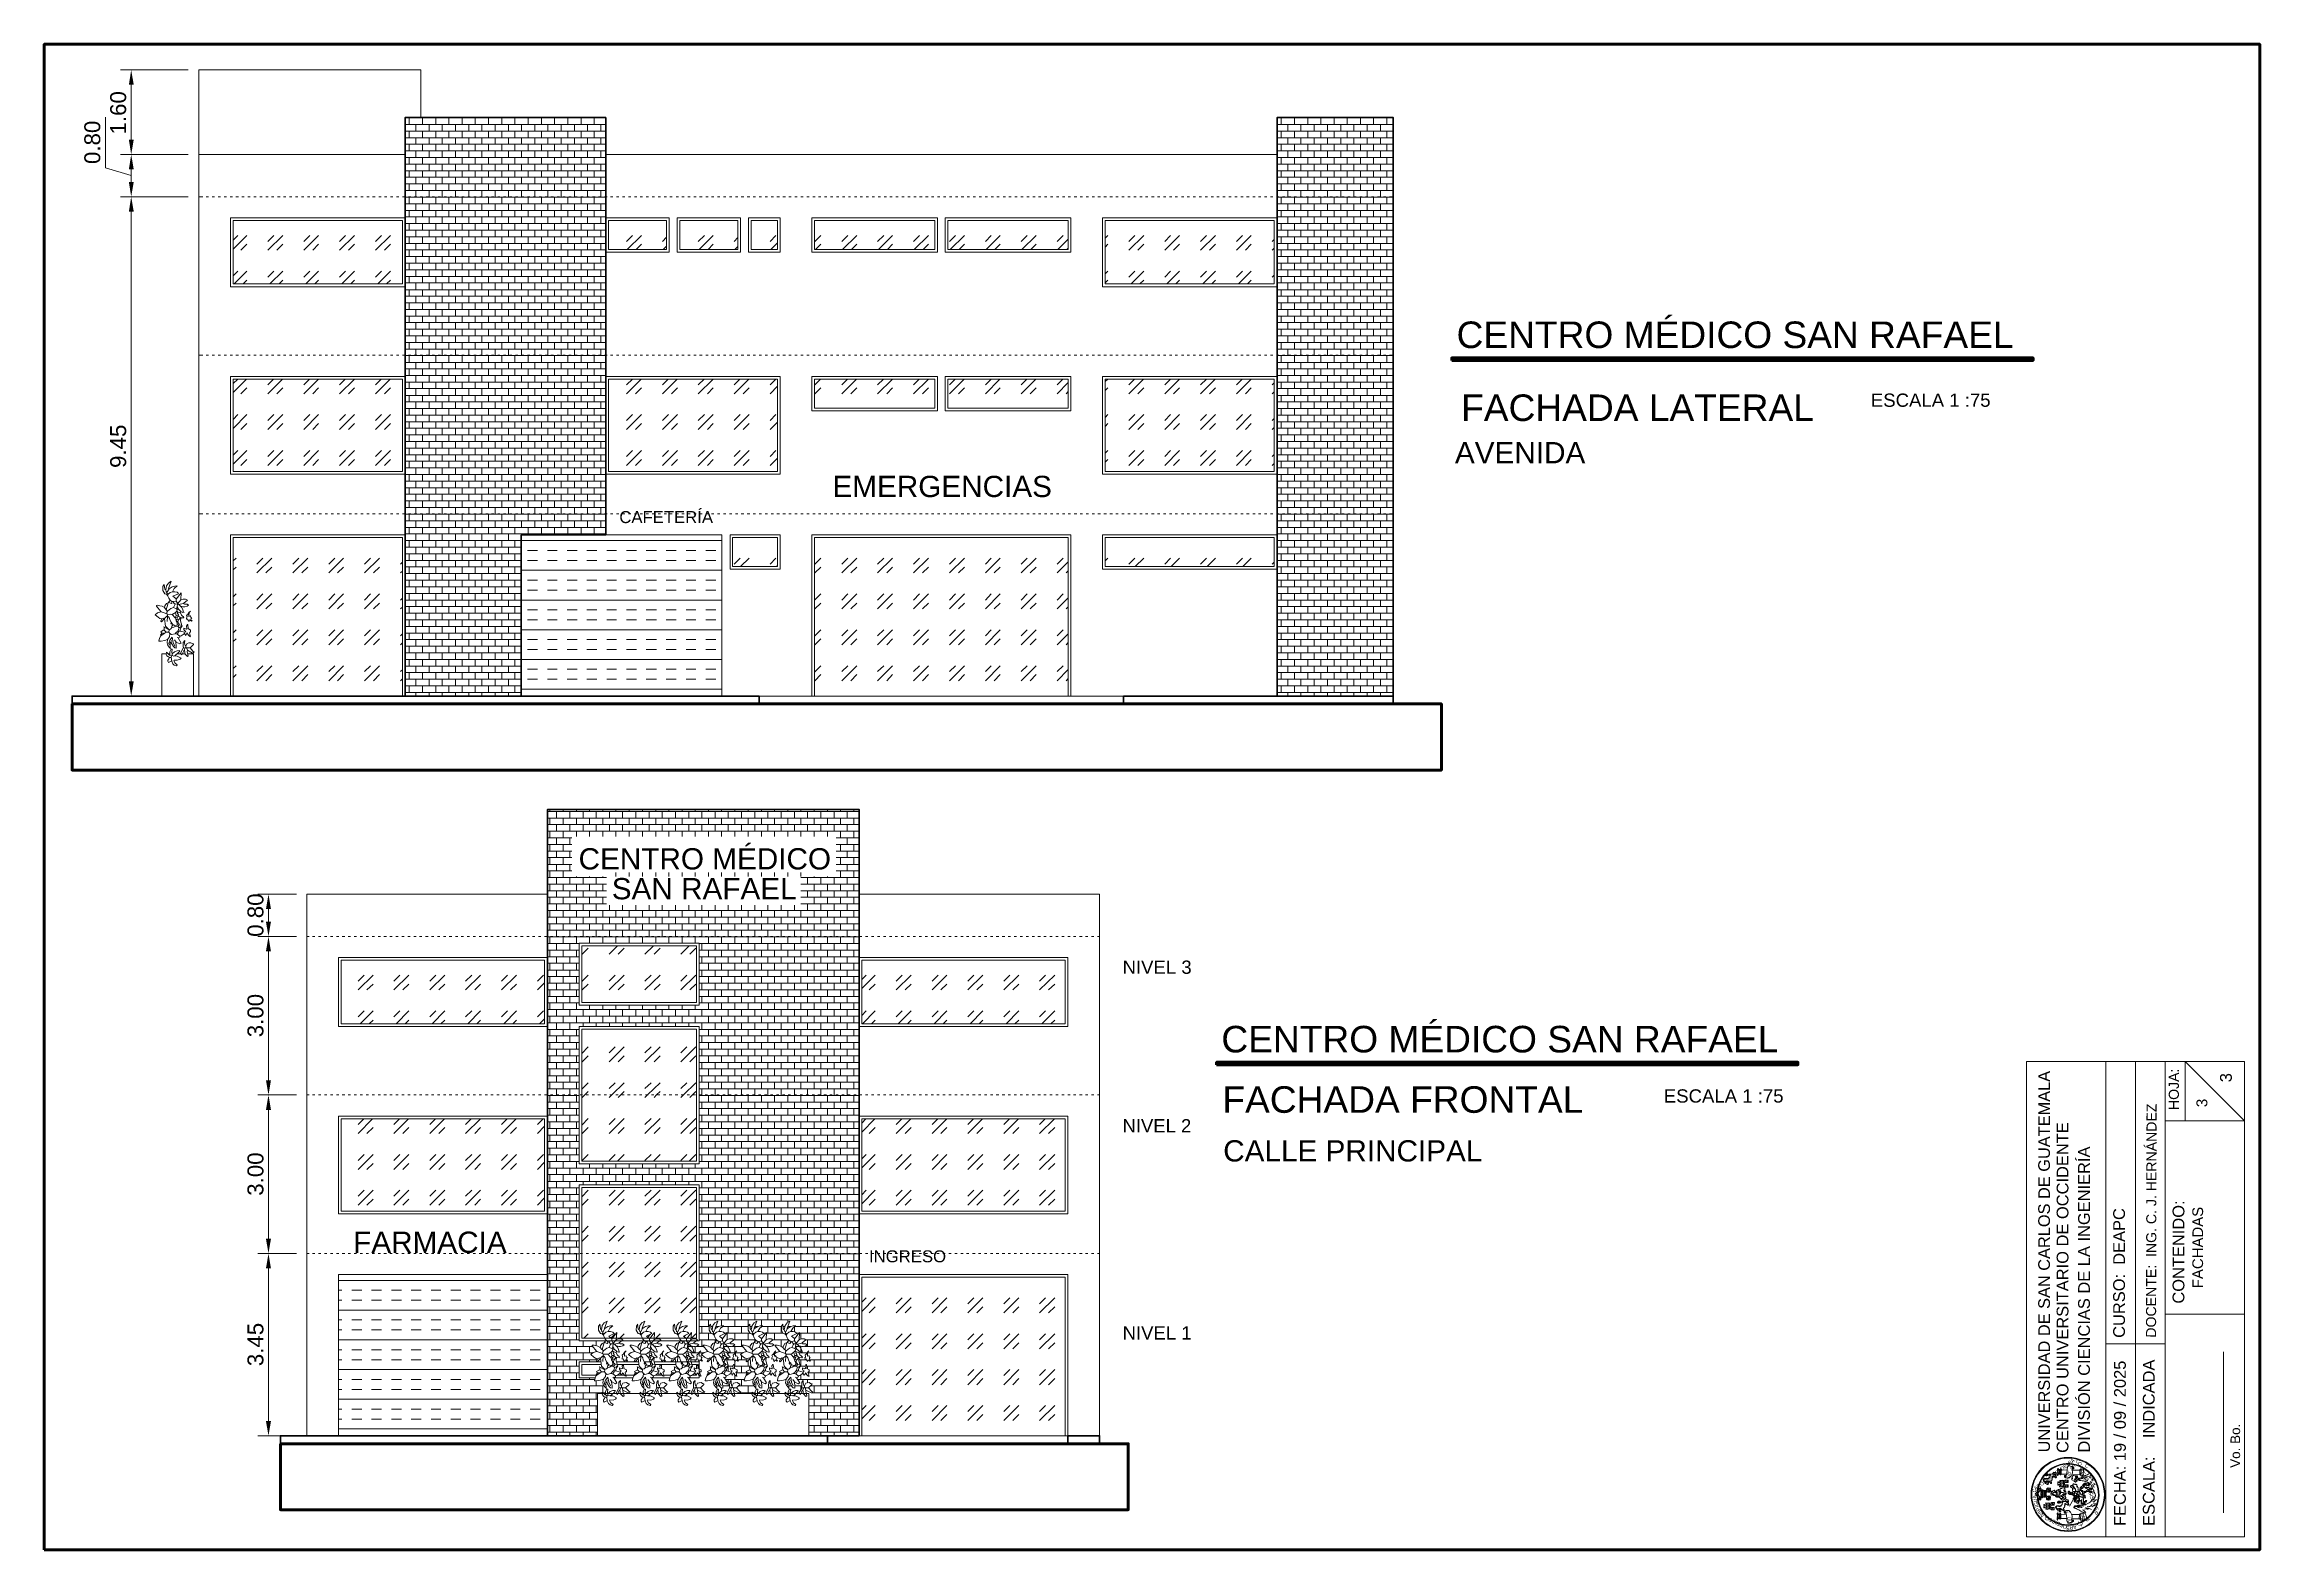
# Model space of a CAD drawing. Header units: millimetres. Extents: x 1.9 to 43.8, y 1.5 to 30.
import ezdxf

# ---------------------------------------------------------------- set-up
doc = ezdxf.new("R2010")
doc.units = ezdxf.units.MM
for name, color, linetype in [('PDF_0', 7, 'Continuous'), ('PDF_0.2', 7, 'Continuous'), ('PDF_COTAS', 7, 'Continuous'), ('PDF_GRADAS Y ELEVADOR', 7, 'Continuous'), ('PDF_muebles', 7, 'Continuous'), ('PDF_MUROS2', 7, 'Continuous'), ('PDF_Text', 7, 'Continuous'), ('PDF_TEXTO', 7, 'Continuous')]:
    doc.layers.add(name, color=color, linetype=linetype)
doc.styles.add('PDF ArialMT', font='arial.ttf')
doc.styles.add('PDF BaskOldFace', font='arial.ttf')
doc.styles.add('PDF TimesNewRomanPSMT', font='arial.ttf')

msp = doc.modelspace()

# ---------------------------------------------------------------- texts
at = {"layer": 'PDF_Text', "attachment_point": 4}
for s, insert, char_height, rotation, style in [('1.60', (3.261, 28.277), 0.3018, 90, 'PDF ArialMT'), ('0.80', (2.772, 27.718), 0.3018, 90, 'PDF ArialMT'), ('9.45', (3.261, 21.965), 0.3018, 90, 'PDF ArialMT'), ('0.80', (5.859, 13.09), 0.3018, 90, 'PDF ArialMT'), ('3.00', (5.859, 11.188), 0.3018, 90, 'PDF ArialMT'), ('UNIVERSIDAD DE SAN CARLOS DE GUATEMALA', (39.707, 3.33), 0.22151, 90, 'PDF BaskOldFace'), ('HOJA:', (42.162, 9.81), 0.191, 90, 'PDF BaskOldFace'), ('3', (43.148, 10.337), 0.223, 90, 'PDF BaskOldFace'), ('DOCENTE:  ING. C. J. HERNÁNDEZ', (41.73, 5.502), 0.19097, 89.8619, 'PDF BaskOldFace'), ('3', (42.693, 9.864), 0.207, 90, 'PDF ArialMT'), ('CENTRO UNIVERSITARIO DE OCCIDENTE', (40.056, 3.32), 0.2228, 90, 'PDF BaskOldFace'), ('3.00', (5.859, 8.188), 0.3018, 90, 'PDF ArialMT'), ('DIVISIÓN CIENCIAS DE LA INGENIERÍA', (40.462, 3.327), 0.2228, 90, 'PDF BaskOldFace'), ('CONTENIDO:', (42.25, 6.146), 0.2228, 90, 'PDF BaskOldFace'), ('FACHADAS', (42.614, 6.438), 0.2025, 90, 'PDF BaskOldFace'), ('CURSO:  DEAPC', (41.126, 5.498), 0.2228, 90, 'PDF BaskOldFace'), ('3.45', (5.859, 4.962), 0.3018, 90, 'PDF ArialMT'), ('FECHA: 19 / 09 / 2025', (41.142, 1.936), 0.2228, 90, 'PDF BaskOldFace'), ('ESCALA:    INDICADA', (41.688, 1.939), 0.2228, 90, 'PDF BaskOldFace'), ('Vo. Bo.', (43.325, 3.038), 0.1823, 90, 'PDF BaskOldFace'), ('AROLINAACADEMIA', (39.523, 2.636), 0.0695, 36.5708, 'PDF TimesNewRomanPSMT'), ('UL', (40.144, 2.855), 0.06, 63.5007, 'PDF TimesNewRomanPSMT'), ('T', (40.182, 2.929), 0.06, 79.3814, 'PDF TimesNewRomanPSMT'), ('AR', (40.196, 3.03), 0.06, 34.4586, 'PDF TimesNewRomanPSMT'), ('C', (40.311, 3.167), 0.0695, 342.4767, 'PDF TimesNewRomanPSMT'), ('OATEMALENSISINTE', (40.369, 3.15), 0.0695, 290.064, 'PDF TimesNewRomanPSMT'), ('C', (40.486, 3.095), 0.0695, 324.7839, 'PDF TimesNewRomanPSMT'), ('C', (39.519, 2.574), 0.0691, 84.2879, 'PDF TimesNewRomanPSMT'), ('IGUA', (39.571, 2.288), 0.0695, 102.9422, 'PDF TimesNewRomanPSMT'), ('NSP', (39.685, 2.112), 0.0695, 123.4505, 'PDF TimesNewRomanPSMT'), ('ORBISCO', (40.132, 1.904), 0.0695, 154.491, 'PDF TimesNewRomanPSMT'), ('S', (40.16, 2.181), 0.06, 100.3044, 'PDF TimesNewRomanPSMT'), ('ULP', (40.172, 2.106), 0.06, 281.7375, 'PDF TimesNewRomanPSMT'), ('ÆC', (40.57, 2.042), 0.0695, 156.5381, 'PDF TimesNewRomanPSMT'), ('R', (40.707, 2.217), 0.0695, 234.7818, 'PDF TimesNewRomanPSMT'), ('ARS', (40.32, 1.92), 0.0695, 188.9914, 'PDF TimesNewRomanPSMT'), ('ET', (40.435, 1.96), 0.0695, 161.5987, 'PDF TimesNewRomanPSMT')]:
    msp.add_mtext(s, dxfattribs=dict(at, insert=insert, char_height=char_height, rotation=rotation, style=style))
at = {"layer": 'PDF_Text', "attachment_point": 4, "style": 'PDF ArialMT'}
for s, insert, char_height in [('CENTRO MÉDICO SAN RAFAEL', (28.587, 24.482), 0.50299), ('FACHADA LATERAL', (28.673, 23.101), 0.50299), ('ESCALA 1 :75', (36.427, 23.246), 0.25149), ('AVENIDA', (28.556, 22.254), 0.4024), ('EMERGENCIAS', (16.776, 21.612), 0.40239), ('CAFETERÍA', (12.743, 21.033), 0.2263), ('CENTRO MÉDICO', (11.972, 14.563), 0.40241), ('SAN RAFAEL', (12.6, 13.998), 0.4024), ('NIVEL 3', (22.266, 12.513), 0.2515), ('CENTRO MÉDICO SAN RAFAEL', (24.136, 11.149), 0.50302), ('FACHADA FRONTAL', (24.155, 10.006), 0.50302), ('ESCALA 1 :75', (32.509, 10.075), 0.25151), ('NIVEL 2', (22.266, 9.513), 0.25), ('CALLE PRINCIPAL', (24.171, 9.035), 0.40241), ('FARMACIA', (7.707, 7.305), 0.4024), ('INGRESO', (17.468, 7.04), 0.2264), ('NIVEL 1', (22.266, 5.592), 0.2515)]:
    msp.add_mtext(s, dxfattribs=dict(at, insert=insert, char_height=char_height))

# ---------------------------------------------------------------- linework, layer by layer
at = {"layer": 'PDF_0', "color": 28, "lineweight": 60, "true_color": 0x0d0d0d}
msp.add_lwpolyline([(1.862, 1.488), (43.785, 1.488), (43.785, 29.984), (1.862, 29.984)], close=True, dxfattribs=at)
at = {"layer": 'PDF_0', "lineweight": 18}
msp.add_lwpolyline([(40.121, 10.728), (39.372, 10.728), (39.372, 1.729), (43.496, 1.729), (43.496, 10.728)], close=True, dxfattribs=at)
for points in [[(40.874, 2.291), (40.874, 10.728), (40.874, 1.729)], [(41.436, 1.729), (41.436, 10.728)], [(42.372, 9.604), (42.372, 10.728), (43.496, 9.604), (41.998, 9.604)], [(41.998, 1.729), (41.998, 10.728)], [(41.998, 5.946), (43.496, 5.946)], [(40.874, 5.384), (41.998, 5.384)], [(43.099, 2.187), (43.099, 5.235)]]:
    msp.add_lwpolyline(points, dxfattribs=at)
at = {"layer": 'PDF_0.2', "lineweight": 9}
for points in [[(39.867, 2.923), (39.87, 2.933), (39.877, 2.942), (39.88, 2.945), (39.883, 2.949), (39.889, 2.952), (39.893, 2.955), (39.896, 2.952), (39.899, 2.952), (39.902, 2.952), (39.909, 2.952), (39.912, 2.952), (39.918, 2.955), (39.924, 2.952), (39.928, 2.949), (39.931, 2.945), (39.931, 2.923), (39.931, 2.917), (39.928, 2.911), (39.924, 2.907), (39.921, 2.911), (39.915, 2.917), (39.915, 2.92), (39.912, 2.926), (39.909, 2.926), (39.905, 2.93), (39.902, 2.926), (39.902, 2.923), (39.902, 2.92), (39.899, 2.917), (39.896, 2.917), (39.893, 2.917)], [(39.963, 2.996), (39.959, 2.999), (39.956, 3.006), (39.956, 3.009), (39.959, 3.015), (39.963, 3.022), (39.966, 3.028), (39.969, 3.028), (39.969, 3.031), (39.969, 3.028), (39.969, 3.022), (39.969, 3.015), (39.969, 3.012), (39.972, 3.006), (39.975, 3.003), (39.978, 2.999), (39.985, 2.999), (39.991, 2.999), (39.988, 2.92), (39.985, 2.923), (39.978, 2.92), (39.975, 2.92), (39.969, 2.914), (39.969, 2.911), (39.966, 2.904), (39.966, 2.901), (39.966, 2.895), (39.969, 2.891), (39.966, 2.891), (39.966, 2.895), (39.959, 2.901), (39.956, 2.907), (39.956, 2.914), (39.956, 2.917), (39.956, 2.923), (39.959, 2.926)], [(39.997, 2.92), (40.001, 2.999)], [(40.007, 2.907), (40.01, 3.015)], [(40.016, 2.907), (40.02, 2.999)], [(40.02, 2.99), (40.02, 3.015)], [(40.131, 2.92), (40.026, 2.92), (40.029, 2.999), (40.143, 2.996)], [(40.258, 3.025), (40.251, 3.028), (40.251, 3.031), (40.251, 3.034), (40.255, 3.038), (40.255, 3.041), (40.251, 3.041), (40.248, 3.038), (40.245, 3.031), (40.245, 3.028), (40.248, 3.025), (40.251, 3.022), (40.255, 3.022), (40.261, 3.018), (40.264, 3.022), (40.267, 3.022), (40.27, 3.025), (40.27, 3.031), (40.27, 3.034), (40.27, 3.038), (40.27, 3.041), (40.267, 3.044), (40.264, 3.047), (40.261, 3.05), (40.258, 3.05), (40.248, 3.047), (40.245, 3.044), (40.242, 3.044), (40.239, 3.038), (40.239, 3.028), (40.236, 3.015), (40.236, 2.999), (40.239, 2.984), (40.242, 2.971), (40.245, 2.961), (40.245, 2.955), (40.245, 2.949), (40.242, 2.942), (40.236, 2.926), (40.229, 2.914), (40.217, 2.888), (40.207, 2.876), (40.197, 2.863), (40.188, 2.853), (40.182, 2.85), (40.172, 2.847), (40.159, 2.844), (40.143, 2.844), (40.128, 2.847), (40.115, 2.85), (40.109, 2.853), (40.102, 2.857), (40.096, 2.863), (40.093, 2.869), (40.093, 2.876), (40.093, 2.885), (40.096, 2.891), (40.099, 2.895), (40.102, 2.895), (40.105, 2.895), (40.112, 2.895), (40.112, 2.891), (40.112, 2.888), (40.112, 2.885), (40.109, 2.882), (40.105, 2.879), (40.102, 2.879), (40.112, 2.872)], [(40.096, 2.86), (40.105, 2.866), (40.112, 2.876), (40.118, 2.885), (40.124, 2.895), (40.128, 2.904), (40.128, 2.914), (40.134, 2.933), (40.137, 2.955), (40.14, 2.977), (40.143, 3.018), (40.147, 3.041), (40.15, 3.05), (40.156, 3.06), (40.166, 3.076), (40.169, 3.079), (40.175, 3.079), (40.185, 3.076), (40.207, 3.072), (40.226, 3.066), (40.236, 3.063), (40.248, 3.06), (40.255, 3.053), (40.264, 3.047)], [(40.232, 2.917), (40.382, 2.914), (40.382, 2.993), (40.236, 2.996)], [(40.255, 3.022), (40.236, 3.025)], [(40.439, 2.844), (40.432, 2.853), (40.42, 2.863), (40.417, 2.866), (40.417, 2.869), (40.42, 2.869), (40.432, 2.876), (40.445, 2.882), (40.448, 2.882), (40.455, 2.882), (40.461, 2.882), (40.467, 2.885), (40.48, 2.888), (40.502, 2.898), (40.525, 2.907), (40.534, 2.914), (40.544, 2.92), (40.553, 2.93), (40.563, 2.939)], [(39.556, 2.571), (39.556, 2.552), (39.543, 2.552)], [(39.556, 2.517), (39.556, 2.539), (39.543, 2.539)], [(39.572, 2.571), (39.572, 2.552), (39.588, 2.552)], [(39.572, 2.517), (39.572, 2.536), (39.588, 2.536)], [(39.626, 2.606), (39.597, 2.637)], [(39.607, 2.641), (39.635, 2.666), (39.645, 2.653), (39.623, 2.631)], [(39.642, 2.647), (39.648, 2.641), (39.632, 2.628)], [(39.645, 2.618), (39.639, 2.625), (39.642, 2.628), (39.639, 2.634)], [(39.645, 2.628), (39.645, 2.622), (39.645, 2.618), (39.645, 2.612), (39.648, 2.609), (39.651, 2.606), (39.648, 2.603), (39.645, 2.599), (39.645, 2.596), (39.642, 2.593), (39.645, 2.593), (39.645, 2.59), (39.648, 2.59), (39.651, 2.587), (39.648, 2.584), (39.645, 2.58), (39.642, 2.58), (39.645, 2.577), (39.648, 2.574), (39.651, 2.571), (39.651, 2.568), (39.648, 2.564), (39.645, 2.564), (39.642, 2.561), (39.642, 2.558), (39.648, 2.555), (39.651, 2.552), (39.651, 2.549), (39.648, 2.549), (39.645, 2.545), (39.642, 2.545), (39.645, 2.542), (39.648, 2.542), (39.651, 2.539), (39.648, 2.533), (39.642, 2.53), (39.642, 2.526), (39.648, 2.523), (39.651, 2.523), (39.651, 2.52), (39.648, 2.514), (39.642, 2.51), (39.645, 2.507), (39.648, 2.504), (39.648, 2.501), (39.645, 2.498), (39.642, 2.498), (39.642, 2.495), (39.645, 2.491), (39.648, 2.488), (39.648, 2.485), (39.648, 2.482), (39.645, 2.479), (39.645, 2.476), (39.642, 2.472), (39.642, 2.466), (39.642, 2.463)], [(39.667, 2.615), (39.667, 2.545), (39.664, 2.472)], [(39.674, 2.615), (39.674, 2.545), (39.67, 2.472)], [(39.689, 2.612), (39.689, 2.609), (39.689, 2.606), (39.689, 2.603), (39.693, 2.599), (39.689, 2.599), (39.686, 2.596), (39.683, 2.593), (39.686, 2.593), (39.686, 2.59), (39.689, 2.587), (39.693, 2.587), (39.689, 2.584), (39.686, 2.58), (39.683, 2.58), (39.683, 2.577), (39.689, 2.574), (39.693, 2.568), (39.689, 2.564), (39.686, 2.561), (39.683, 2.561), (39.683, 2.558), (39.689, 2.555), (39.693, 2.552), (39.693, 2.549), (39.689, 2.545), (39.683, 2.545)], [(39.686, 2.476), (39.686, 2.479), (39.686, 2.482), (39.689, 2.485), (39.689, 2.488), (39.686, 2.491), (39.683, 2.495), (39.686, 2.498), (39.689, 2.501), (39.689, 2.504), (39.686, 2.507), (39.683, 2.507), (39.683, 2.51), (39.689, 2.514), (39.693, 2.52), (39.689, 2.523), (39.683, 2.526), (39.683, 2.53), (39.689, 2.533), (39.693, 2.539), (39.689, 2.542), (39.683, 2.542)], [(39.702, 2.812), (39.702, 2.815), (39.705, 2.815), (39.712, 2.809)], [(39.724, 2.606), (39.728, 2.599), (39.728, 2.596), (39.724, 2.596), (39.721, 2.593), (39.721, 2.59), (39.724, 2.59), (39.728, 2.587), (39.728, 2.584), (39.728, 2.58), (39.724, 2.58), (39.721, 2.577), (39.724, 2.571), (39.731, 2.568), (39.731, 2.564), (39.728, 2.564), (39.721, 2.561), (39.718, 2.558), (39.721, 2.558), (39.724, 2.555), (39.731, 2.549), (39.728, 2.545), (39.721, 2.542), (39.728, 2.542), (39.728, 2.539), (39.731, 2.539), (39.724, 2.533), (39.721, 2.53), (39.718, 2.53), (39.718, 2.526), (39.721, 2.526), (39.728, 2.523), (39.731, 2.52), (39.724, 2.514), (39.721, 2.51), (39.718, 2.51), (39.721, 2.507), (39.724, 2.504), (39.728, 2.501), (39.724, 2.501), (39.724, 2.498), (39.721, 2.498), (39.718, 2.495), (39.721, 2.495), (39.721, 2.491), (39.724, 2.488), (39.728, 2.488), (39.724, 2.485), (39.721, 2.482)], [(39.753, 2.828), (39.747, 2.828), (39.74, 2.828)], [(39.74, 2.606), (39.74, 2.542), (39.74, 2.482)], [(39.747, 2.571), (39.775, 2.593), (39.785, 2.584), (39.788, 2.58), (39.794, 2.58), (39.801, 2.577), (39.807, 2.577), (39.813, 2.58), (39.82, 2.584), (39.823, 2.59), (39.826, 2.593), (39.826, 2.599), (39.829, 2.606), (39.826, 2.612), (39.826, 2.618), (39.82, 2.631), (39.826, 2.637), (39.826, 2.641), (39.826, 2.647), (39.823, 2.65), (39.82, 2.653), (39.816, 2.653), (39.813, 2.653), (39.81, 2.65), (39.807, 2.647), (39.804, 2.644), (39.804, 2.647), (39.801, 2.65), (39.797, 2.653), (39.794, 2.653), (39.785, 2.657), (39.775, 2.653), (39.769, 2.653), (39.762, 2.647), (39.756, 2.641), (39.753, 2.631), (39.753, 2.625), (39.756, 2.615), (39.759, 2.609), (39.747, 2.599)], [(39.75, 2.606), (39.747, 2.542), (39.747, 2.482)], [(39.747, 2.517), (39.772, 2.495), (39.782, 2.501), (39.788, 2.504), (39.794, 2.504), (39.801, 2.507), (39.807, 2.504), (39.813, 2.504), (39.816, 2.501), (39.823, 2.495), (39.823, 2.488), (39.826, 2.482), (39.826, 2.476), (39.826, 2.469), (39.823, 2.463), (39.816, 2.453), (39.823, 2.447), (39.823, 2.441), (39.823, 2.437), (39.82, 2.434), (39.816, 2.431), (39.813, 2.431), (39.81, 2.431), (39.804, 2.434), (39.804, 2.437), (39.801, 2.437), (39.797, 2.434), (39.794, 2.431), (39.788, 2.431), (39.782, 2.428), (39.772, 2.431), (39.766, 2.434), (39.759, 2.437), (39.753, 2.444), (39.75, 2.453), (39.75, 2.463), (39.753, 2.469), (39.756, 2.479), (39.747, 2.485)], [(39.772, 2.825), (39.762, 2.822), (39.756, 2.822)], [(39.791, 2.768), (39.788, 2.761), (39.788, 2.758), (39.788, 2.752), (39.788, 2.749), (39.791, 2.745), (39.785, 2.739), (39.785, 2.73), (39.782, 2.726), (39.782, 2.723), (39.778, 2.72), (39.775, 2.72), (39.772, 2.723), (39.766, 2.723), (39.762, 2.723), (39.759, 2.726), (39.756, 2.73), (39.759, 2.736), (39.759, 2.742), (39.762, 2.745), (39.762, 2.749), (39.759, 2.755), (39.759, 2.758), (39.766, 2.764), (39.769, 2.771), (39.772, 2.774), (39.775, 2.777)], [(39.772, 2.784), (39.766, 2.787), (39.759, 2.793)], [(39.788, 2.78), (39.785, 2.79), (39.775, 2.796)], [(39.791, 2.834), (39.791, 2.831), (39.788, 2.828), (39.782, 2.825)], [(39.81, 2.777), (39.807, 2.784), (39.801, 2.79)], [(39.855, 2.596), (39.832, 2.552), (39.839, 2.52), (39.867, 2.526), (39.867, 2.545)], [(39.88, 2.574), (39.867, 2.545), (39.832, 2.552)], [(39.912, 2.596), (39.905, 2.606), (39.893, 2.615), (39.855, 2.596), (39.88, 2.574), (39.912, 2.593), (39.924, 2.59), (39.934, 2.593), (39.94, 2.593)], [(39.867, 2.526), (39.877, 2.52), (39.883, 2.517), (39.886, 2.517), (39.889, 2.52), (39.893, 2.52), (39.899, 2.517), (39.905, 2.514), (39.909, 2.514), (39.912, 2.514), (39.915, 2.514), (39.915, 2.517), (39.915, 2.52), (39.915, 2.523), (39.912, 2.523), (39.909, 2.523)], [(39.874, 2.561), (39.88, 2.558), (39.883, 2.561), (39.889, 2.568), (39.893, 2.568), (39.896, 2.571), (39.902, 2.568), (39.905, 2.568)], [(39.886, 2.542), (39.886, 2.536), (39.889, 2.53), (39.893, 2.526), (39.893, 2.53), (39.893, 2.533), (39.893, 2.536), (39.893, 2.533), (39.889, 2.53)], [(39.893, 2.574), (39.896, 2.58), (39.905, 2.58), (39.909, 2.577), (39.912, 2.577), (39.912, 2.574), (39.918, 2.574), (39.921, 2.574), (39.924, 2.574), (39.928, 2.571), (39.931, 2.571), (39.934, 2.561), (39.937, 2.555)], [(39.947, 2.536), (39.94, 2.536), (39.94, 2.533), (39.94, 2.53), (39.94, 2.526), (39.937, 2.523), (39.934, 2.523), (39.931, 2.526), (39.928, 2.523), (39.924, 2.523), (39.921, 2.523), (39.918, 2.523), (39.915, 2.523)], [(40.086, 2.558), (40.08, 2.552), (40.077, 2.542), (40.067, 2.539), (40.061, 2.533), (40.045, 2.523), (40.026, 2.517), (40.01, 2.51), (39.994, 2.501), (39.988, 2.501), (39.985, 2.498), (39.975, 2.498), (39.956, 2.501), (39.947, 2.498), (39.937, 2.498), (39.934, 2.498), (39.931, 2.501), (39.928, 2.504), (39.924, 2.507), (39.928, 2.514), (39.931, 2.517), (39.937, 2.523), (39.947, 2.523), (39.956, 2.523), (39.966, 2.523), (39.975, 2.523), (39.985, 2.523), (39.988, 2.526), (39.991, 2.53), (39.997, 2.536), (40.007, 2.542), (40.01, 2.545), (40.013, 2.549), (40.013, 2.552), (40.013, 2.558)], [(39.953, 2.526), (39.95, 2.53), (39.947, 2.533), (39.947, 2.536), (39.95, 2.542), (39.953, 2.552), (39.953, 2.561), (39.953, 2.571), (39.95, 2.577), (39.95, 2.58), (39.94, 2.587), (39.94, 2.593), (39.94, 2.596), (39.943, 2.603), (39.947, 2.609), (39.947, 2.612), (39.947, 2.615), (39.947, 2.618), (39.95, 2.618), (39.953, 2.618), (39.959, 2.618), (39.966, 2.615), (39.972, 2.612), (39.978, 2.603), (39.982, 2.596), (39.988, 2.58), (39.988, 2.571), (39.988, 2.561), (39.991, 2.545), (39.988, 2.536), (39.988, 2.526)], [(39.997, 2.758), (39.982, 2.758), (39.972, 2.771), (39.963, 2.771), (39.963, 2.761), (39.966, 2.761), (39.966, 2.749), (39.963, 2.749), (39.963, 2.742), (39.963, 2.733), (39.966, 2.733), (39.966, 2.723), (39.963, 2.723), (39.963, 2.711), (39.969, 2.711), (39.982, 2.723), (39.997, 2.723)], [(39.966, 2.615), (39.975, 2.625), (39.988, 2.628), (40.001, 2.634), (40.01, 2.637), (40.023, 2.644), (40.032, 2.647), (40.055, 2.657), (40.067, 2.66), (40.08, 2.66), (40.086, 2.657), (40.093, 2.653), (40.096, 2.65), (40.099, 2.644), (40.099, 2.631), (40.102, 2.622), (40.105, 2.609), (40.105, 2.596), (40.112, 2.59), (40.115, 2.584), (40.118, 2.568), (40.118, 2.561), (40.121, 2.552), (40.124, 2.549), (40.124, 2.545), (40.121, 2.542), (40.118, 2.539), (40.105, 2.536), (40.093, 2.533), (40.067, 2.533)], [(40.004, 2.609), (39.997, 2.603), (39.994, 2.603), (39.988, 2.599)], [(40.004, 2.593), (39.997, 2.59), (39.991, 2.59)], [(40.109, 2.545), (40.112, 2.545), (40.112, 2.549), (40.109, 2.552), (40.102, 2.555), (40.093, 2.561), (40.083, 2.564), (40.067, 2.568), (40.058, 2.571), (40.048, 2.571), (40.039, 2.571), (40.029, 2.571), (40.02, 2.568), (40.016, 2.564), (40.016, 2.561), (40.016, 2.558), (40.013, 2.558), (40.013, 2.561), (40.007, 2.574), (40.007, 2.58), (40.007, 2.584), (40.01, 2.587), (40.013, 2.59)], [(40.042, 2.523), (40.055, 2.52), (40.064, 2.52), (40.07, 2.517), (40.096, 2.501), (40.109, 2.491), (40.112, 2.485), (40.115, 2.479), (40.118, 2.472), (40.115, 2.466), (40.115, 2.463), (40.109, 2.46), (40.102, 2.453), (40.099, 2.45), (40.093, 2.444), (40.08, 2.434), (40.074, 2.431), (40.067, 2.428), (40.058, 2.428), (40.051, 2.428), (40.045, 2.431), (40.039, 2.434), (40.026, 2.444), (40.02, 2.45), (40.016, 2.457), (40.013, 2.463), (40.007, 2.469)], [(40.029, 2.593), (40.02, 2.59), (40.013, 2.59), (40.013, 2.593), (40.013, 2.599), (40.016, 2.603), (40.02, 2.609)], [(40.045, 2.771), (40.039, 2.771)], [(40.042, 2.717), (40.039, 2.717)], [(40.042, 2.682), (40.045, 2.799)], [(40.07, 2.742), (40.042, 2.745)], [(40.07, 2.691), (40.042, 2.691)], [(40.045, 2.796), (40.045, 2.796)], [(40.105, 2.606), (40.096, 2.612), (40.074, 2.612), (40.067, 2.612)], [(40.07, 2.685), (40.07, 2.793)], [(40.096, 2.771), (40.07, 2.771)], [(40.096, 2.717), (40.07, 2.717)], [(40.102, 2.596), (40.096, 2.599), (40.08, 2.599)], [(40.105, 2.596), (40.096, 2.593), (40.083, 2.59)], [(40.096, 2.758), (40.099, 2.799)], [(40.096, 2.679), (40.096, 2.72)], [(40.121, 2.688), (40.096, 2.688)], [(40.124, 2.796), (40.099, 2.796)], [(40.099, 2.498), (40.102, 2.507), (40.105, 2.517), (40.109, 2.536)], [(40.109, 2.895), (40.121, 2.891)], [(40.109, 2.761), (40.159, 2.761), (40.163, 2.806), (40.109, 2.809)], [(40.109, 2.717), (40.159, 2.717), (40.159, 2.669), (40.109, 2.669)], [(40.121, 2.669), (40.124, 2.717), (40.15, 2.717), (40.15, 2.669)], [(40.124, 2.761), (40.124, 2.809)], [(40.15, 2.768), (40.124, 2.771)], [(40.15, 2.761), (40.15, 2.809)], [(40.163, 2.796), (40.15, 2.796)], [(40.159, 2.688), (40.15, 2.688)], [(40.223, 2.564), (40.21, 2.555), (40.201, 2.545), (40.194, 2.539), (40.188, 2.536), (40.185, 2.536), (40.182, 2.539), (40.175, 2.545), (40.172, 2.545), (40.169, 2.552), (40.163, 2.561), (40.159, 2.571), (40.159, 2.584), (40.163, 2.587), (40.166, 2.593), (40.169, 2.596), (40.175, 2.596), (40.178, 2.596), (40.182, 2.596), (40.185, 2.596), (40.188, 2.593), (40.188, 2.59), (40.188, 2.584)], [(40.188, 2.564), (40.191, 2.568), (40.194, 2.571), (40.194, 2.574), (40.194, 2.577), (40.194, 2.58), (40.191, 2.58), (40.188, 2.584), (40.182, 2.584), (40.175, 2.584), (40.172, 2.58), (40.169, 2.577)], [(40.245, 2.568), (40.239, 2.564), (40.226, 2.564), (40.223, 2.564), (40.223, 2.568), (40.223, 2.574), (40.22, 2.574), (40.22, 2.577), (40.213, 2.577), (40.21, 2.574), (40.204, 2.568), (40.197, 2.558), (40.194, 2.552), (40.191, 2.542), (40.191, 2.539), (40.191, 2.533), (40.194, 2.53), (40.201, 2.53), (40.204, 2.53), (40.21, 2.53), (40.213, 2.533), (40.217, 2.536), (40.22, 2.545), (40.223, 2.561)], [(40.27, 2.641), (40.267, 2.653), (40.261, 2.663), (40.248, 2.685), (40.242, 2.695), (40.236, 2.698), (40.232, 2.701), (40.226, 2.704), (40.22, 2.704), (40.217, 2.704), (40.217, 2.701), (40.213, 2.695), (40.21, 2.688), (40.207, 2.685), (40.207, 2.679), (40.21, 2.672), (40.21, 2.669), (40.213, 2.669), (40.22, 2.669), (40.226, 2.666), (40.229, 2.663), (40.239, 2.653), (40.242, 2.65), (40.245, 2.644), (40.248, 2.637), (40.248, 2.631), (40.251, 2.622)], [(40.21, 2.53), (40.217, 2.53), (40.223, 2.526), (40.226, 2.53), (40.229, 2.53), (40.236, 2.53), (40.239, 2.53), (40.239, 2.533), (40.239, 2.536), (40.242, 2.542), (40.242, 2.545), (40.239, 2.549), (40.236, 2.552)], [(40.239, 2.86), (40.232, 2.847), (40.229, 2.834), (40.229, 2.828), (40.229, 2.818), (40.229, 2.812), (40.232, 2.809), (40.277, 2.787), (40.283, 2.78), (40.286, 2.777), (40.293, 2.771), (40.296, 2.768), (40.299, 2.768), (40.302, 2.768), (40.305, 2.774), (40.312, 2.78), (40.312, 2.787), (40.312, 2.793), (40.312, 2.799), (40.305, 2.809), (40.302, 2.822), (40.299, 2.834)], [(40.324, 2.857), (40.321, 2.866), (40.318, 2.876), (40.312, 2.882), (40.309, 2.885), (40.305, 2.888), (40.267, 2.895), (40.261, 2.891), (40.258, 2.891), (40.248, 2.885), (40.242, 2.879), (40.239, 2.869), (40.239, 2.86), (40.239, 2.85), (40.242, 2.841), (40.245, 2.831)], [(40.251, 2.714), (40.245, 2.704), (40.239, 2.695)], [(40.242, 2.65), (40.245, 2.631), (40.245, 2.625), (40.245, 2.615), (40.245, 2.612), (40.245, 2.609), (40.248, 2.599), (40.251, 2.593), (40.255, 2.584)], [(40.242, 2.533), (40.248, 2.53), (40.251, 2.53), (40.255, 2.533), (40.258, 2.539), (40.261, 2.539), (40.264, 2.542)], [(40.283, 2.584), (40.277, 2.587), (40.27, 2.59), (40.261, 2.587), (40.255, 2.584), (40.251, 2.577), (40.245, 2.571), (40.245, 2.568), (40.245, 2.564), (40.248, 2.561), (40.251, 2.558), (40.255, 2.558), (40.258, 2.555), (40.258, 2.552), (40.261, 2.549), (40.261, 2.539), (40.264, 2.539), (40.267, 2.539), (40.274, 2.545), (40.28, 2.549), (40.286, 2.555), (40.286, 2.558), (40.286, 2.561)], [(40.328, 2.669), (40.328, 2.676), (40.324, 2.685), (40.324, 2.698), (40.324, 2.707), (40.324, 2.714), (40.321, 2.72), (40.315, 2.723), (40.312, 2.726), (40.309, 2.726), (40.302, 2.723), (40.299, 2.72), (40.296, 2.72), (40.29, 2.723), (40.277, 2.73), (40.27, 2.733), (40.261, 2.733), (40.255, 2.73), (40.251, 2.726), (40.251, 2.723), (40.248, 2.717), (40.251, 2.711), (40.255, 2.704), (40.258, 2.698), (40.264, 2.685), (40.267, 2.679), (40.274, 2.672), (40.277, 2.666), (40.28, 2.66), (40.286, 2.647), (40.29, 2.634)], [(40.251, 2.53), (40.251, 2.523), (40.255, 2.517), (40.258, 2.514), (40.261, 2.51), (40.264, 2.51), (40.27, 2.51), (40.274, 2.514), (40.277, 2.514), (40.28, 2.52), (40.28, 2.523), (40.28, 2.526), (40.277, 2.533), (40.274, 2.536), (40.267, 2.539)], [(40.27, 2.51), (40.274, 2.507), (40.277, 2.507), (40.28, 2.507), (40.283, 2.507), (40.283, 2.504), (40.283, 2.501), (40.28, 2.495), (40.277, 2.488), (40.277, 2.485), (40.277, 2.482), (40.28, 2.479), (40.283, 2.476), (40.286, 2.476), (40.29, 2.476), (40.309, 2.495), (40.315, 2.498), (40.318, 2.504), (40.318, 2.507), (40.318, 2.51), (40.318, 2.514), (40.315, 2.517)], [(40.277, 2.828), (40.283, 2.822), (40.29, 2.815), (40.29, 2.806), (40.293, 2.796)], [(40.359, 2.517), (40.356, 2.507), (40.353, 2.498), (40.35, 2.495), (40.347, 2.491), (40.34, 2.495), (40.337, 2.491), (40.328, 2.488), (40.321, 2.485), (40.318, 2.485), (40.318, 2.482), (40.318, 2.479), (40.318, 2.476), (40.315, 2.476), (40.305, 2.469), (40.302, 2.463), (40.302, 2.46), (40.302, 2.457), (40.302, 2.453), (40.296, 2.453), (40.293, 2.45), (40.29, 2.444), (40.283, 2.437), (40.28, 2.428), (40.28, 2.422), (40.277, 2.418), (40.277, 2.412), (40.277, 2.409), (40.28, 2.409), (40.283, 2.406), (40.283, 2.403), (40.28, 2.403), (40.277, 2.399), (40.28, 2.396), (40.283, 2.393), (40.286, 2.396), (40.29, 2.396), (40.296, 2.396), (40.299, 2.393), (40.309, 2.387), (40.324, 2.377), (40.334, 2.371), (40.344, 2.368), (40.347, 2.364), (40.35, 2.364), (40.35, 2.368), (40.356, 2.368), (40.359, 2.371), (40.363, 2.377), (40.363, 2.38), (40.363, 2.387), (40.359, 2.39), (40.356, 2.399), (40.353, 2.409), (40.347, 2.415), (40.344, 2.418), (40.34, 2.422), (40.34, 2.425), (40.337, 2.425), (40.334, 2.425), (40.328, 2.425)], [(40.293, 2.59), (40.302, 2.615), (40.302, 2.644)], [(40.296, 2.888), (40.299, 2.882), (40.302, 2.872), (40.302, 2.866), (40.299, 2.857)], [(40.312, 2.853), (40.309, 2.876)], [(40.312, 2.806), (40.309, 2.815), (40.309, 2.825), (40.309, 2.838), (40.309, 2.847)], [(40.312, 2.787), (40.318, 2.784), (40.321, 2.784), (40.324, 2.784), (40.328, 2.784), (40.328, 2.787), (40.334, 2.793), (40.334, 2.799), (40.334, 2.806), (40.334, 2.812), (40.331, 2.818), (40.328, 2.831), (40.328, 2.838), (40.328, 2.844), (40.334, 2.869)], [(40.369, 2.834), (40.347, 2.844), (40.344, 2.847), (40.34, 2.85), (40.337, 2.857), (40.337, 2.863), (40.34, 2.876), (40.34, 2.882), (40.337, 2.882), (40.337, 2.885), (40.334, 2.885), (40.331, 2.885), (40.324, 2.885), (40.321, 2.882), (40.318, 2.879)], [(40.324, 2.536), (40.324, 2.53), (40.321, 2.523), (40.321, 2.514), (40.321, 2.507), (40.324, 2.501), (40.328, 2.501), (40.334, 2.501), (40.34, 2.504), (40.344, 2.507), (40.344, 2.514), (40.347, 2.517), (40.344, 2.523), (40.34, 2.53), (40.34, 2.533), (40.34, 2.539)], [(40.344, 2.631), (40.347, 2.647), (40.347, 2.653), (40.347, 2.657), (40.344, 2.666), (40.337, 2.685), (40.334, 2.691), (40.328, 2.698)], [(40.359, 2.818), (40.347, 2.822), (40.331, 2.818)], [(40.398, 2.545), (40.391, 2.555), (40.388, 2.564), (40.382, 2.571), (40.375, 2.577), (40.366, 2.584), (40.363, 2.584), (40.356, 2.587), (40.353, 2.587), (40.347, 2.584), (40.337, 2.58), (40.347, 2.593), (40.347, 2.599), (40.347, 2.606), (40.35, 2.622), (40.35, 2.631), (40.347, 2.634), (40.344, 2.637)], [(40.652, 2.552), (40.648, 2.577), (40.645, 2.606), (40.642, 2.615), (40.636, 2.628), (40.623, 2.65), (40.613, 2.676), (40.601, 2.698), (40.598, 2.711), (40.591, 2.723), (40.582, 2.733), (40.572, 2.742), (40.563, 2.749), (40.55, 2.755), (40.528, 2.764), (40.477, 2.784), (40.464, 2.787), (40.451, 2.79), (40.426, 2.793), (40.401, 2.796), (40.375, 2.799), (40.369, 2.803), (40.366, 2.803), (40.363, 2.806), (40.359, 2.809), (40.359, 2.812), (40.359, 2.815), (40.359, 2.818), (40.363, 2.822), (40.366, 2.825), (40.372, 2.825), (40.378, 2.825), (40.385, 2.825), (40.41, 2.831), (40.423, 2.834), (40.436, 2.834)], [(40.378, 2.574), (40.378, 2.59), (40.375, 2.596), (40.375, 2.603), (40.378, 2.603), (40.385, 2.603), (40.388, 2.603), (40.398, 2.606), (40.413, 2.606), (40.429, 2.606), (40.432, 2.606), (40.436, 2.606), (40.439, 2.603), (40.439, 2.596), (40.439, 2.58), (40.439, 2.564), (40.436, 2.533), (40.436, 2.523), (40.429, 2.523), (40.426, 2.526), (40.42, 2.526), (40.417, 2.526), (40.41, 2.526), (40.407, 2.526), (40.407, 2.53), (40.401, 2.536), (40.401, 2.542), (40.398, 2.545), (40.394, 2.545), (40.391, 2.545), (40.382, 2.545), (40.375, 2.545), (40.366, 2.539), (40.363, 2.533), (40.359, 2.526), (40.359, 2.52), (40.363, 2.517), (40.375, 2.507), (40.385, 2.498), (40.391, 2.491), (40.394, 2.488), (40.401, 2.488), (40.417, 2.488), (40.432, 2.491), (40.448, 2.495), (40.458, 2.491), (40.464, 2.491), (40.467, 2.488), (40.471, 2.485), (40.474, 2.479), (40.477, 2.469), (40.477, 2.466), (40.48, 2.466), (40.483, 2.469), (40.483, 2.472), (40.486, 2.476), (40.483, 2.485), (40.483, 2.495), (40.483, 2.501), (40.483, 2.51), (40.48, 2.514), (40.48, 2.517), (40.474, 2.517), (40.471, 2.517), (40.464, 2.514), (40.461, 2.51), (40.455, 2.51), (40.448, 2.514), (40.442, 2.52), (40.432, 2.523)], [(40.372, 2.825), (40.369, 2.831), (40.372, 2.834), (40.372, 2.838), (40.375, 2.838), (40.378, 2.841), (40.385, 2.841), (40.398, 2.847), (40.41, 2.847), (40.436, 2.85), (40.448, 2.85), (40.461, 2.85)], [(40.585, 2.65), (40.55, 2.663), (40.54, 2.666), (40.531, 2.666), (40.528, 2.666), (40.525, 2.663), (40.521, 2.66), (40.518, 2.657), (40.518, 2.65), (40.515, 2.647), (40.512, 2.647), (40.509, 2.647), (40.505, 2.65), (40.499, 2.66), (40.493, 2.663), (40.483, 2.669), (40.477, 2.672), (40.471, 2.679), (40.461, 2.685), (40.451, 2.685), (40.448, 2.688), (40.448, 2.691), (40.451, 2.695), (40.455, 2.698), (40.464, 2.704), (40.471, 2.707), (40.477, 2.711), (40.48, 2.711), (40.499, 2.707), (40.518, 2.704), (40.528, 2.701), (40.537, 2.701), (40.547, 2.704), (40.553, 2.707), (40.559, 2.711), (40.559, 2.714), (40.559, 2.717), (40.563, 2.717), (40.566, 2.723), (40.566, 2.726), (40.566, 2.73), (40.569, 2.736), (40.569, 2.739), (40.569, 2.742), (40.566, 2.742), (40.563, 2.742), (40.553, 2.745), (40.547, 2.742), (40.544, 2.742), (40.537, 2.736), (40.528, 2.736), (40.518, 2.736), (40.512, 2.733), (40.509, 2.736), (40.499, 2.739), (40.49, 2.742), (40.483, 2.745), (40.474, 2.742), (40.467, 2.742), (40.464, 2.739), (40.451, 2.726), (40.442, 2.72), (40.439, 2.717), (40.436, 2.714), (40.432, 2.704), (40.429, 2.698), (40.423, 2.691), (40.413, 2.685), (40.407, 2.679), (40.401, 2.672), (40.394, 2.666), (40.388, 2.66), (40.385, 2.65), (40.385, 2.641), (40.382, 2.631), (40.382, 2.622), (40.385, 2.612), (40.385, 2.603)], [(40.385, 2.618), (40.398, 2.637), (40.42, 2.657), (40.445, 2.672)], [(40.385, 2.612), (40.401, 2.628), (40.429, 2.65), (40.448, 2.66)], [(40.426, 2.53), (40.426, 2.542), (40.426, 2.545), (40.429, 2.561), (40.429, 2.574), (40.429, 2.587), (40.42, 2.59), (40.407, 2.59)], [(40.451, 2.514), (40.458, 2.523), (40.461, 2.533), (40.461, 2.542), (40.461, 2.552), (40.458, 2.561), (40.461, 2.574), (40.467, 2.593)], [(40.594, 2.65), (40.598, 2.657), (40.623, 2.644), (40.613, 2.634), (40.61, 2.631), (40.604, 2.628), (40.598, 2.628), (40.591, 2.628), (40.582, 2.631), (40.556, 2.634), (40.55, 2.637), (40.547, 2.634), (40.54, 2.634), (40.534, 2.631), (40.531, 2.628), (40.525, 2.622), (40.518, 2.612), (40.499, 2.599), (40.493, 2.596), (40.49, 2.593), (40.483, 2.593), (40.477, 2.593), (40.471, 2.593), (40.464, 2.593), (40.455, 2.596)], [(40.461, 2.841), (40.471, 2.844), (40.477, 2.85), (40.493, 2.863), (40.502, 2.866), (40.512, 2.866), (40.521, 2.866), (40.531, 2.869), (40.566, 2.879), (40.575, 2.882), (40.585, 2.888), (40.591, 2.895), (40.594, 2.904)], [(40.464, 2.587), (40.467, 2.58), (40.474, 2.574), (40.48, 2.574), (40.486, 2.574), (40.493, 2.577), (40.499, 2.58), (40.509, 2.587), (40.515, 2.59), (40.521, 2.59), (40.528, 2.593), (40.537, 2.59), (40.55, 2.587), (40.563, 2.584), (40.572, 2.577), (40.582, 2.568), (40.588, 2.568), (40.594, 2.568), (40.601, 2.571), (40.607, 2.574), (40.613, 2.577), (40.613, 2.58), (40.613, 2.584), (40.613, 2.587), (40.61, 2.59), (40.604, 2.593), (40.598, 2.596), (40.594, 2.596), (40.591, 2.596), (40.588, 2.596), (40.588, 2.593), (40.588, 2.587)], [(40.48, 2.815), (40.505, 2.803), (40.531, 2.79)], [(40.525, 2.831), (40.55, 2.825)], [(40.588, 2.59), (40.585, 2.59), (40.578, 2.59), (40.575, 2.593), (40.572, 2.596), (40.569, 2.606), (40.566, 2.609), (40.563, 2.612), (40.547, 2.618), (40.537, 2.622), (40.528, 2.622)], [(40.569, 2.72), (40.559, 2.717), (40.55, 2.717), (40.534, 2.717)], [(40.575, 2.73), (40.566, 2.726), (40.556, 2.726), (40.54, 2.726)], [(40.559, 2.853), (40.569, 2.847), (40.578, 2.847), (40.585, 2.847), (40.588, 2.85), (40.598, 2.853)], [(40.575, 2.78), (40.607, 2.749)], [(40.601, 2.793), (40.617, 2.787)], [(40.639, 2.803), (40.629, 2.806), (40.623, 2.806), (40.617, 2.809), (40.617, 2.812), (40.613, 2.815), (40.61, 2.818), (40.61, 2.822), (40.613, 2.822), (40.617, 2.825), (40.623, 2.825), (40.626, 2.828), (40.629, 2.831), (40.626, 2.834), (40.626, 2.838)], [(40.623, 2.723), (40.632, 2.711), (40.642, 2.695), (40.648, 2.679), (40.655, 2.663)], [(40.639, 2.431), (40.639, 2.428), (40.642, 2.434), (40.645, 2.441), (40.652, 2.46), (40.655, 2.466), (40.661, 2.472), (40.664, 2.479), (40.667, 2.485), (40.671, 2.491), (40.674, 2.501), (40.677, 2.51), (40.677, 2.523), (40.674, 2.536), (40.671, 2.545), (40.667, 2.558), (40.661, 2.568), (40.655, 2.577), (40.639, 2.596)], [(40.642, 2.749), (40.652, 2.739), (40.658, 2.73), (40.674, 2.714)], [(39.623, 2.485), (39.594, 2.453)], [(39.604, 2.45), (39.629, 2.425), (39.642, 2.437), (39.62, 2.46)], [(39.639, 2.441), (39.645, 2.447), (39.629, 2.463)], [(39.642, 2.472), (39.635, 2.466), (39.639, 2.46), (39.635, 2.457)], [(39.737, 2.329), (39.721, 2.329), (39.712, 2.342), (39.702, 2.342), (39.702, 2.333), (39.705, 2.333), (39.705, 2.32), (39.702, 2.32), (39.702, 2.314), (39.702, 2.304), (39.705, 2.304), (39.705, 2.295), (39.702, 2.295), (39.702, 2.282), (39.709, 2.282), (39.721, 2.295), (39.737, 2.295)], [(39.785, 2.342), (39.778, 2.342)], [(39.782, 2.288), (39.778, 2.288)], [(39.782, 2.253), (39.785, 2.371)], [(39.81, 2.317), (39.782, 2.317)], [(39.81, 2.263), (39.782, 2.263)], [(39.785, 2.371), (39.785, 2.371)], [(39.81, 2.256), (39.81, 2.364)], [(39.836, 2.342), (39.81, 2.342)], [(39.836, 2.288), (39.81, 2.288)], [(39.836, 2.329), (39.839, 2.371)], [(39.836, 2.25), (39.836, 2.291)], [(39.861, 2.26), (39.836, 2.263)], [(39.864, 2.368), (39.839, 2.368)], [(39.848, 2.333), (39.899, 2.333), (39.902, 2.38), (39.848, 2.38)], [(39.848, 2.288), (39.899, 2.288), (39.899, 2.241), (39.848, 2.241)], [(39.861, 2.241), (39.864, 2.288), (39.889, 2.288), (39.889, 2.241)], [(39.864, 2.333), (39.864, 2.38)], [(39.889, 2.342), (39.864, 2.342)], [(39.889, 2.333), (39.889, 2.38)], [(39.902, 2.368), (39.889, 2.368)], [(39.899, 2.26), (39.889, 2.26)], [(39.928, 2.51), (39.924, 2.507), (39.921, 2.504), (39.924, 2.501), (39.928, 2.495), (39.934, 2.491), (39.94, 2.488), (39.947, 2.485), (39.956, 2.485), (39.963, 2.485), (39.969, 2.488), (39.978, 2.488), (39.985, 2.485), (39.994, 2.485), (39.997, 2.482), (39.997, 2.479), (40.004, 2.472), (40.01, 2.469), (40.023, 2.463), (40.032, 2.46), (40.039, 2.46), (40.048, 2.46), (40.055, 2.463), (40.061, 2.466), (40.064, 2.469), (40.064, 2.472), (40.064, 2.476), (40.061, 2.479), (40.055, 2.485), (40.048, 2.488), (40.042, 2.495), (40.029, 2.498), (40.013, 2.501), (39.997, 2.504)], [(39.934, 2.291), (39.937, 2.295), (39.94, 2.298), (39.947, 2.291)], [(39.953, 2.085), (39.95, 2.082), (39.95, 2.075), (39.95, 2.072), (39.95, 2.066), (39.953, 2.06), (39.959, 2.053), (39.959, 2.05), (39.963, 2.05), (39.959, 2.053), (39.959, 2.06), (39.959, 2.066), (39.963, 2.069), (39.963, 2.072), (39.969, 2.079), (39.972, 2.079), (39.975, 2.082), (39.982, 2.082), (39.985, 2.158), (39.978, 2.158), (39.972, 2.158), (39.969, 2.161), (39.966, 2.164), (39.963, 2.171), (39.963, 2.174), (39.963, 2.18), (39.963, 2.187), (39.963, 2.19), (39.963, 2.187), (39.959, 2.187), (39.956, 2.18), (39.953, 2.174), (39.95, 2.168), (39.95, 2.164), (39.953, 2.158), (39.956, 2.155)], [(39.985, 2.31), (39.978, 2.31), (39.972, 2.307)], [(40.004, 2.307), (39.997, 2.304), (39.988, 2.304)], [(40.026, 2.25), (40.023, 2.244), (40.02, 2.237), (40.023, 2.234), (40.023, 2.231), (40.023, 2.228), (40.02, 2.218), (40.016, 2.212), (40.016, 2.209), (40.013, 2.206), (40.01, 2.202), (40.007, 2.202), (40.004, 2.202), (40.001, 2.206), (39.997, 2.206), (39.994, 2.209), (39.991, 2.212), (39.991, 2.215), (39.994, 2.225), (39.997, 2.228), (39.997, 2.231), (39.994, 2.234), (39.994, 2.237), (40.001, 2.244), (40.004, 2.253), (40.004, 2.256), (40.01, 2.256)], [(39.994, 2.158), (39.991, 2.082)], [(40.004, 2.263), (40.001, 2.269), (39.994, 2.272)], [(40.004, 2.174), (40.001, 2.066)], [(40.023, 2.26), (40.016, 2.269), (40.01, 2.276)], [(40.013, 2.174), (40.01, 2.079)], [(40.026, 2.317), (40.023, 2.314), (40.023, 2.31), (40.016, 2.307)], [(40.124, 2.155), (40.02, 2.158), (40.02, 2.079), (40.134, 2.079)], [(40.042, 2.25), (40.039, 2.256), (40.036, 2.263)], [(40.08, 2.46), (40.08, 2.466), (40.077, 2.476), (40.074, 2.482), (40.07, 2.485), (40.055, 2.495), (40.042, 2.501)], [(40.248, 2.047), (40.245, 2.044), (40.242, 2.041), (40.242, 2.037), (40.245, 2.031), (40.242, 2.031), (40.239, 2.034), (40.239, 2.037), (40.239, 2.044), (40.239, 2.047), (40.242, 2.05), (40.248, 2.05), (40.251, 2.05), (40.255, 2.05), (40.258, 2.047), (40.261, 2.044), (40.261, 2.041), (40.261, 2.037), (40.261, 2.031), (40.261, 2.028), (40.258, 2.025), (40.255, 2.025), (40.251, 2.022), (40.248, 2.022), (40.239, 2.025), (40.236, 2.025), (40.232, 2.028), (40.229, 2.034), (40.229, 2.044), (40.226, 2.056), (40.229, 2.072), (40.232, 2.088), (40.236, 2.101), (40.239, 2.107), (40.239, 2.117), (40.239, 2.123), (40.236, 2.129), (40.229, 2.145), (40.223, 2.158), (40.21, 2.187), (40.204, 2.199), (40.194, 2.209), (40.185, 2.222), (40.178, 2.225), (40.172, 2.228), (40.156, 2.231), (40.14, 2.231), (40.124, 2.228), (40.112, 2.225), (40.105, 2.222), (40.099, 2.218), (40.093, 2.215), (40.09, 2.209), (40.086, 2.199), (40.09, 2.193), (40.093, 2.187), (40.093, 2.183), (40.099, 2.18), (40.102, 2.18), (40.105, 2.18), (40.109, 2.183), (40.109, 2.187), (40.109, 2.19), (40.105, 2.196), (40.102, 2.196), (40.099, 2.199), (40.109, 2.202)], [(40.093, 2.215), (40.102, 2.209), (40.109, 2.202), (40.115, 2.193), (40.118, 2.183), (40.121, 2.171), (40.124, 2.161), (40.128, 2.142), (40.131, 2.12), (40.134, 2.098), (40.134, 2.056), (40.137, 2.034), (40.14, 2.025), (40.147, 2.015), (40.156, 1.996), (40.159, 1.993), (40.166, 1.993), (40.175, 1.996), (40.197, 2.002), (40.217, 2.006), (40.226, 2.009), (40.236, 2.012), (40.245, 2.015), (40.255, 2.022)], [(40.102, 2.403), (40.105, 2.412), (40.109, 2.425), (40.115, 2.425), (40.118, 2.431), (40.121, 2.431), (40.124, 2.437), (40.128, 2.437), (40.131, 2.434), (40.134, 2.431), (40.14, 2.431), (40.147, 2.434), (40.15, 2.434), (40.156, 2.434), (40.163, 2.431), (40.163, 2.428), (40.166, 2.406), (40.166, 2.399), (40.163, 2.393), (40.163, 2.39), (40.159, 2.39), (40.156, 2.39), (40.153, 2.393), (40.15, 2.396), (40.147, 2.403), (40.143, 2.409), (40.14, 2.409), (40.137, 2.409), (40.137, 2.406), (40.137, 2.399), (40.134, 2.399), (40.131, 2.399), (40.124, 2.399)], [(40.105, 2.18), (40.118, 2.183)], [(40.261, 2.444), (40.188, 2.31)], [(40.226, 2.155), (40.375, 2.152), (40.372, 2.075), (40.229, 2.075)], [(40.277, 2.482), (40.274, 2.476), (40.27, 2.472), (40.264, 2.469), (40.261, 2.463), (40.258, 2.46), (40.261, 2.457), (40.264, 2.453), (40.27, 2.45), (40.274, 2.453), (40.277, 2.453), (40.283, 2.457), (40.283, 2.46), (40.283, 2.466), (40.283, 2.476)], [(40.509, 2.082), (40.505, 2.104), (40.499, 2.126), (40.493, 2.149), (40.486, 2.161), (40.48, 2.171), (40.474, 2.18), (40.464, 2.187), (40.455, 2.193), (40.445, 2.196), (40.423, 2.206), (40.401, 2.215), (40.363, 2.241), (40.344, 2.25), (40.321, 2.263), (40.312, 2.266), (40.302, 2.269), (40.29, 2.272), (40.28, 2.279), (40.274, 2.279), (40.267, 2.282), (40.267, 2.285), (40.267, 2.288), (40.27, 2.291), (40.277, 2.295), (40.283, 2.298), (40.286, 2.298), (40.293, 2.298)], [(40.277, 2.298), (40.274, 2.304), (40.274, 2.307), (40.274, 2.31), (40.277, 2.31), (40.28, 2.31), (40.283, 2.31), (40.296, 2.307), (40.305, 2.307)], [(40.28, 2.418), (40.286, 2.422), (40.296, 2.422), (40.302, 2.425), (40.305, 2.428), (40.305, 2.431), (40.305, 2.437), (40.302, 2.441), (40.305, 2.441), (40.309, 2.441), (40.312, 2.444), (40.315, 2.447), (40.318, 2.447), (40.321, 2.45), (40.321, 2.453), (40.324, 2.457), (40.328, 2.457), (40.331, 2.46), (40.328, 2.463), (40.331, 2.466), (40.334, 2.466), (40.337, 2.466), (40.34, 2.469), (40.344, 2.472), (40.347, 2.476), (40.35, 2.479), (40.35, 2.485), (40.35, 2.491)], [(40.28, 2.314), (40.283, 2.317), (40.286, 2.32), (40.29, 2.32), (40.305, 2.32), (40.318, 2.32), (40.331, 2.323), (40.359, 2.323), (40.385, 2.323)], [(40.299, 2.301), (40.321, 2.304), (40.34, 2.304), (40.359, 2.307), (40.378, 2.307), (40.391, 2.307), (40.401, 2.31), (40.42, 2.314), (40.429, 2.317), (40.439, 2.317), (40.458, 2.31)], [(40.359, 2.374), (40.359, 2.383), (40.356, 2.387), (40.347, 2.393), (40.331, 2.399), (40.312, 2.409), (40.309, 2.412), (40.312, 2.418)], [(40.309, 2.396), (40.309, 2.393), (40.309, 2.39)], [(40.34, 2.285), (40.363, 2.285), (40.382, 2.282), (40.404, 2.285), (40.426, 2.288)], [(40.344, 2.323), (40.353, 2.329), (40.356, 2.333), (40.363, 2.333), (40.372, 2.333), (40.385, 2.333), (40.398, 2.329), (40.407, 2.333), (40.429, 2.336), (40.451, 2.336), (40.474, 2.336), (40.486, 2.339), (40.496, 2.342), (40.505, 2.349), (40.518, 2.355), (40.534, 2.364), (40.556, 2.377), (40.575, 2.387), (40.585, 2.393), (40.591, 2.403), (40.601, 2.422), (40.61, 2.431), (40.617, 2.437), (40.639, 2.45), (40.658, 2.46)], [(40.35, 2.415), (40.353, 2.415), (40.359, 2.418), (40.369, 2.418), (40.378, 2.415), (40.391, 2.415), (40.394, 2.415), (40.401, 2.418), (40.41, 2.422), (40.413, 2.425), (40.417, 2.431), (40.42, 2.434), (40.423, 2.441)], [(40.404, 2.418), (40.404, 2.406), (40.404, 2.396), (40.407, 2.383), (40.404, 2.377), (40.404, 2.371), (40.404, 2.368), (40.407, 2.361), (40.407, 2.358), (40.41, 2.358), (40.417, 2.358), (40.423, 2.355), (40.429, 2.355), (40.439, 2.352), (40.448, 2.345), (40.455, 2.342), (40.461, 2.342), (40.464, 2.342), (40.471, 2.345), (40.477, 2.349), (40.48, 2.349), (40.48, 2.352), (40.48, 2.355), (40.48, 2.358), (40.474, 2.364), (40.471, 2.368), (40.467, 2.368), (40.464, 2.364), (40.458, 2.361), (40.455, 2.361), (40.448, 2.364), (40.445, 2.371)], [(40.429, 2.491), (40.429, 2.485), (40.423, 2.479), (40.407, 2.488)], [(40.417, 2.431), (40.413, 2.403), (40.413, 2.396), (40.417, 2.39), (40.42, 2.377), (40.423, 2.371), (40.426, 2.368), (40.429, 2.368), (40.432, 2.368), (40.436, 2.368), (40.442, 2.371), (40.445, 2.374), (40.451, 2.377), (40.458, 2.377), (40.464, 2.383), (40.477, 2.387), (40.49, 2.387), (40.493, 2.39), (40.499, 2.393), (40.502, 2.399), (40.505, 2.403), (40.509, 2.409), (40.509, 2.415), (40.512, 2.418), (40.509, 2.422), (40.505, 2.422), (40.502, 2.422), (40.496, 2.422), (40.493, 2.422), (40.49, 2.418), (40.49, 2.415), (40.49, 2.412), (40.49, 2.409), (40.493, 2.409), (40.49, 2.406), (40.486, 2.406), (40.483, 2.403), (40.477, 2.403), (40.471, 2.403), (40.461, 2.399), (40.455, 2.396), (40.448, 2.396), (40.448, 2.403), (40.445, 2.406), (40.448, 2.409), (40.448, 2.418), (40.448, 2.434), (40.451, 2.45), (40.451, 2.453), (40.448, 2.46), (40.445, 2.466), (40.442, 2.469), (40.436, 2.469), (40.429, 2.472)], [(40.429, 2.244), (40.448, 2.234), (40.455, 2.228), (40.464, 2.222), (40.48, 2.206), (40.496, 2.19)], [(40.439, 2.469), (40.445, 2.472), (40.445, 2.479), (40.448, 2.485), (40.448, 2.488), (40.448, 2.495)], [(40.471, 2.256), (40.49, 2.26), (40.509, 2.26), (40.518, 2.263), (40.525, 2.263), (40.531, 2.26), (40.534, 2.256), (40.54, 2.25), (40.528, 2.263), (40.525, 2.269), (40.518, 2.272), (40.502, 2.279), (40.49, 2.285)], [(40.521, 2.304), (40.534, 2.301), (40.547, 2.301), (40.559, 2.304), (40.572, 2.307), (40.582, 2.314), (40.594, 2.323), (40.613, 2.342)], [(40.54, 2.269), (40.556, 2.266), (40.572, 2.263), (40.588, 2.256), (40.604, 2.25)], [(40.61, 2.298), (40.629, 2.31), (40.648, 2.323), (40.658, 2.329), (40.667, 2.339), (40.674, 2.349), (40.677, 2.358)], [(40.642, 2.393), (40.699, 2.441)], [(40.01, 2.088), (40.01, 2.066)], [(40.248, 2.05), (40.229, 2.047)]]:
    msp.add_lwpolyline(points, dxfattribs=at)
for points in [[(39.965, 2.969, 0.128864), (39.961, 2.963, 0.128864), (39.964, 2.957)], [(40.012, 3.001, 1.000002), (40.002, 3.001, 1.000002), (39.993, 3.001)], [(39.651, 2.612, 0.378409), (39.593, 2.548, 0.378409), (39.649, 2.483)], [(39.712, 2.606), (39.712, 2.542), (39.712, 2.482, -0.495868), (39.725, 2.482)], [(40.112, 2.765, 0.414214), (40.088, 2.741, 0.414214), (40.111, 2.717)], [(39.852, 2.336, 0.414214), (39.828, 2.312, 0.414214), (39.851, 2.288)], [(39.958, 2.128, 0.128864), (39.955, 2.122, 0.128864), (39.958, 2.115)], [(39.961, 2.157, 0.618035), (39.963, 2.144, 0.276998), (39.958, 2.134)], [(39.986, 2.084, 1.000002), (39.996, 2.083, 1.000002), (40.005, 2.083)]]:
    msp.add_lwpolyline(points, format="xyb", dxfattribs=at)
at = {"layer": 'PDF_0.2', "lineweight": 18}
for points in [[(40.255, 3.041), (40.245, 3.044)], [(39.597, 2.637), (39.604, 2.644), (39.607, 2.641)], [(40.359, 2.517), (40.356, 2.514), (40.353, 2.51), (40.35, 2.514), (40.344, 2.517)], [(39.594, 2.453), (39.601, 2.447), (39.604, 2.45)]]:
    msp.add_lwpolyline(points, dxfattribs=at)
at = {"layer": 'PDF_0.2', "lineweight": 9}
for points in [[(40.401, 2.885), (40.404, 3.015), (40.448, 3.015), (40.445, 2.885)], [(39.937, 2.866), (39.934, 2.869), (39.934, 2.876), (39.934, 2.885), (39.934, 2.891), (39.931, 2.891), (39.931, 2.895), (39.924, 2.895), (39.921, 2.895), (39.918, 2.895), (39.912, 2.898), (39.909, 2.898), (39.902, 2.901), (39.899, 2.898), (39.896, 2.898), (39.896, 2.901), (39.899, 2.904), (39.899, 2.907), (39.902, 2.911), (39.899, 2.914), (39.896, 2.914), (39.893, 2.917), (39.889, 2.917), (39.886, 2.917), (39.88, 2.917), (39.877, 2.917), (39.867, 2.92), (39.861, 2.923), (39.858, 2.923), (39.848, 2.92), (39.845, 2.92), (39.839, 2.917), (39.829, 2.92), (39.82, 2.92), (39.81, 2.917), (39.794, 2.907), (39.785, 2.904), (39.775, 2.898), (39.766, 2.898), (39.759, 2.895), (39.747, 2.898), (39.743, 2.898), (39.74, 2.901), (39.74, 2.904), (39.743, 2.904), (39.743, 2.907), (39.75, 2.907), (39.753, 2.907), (39.759, 2.907), (39.769, 2.911), (39.775, 2.911), (39.778, 2.914), (39.782, 2.917), (39.778, 2.92), (39.772, 2.923), (39.769, 2.923), (39.759, 2.923), (39.75, 2.926), (39.74, 2.923), (39.734, 2.923), (39.731, 2.92), (39.728, 2.914), (39.728, 2.911), (39.724, 2.904), (39.728, 2.901), (39.728, 2.898), (39.731, 2.891), (39.737, 2.891), (39.74, 2.888), (39.75, 2.885), (39.759, 2.888), (39.778, 2.895), (39.788, 2.898), (39.794, 2.901), (39.804, 2.907), (39.807, 2.911), (39.813, 2.911), (39.823, 2.911), (39.829, 2.911), (39.829, 2.907), (39.826, 2.904), (39.823, 2.901), (39.82, 2.898), (39.816, 2.891), (39.813, 2.872), (39.81, 2.863), (39.807, 2.857), (39.801, 2.847), (39.797, 2.847), (39.794, 2.847), (39.794, 2.844), (39.791, 2.844), (39.791, 2.838), (39.788, 2.838), (39.785, 2.834), (39.782, 2.838), (39.778, 2.838), (39.775, 2.838), (39.769, 2.831), (39.762, 2.831), (39.759, 2.831), (39.75, 2.834), (39.74, 2.834), (39.731, 2.834), (39.724, 2.834), (39.721, 2.838), (39.718, 2.841), (39.715, 2.841), (39.715, 2.838), (39.712, 2.831), (39.709, 2.828), (39.702, 2.828), (39.699, 2.828), (39.693, 2.825), (39.689, 2.822), (39.693, 2.812), (39.693, 2.803), (39.696, 2.799), (39.699, 2.796), (39.705, 2.787), (39.709, 2.78), (39.712, 2.774), (39.712, 2.771), (39.715, 2.768), (39.718, 2.768), (39.721, 2.768), (39.724, 2.768), (39.728, 2.771), (39.728, 2.774), (39.724, 2.777), (39.721, 2.78), (39.721, 2.784), (39.724, 2.787), (39.728, 2.787), (39.731, 2.787), (39.731, 2.784), (39.731, 2.777), (39.731, 2.774), (39.731, 2.771), (39.734, 2.771), (39.74, 2.774), (39.743, 2.774), (39.743, 2.78), (39.743, 2.784), (39.747, 2.784), (39.747, 2.787), (39.75, 2.784), (39.756, 2.78), (39.759, 2.777), (39.762, 2.774), (39.766, 2.774), (39.766, 2.777), (39.769, 2.78), (39.772, 2.78), (39.772, 2.777), (39.778, 2.774), (39.782, 2.771), (39.785, 2.771), (39.785, 2.774), (39.788, 2.774), (39.788, 2.777), (39.791, 2.774), (39.791, 2.771), (39.794, 2.768), (39.797, 2.768), (39.801, 2.771), (39.807, 2.774), (39.81, 2.774), (39.81, 2.771), (39.81, 2.768), (39.813, 2.764), (39.813, 2.761), (39.816, 2.764), (39.82, 2.764), (39.82, 2.761), (39.823, 2.761), (39.823, 2.758), (39.823, 2.755), (39.823, 2.752), (39.829, 2.752), (39.829, 2.749), (39.832, 2.742), (39.836, 2.742), (39.839, 2.742), (39.845, 2.745), (39.848, 2.755), (39.848, 2.761), (39.848, 2.764), (39.842, 2.771), (39.839, 2.774), (39.836, 2.78), (39.836, 2.79), (39.836, 2.793), (39.839, 2.796), (39.848, 2.803), (39.851, 2.803), (39.855, 2.809), (39.861, 2.812), (39.861, 2.815), (39.858, 2.815), (39.855, 2.818), (39.858, 2.818), (39.858, 2.822), (39.861, 2.822), (39.861, 2.825), (39.858, 2.828), (39.858, 2.831), (39.858, 2.834), (39.861, 2.838), (39.861, 2.841), (39.861, 2.844), (39.861, 2.847), (39.864, 2.85), (39.867, 2.853), (39.867, 2.86), (39.864, 2.863), (39.861, 2.872), (39.864, 2.879), (39.867, 2.882), (39.87, 2.882), (39.874, 2.879), (39.877, 2.876), (39.877, 2.872), (39.874, 2.866), (39.877, 2.866), (39.88, 2.866), (39.883, 2.869), (39.883, 2.866), (39.886, 2.863), (39.889, 2.86), (39.893, 2.863), (39.896, 2.866), (39.899, 2.872), (39.902, 2.872), (39.909, 2.872), (39.912, 2.869), (39.915, 2.86), (39.915, 2.853), (39.918, 2.85), (39.924, 2.85), (39.928, 2.85), (39.934, 2.853), (39.937, 2.857), (39.937, 2.863)], [(39.705, 2.793), (39.709, 2.793), (39.709, 2.796), (39.709, 2.799), (39.705, 2.799), (39.705, 2.796)], [(39.731, 2.768), (39.731, 2.752), (39.731, 2.745), (39.731, 2.739), (39.731, 2.736), (39.734, 2.742), (39.734, 2.745), (39.734, 2.755), (39.734, 2.761), (39.731, 2.768), (39.731, 2.771)], [(39.772, 2.634), (39.775, 2.637), (39.782, 2.637), (39.791, 2.637), (39.794, 2.637), (39.794, 2.634), (39.797, 2.625), (39.801, 2.622), (39.804, 2.622), (39.807, 2.618), (39.81, 2.615), (39.81, 2.612), (39.81, 2.606), (39.81, 2.603), (39.807, 2.599), (39.804, 2.596), (39.801, 2.596), (39.791, 2.596), (39.788, 2.599), (39.785, 2.603), (39.782, 2.606), (39.782, 2.609), (39.785, 2.618), (39.782, 2.618), (39.778, 2.622), (39.775, 2.625), (39.772, 2.628), (39.772, 2.631)], [(40.039, 2.679), (40.042, 2.799), (40.001, 2.799), (39.997, 2.787), (40.013, 2.787), (40.013, 2.768), (39.997, 2.768), (39.997, 2.752), (40.013, 2.749), (40.013, 2.739), (40.013, 2.73), (39.997, 2.73), (39.997, 2.714), (40.013, 2.714), (40.013, 2.695), (39.997, 2.695), (39.997, 2.679)], [(40.337, 2.58), (40.337, 2.587), (40.331, 2.59), (40.328, 2.593), (40.321, 2.596), (40.315, 2.596), (40.309, 2.593), (40.296, 2.59), (40.29, 2.59), (40.286, 2.587), (40.286, 2.584), (40.283, 2.584), (40.283, 2.58), (40.283, 2.574), (40.283, 2.568), (40.286, 2.564), (40.29, 2.561), (40.299, 2.564), (40.305, 2.564), (40.309, 2.564), (40.312, 2.561), (40.318, 2.558), (40.318, 2.552), (40.321, 2.545), (40.321, 2.539), (40.324, 2.536), (40.328, 2.536), (40.331, 2.536), (40.337, 2.539), (40.34, 2.539), (40.34, 2.542), (40.344, 2.555), (40.344, 2.568), (40.34, 2.574)], [(39.753, 2.31), (39.753, 2.301), (39.737, 2.301), (39.737, 2.285), (39.753, 2.285), (39.75, 2.266), (39.737, 2.266), (39.737, 2.253), (39.778, 2.25), (39.778, 2.371), (39.737, 2.374), (39.737, 2.358), (39.753, 2.358), (39.753, 2.339), (39.737, 2.339), (39.737, 2.323), (39.753, 2.323)], [(39.772, 2.45), (39.772, 2.447), (39.778, 2.447), (39.788, 2.447), (39.791, 2.447), (39.791, 2.45), (39.794, 2.46), (39.797, 2.463), (39.801, 2.463), (39.804, 2.466), (39.807, 2.469), (39.81, 2.472), (39.81, 2.476), (39.807, 2.482), (39.807, 2.485), (39.804, 2.485), (39.797, 2.488), (39.791, 2.488), (39.785, 2.485), (39.782, 2.485), (39.782, 2.482), (39.782, 2.476), (39.782, 2.469), (39.782, 2.466), (39.775, 2.463), (39.772, 2.463), (39.769, 2.46), (39.769, 2.453)], [(40.172, 2.349), (40.169, 2.352), (40.166, 2.355), (40.166, 2.368), (40.166, 2.371), (40.166, 2.374), (40.159, 2.377), (40.156, 2.377), (40.15, 2.377), (40.147, 2.38), (40.14, 2.38), (40.137, 2.38), (40.131, 2.38), (40.134, 2.387), (40.134, 2.39), (40.134, 2.393), (40.131, 2.393), (40.128, 2.396), (40.128, 2.399), (40.124, 2.399), (40.118, 2.396), (40.115, 2.396), (40.109, 2.399), (40.102, 2.403), (40.096, 2.403), (40.093, 2.406), (40.083, 2.403), (40.077, 2.399), (40.074, 2.399), (40.064, 2.399), (40.055, 2.399), (40.045, 2.399), (40.026, 2.39), (40.02, 2.383), (40.01, 2.38), (40.001, 2.377), (39.991, 2.377), (39.982, 2.38), (39.975, 2.38), (39.975, 2.383), (39.975, 2.387), (39.978, 2.39), (39.985, 2.39), (39.988, 2.39), (39.994, 2.39), (40.004, 2.39), (40.007, 2.393), (40.013, 2.396), (40.013, 2.399), (40.01, 2.403), (40.007, 2.406), (40.001, 2.406), (39.991, 2.406), (39.982, 2.406), (39.972, 2.406), (39.969, 2.403), (39.966, 2.399), (39.963, 2.396), (39.959, 2.393), (39.959, 2.387), (39.959, 2.383), (39.963, 2.377), (39.966, 2.374), (39.969, 2.371), (39.975, 2.371), (39.985, 2.368), (39.994, 2.368), (40.013, 2.374), (40.02, 2.38), (40.029, 2.383), (40.039, 2.39), (40.042, 2.39), (40.045, 2.393), (40.055, 2.393), (40.061, 2.393), (40.064, 2.39), (40.061, 2.39), (40.061, 2.383), (40.055, 2.38), (40.055, 2.377), (40.051, 2.374), (40.045, 2.355), (40.045, 2.345), (40.039, 2.336), (40.032, 2.329), (40.032, 2.326), (40.029, 2.326), (40.026, 2.326), (40.026, 2.323), (40.023, 2.32), (40.023, 2.317), (40.02, 2.317), (40.016, 2.32), (40.013, 2.32), (40.01, 2.317), (40.001, 2.314), (39.997, 2.314), (39.994, 2.314), (39.982, 2.317), (39.972, 2.317), (39.963, 2.314), (39.959, 2.317), (39.953, 2.317), (39.95, 2.32), (39.947, 2.32), (39.943, 2.314), (39.94, 2.31), (39.937, 2.307), (39.931, 2.307), (39.928, 2.307), (39.924, 2.304), (39.928, 2.295), (39.924, 2.285), (39.928, 2.279), (39.931, 2.276), (39.937, 2.269), (39.943, 2.26), (39.947, 2.256), (39.947, 2.253), (39.947, 2.25), (39.95, 2.247), (39.953, 2.247), (39.959, 2.25), (39.963, 2.253), (39.963, 2.256), (39.956, 2.26), (39.956, 2.263), (39.956, 2.266), (39.956, 2.269), (39.959, 2.269), (39.963, 2.269), (39.966, 2.266), (39.966, 2.263), (39.966, 2.256), (39.966, 2.253), (39.969, 2.253), (39.975, 2.253), (39.975, 2.256), (39.978, 2.256), (39.978, 2.263), (39.978, 2.266), (39.982, 2.266), (39.985, 2.266), (39.988, 2.263), (39.991, 2.26), (39.997, 2.256), (40.001, 2.256), (40.004, 2.263), (40.007, 2.26), (40.01, 2.256), (40.013, 2.253), (40.016, 2.253), (40.02, 2.253), (40.02, 2.256), (40.023, 2.256), (40.026, 2.253), (40.026, 2.25), (40.029, 2.247), (40.036, 2.25), (40.039, 2.253), (40.042, 2.256), (40.045, 2.256), (40.045, 2.253), (40.045, 2.25), (40.045, 2.247), (40.045, 2.244), (40.048, 2.244), (40.051, 2.244), (40.055, 2.244), (40.055, 2.241), (40.055, 2.237), (40.058, 2.234), (40.061, 2.234), (40.064, 2.231), (40.064, 2.225), (40.067, 2.222), (40.074, 2.225), (40.077, 2.228), (40.08, 2.237), (40.083, 2.244), (40.083, 2.247), (40.074, 2.253), (40.07, 2.256), (40.07, 2.26), (40.07, 2.269), (40.07, 2.276), (40.074, 2.279), (40.083, 2.282), (40.086, 2.285), (40.09, 2.288), (40.093, 2.295), (40.096, 2.295), (40.093, 2.298), (40.09, 2.298), (40.09, 2.301), (40.093, 2.304), (40.096, 2.304), (40.096, 2.307), (40.093, 2.31), (40.093, 2.314), (40.096, 2.32), (40.096, 2.323), (40.093, 2.326), (40.099, 2.329), (40.102, 2.336), (40.099, 2.339), (40.099, 2.345), (40.096, 2.355), (40.096, 2.358), (40.099, 2.361), (40.099, 2.364), (40.102, 2.364), (40.105, 2.361), (40.109, 2.361), (40.109, 2.358), (40.109, 2.355), (40.109, 2.349), (40.112, 2.349), (40.118, 2.349), (40.118, 2.345), (40.121, 2.342), (40.124, 2.342), (40.128, 2.345), (40.131, 2.349), (40.134, 2.352), (40.134, 2.355), (40.137, 2.355), (40.14, 2.355), (40.143, 2.349), (40.147, 2.339), (40.15, 2.336), (40.153, 2.333), (40.156, 2.333), (40.163, 2.333), (40.166, 2.336), (40.169, 2.339), (40.172, 2.342), (40.172, 2.345)], [(39.94, 2.276), (39.943, 2.276), (39.943, 2.279), (39.943, 2.282), (39.94, 2.282), (39.937, 2.279), (39.937, 2.276)], [(39.963, 2.25), (39.966, 2.234), (39.966, 2.225), (39.966, 2.222), (39.966, 2.218), (39.966, 2.222), (39.969, 2.228), (39.969, 2.234), (39.966, 2.244), (39.966, 2.247), (39.966, 2.25)], [(40.277, 2.444), (40.255, 2.457), (40.258, 2.447), (40.261, 2.447), (40.264, 2.444), (40.27, 2.444)], [(40.398, 2.18), (40.394, 2.05), (40.439, 2.05), (40.442, 2.18)]]:
    msp.add_lwpolyline(points, close=True, dxfattribs=at)
for points in [[(39.993, 2.922, 1.000002), (40.002, 2.922, -1.000002)], [(40.021, 2.922, 1.000002), (40.031, 2.922, -1.000002)], [(39.996, 2.16, 1.000002), (39.986, 2.16, -1.000002)], [(40.005, 2.16, 1.000002), (39.996, 2.16, -1.000002)], [(40.024, 2.16, 1.000002), (40.015, 2.16, -1.000002)]]:
    msp.add_lwpolyline(points, format="xyb", close=True, dxfattribs=at)
msp.add_circle((40.159, 2.534), 0.7, dxfattribs=at)
at = {"layer": 'PDF_0.2', "lineweight": 18}
msp.add_circle((40.159, 2.534), 0.687, dxfattribs=at)
msp.add_arc((40.159, 2.534), 0.586, 181.8926, 176.0424, dxfattribs=at)
at = {"layer": 'PDF_0.2', "lineweight": 9}
for centre, radius, start, end in [((40.159, 2.534), 0.573, 179.7009, 178.2012), ((39.956, 2.976), 0.00794, 317.8044, 3.4751), ((39.956, 2.95), 0.00794, 354.6743, 40.345), ((39.972, 2.992), 0.00794, 122.7644, 249.6345), ((39.975, 2.95), 0.0111, 174.6743, 236.6047), ((39.972, 2.931), 0.00794, 108.5148, 235.3849), ((39.978, 2.976), 0.0111, 121.5446, 183.4751), ((40.017, 3.017), 0.00476, 359.0745, 179.0748), ((40.026, 3.001), 0.00476, 359.0745, 179.0748), ((40.394, 2.995), 0.0111, 359.0746, 179.0747), ((39.547, 2.547), 0.00794, 89.0747, 269.0746), ((39.566, 2.518), 0.00794, 179.0747, 359.0746), ((39.569, 2.572), 0.00794, 359.0747, 179.0746), ((39.667, 2.642), 0.0238, 210.0396, 274.2437), ((39.674, 2.617), 0.00476, 359.0745, 179.0748), ((39.683, 2.598), 0.0111, 49.8755, 126.6316), ((39.705, 2.62), 0.0175, 201.7998, 306.5545), ((39.721, 2.614), 0.00794, 218.395, 323.8964), ((39.737, 2.614), 0.0111, 213.2367, 315.8653), ((39.747, 2.607), 0.00476, 359.0745, 179.0748), ((39.851, 2.591), 0.00794, 42.6191, 259.8024), ((40.007, 2.922), 0.00476, 179.0745, 359.0748), ((40.007, 2.922), 0.00476, 179.0745, 359.0748), ((40.017, 2.909), 0.00476, 179.0745, 359.0748), ((40.07, 2.626), 0.0587, 46.0412, 117.0843), ((40.074, 2.855), 0.0587, 241.065, 312.1081), ((40.198, 2.566), 0.00794, 6.5621, 96.7486), ((40.299, 2.566), 0.0524, 250.1288, 302.2698), ((40.394, 2.915), 0.0111, 179.0746, 359.0747), ((40.477, 2.699), 0.0302, 112.558, 164.8144), ((40.442, 2.611), 0.0683, 33.7365, 83.6145), ((40.483, 2.674), 0.0429, 62.0263, 112.7996), ((40.48, 2.668), 0.0556, 64.8498, 101.7804), ((40.48, 2.722), 0.0111, 97.4079, 158.8542), ((40.483, 2.674), 0.0587, 57.6537, 97.4078), ((40.334, 2.001), 0.694, 69.7992, 72.4687), ((40.505, 2.938), 0.208, 283.2251, 289.0478), ((40.594, 2.652), 0.00476, 171.95, 6.1993), ((39.664, 2.452), 0.0238, 83.9057, 148.1097), ((39.67, 2.474), 0.00476, 179.0745, 359.0748), ((39.683, 2.493), 0.0111, 231.5177, 308.2738), ((39.702, 2.471), 0.0175, 51.5948, 156.3495), ((39.734, 2.477), 0.0111, 42.284, 144.9127), ((39.747, 2.484), 0.00476, 179.0745, 359.0748), ((39.807, 2.201), 0.0587, 46.0412, 117.0843), ((39.813, 2.426), 0.0587, 241.065, 312.1081), ((39.963, 2.09), 0.00794, 108.5148, 235.3849), ((39.95, 2.134), 0.00794, 317.8044, 3.4751), ((39.95, 2.109), 0.00794, 354.6743, 40.345), ((39.969, 2.109), 0.0111, 174.6743, 236.6047), ((40.01, 2.176), 0.00476, 359.0745, 179.0748), ((40.248, 2.436), 0.116, 338.5028, 35.7031), ((40.274, 2.436), 0.103, 330.1587, 45.5798), ((40.388, 2.153), 0.0111, 359.0746, 179.0747), ((40.01, 2.068), 0.00476, 179.0745, 359.0748), ((40.02, 2.08), 0.00476, 179.0745, 359.0748), ((40.388, 2.077), 0.0111, 179.0746, 359.0747)]:
    msp.add_arc(centre, radius, start, end, dxfattribs=at)
at = {"layer": 'PDF_COTAS', "lineweight": 18}
msp.add_lwpolyline([(39.372, 1.729), (43.496, 1.729)], dxfattribs=at)
at = {"layer": 'PDF_GRADAS Y ELEVADOR', "lineweight": 18}
for points in [[(4.786, 27.098), (4.859, 27.098)], [(4.926, 27.098), (4.97, 27.098)], [(5.04, 27.098), (5.084, 27.098)], [(5.151, 27.098), (5.195, 27.098)], [(5.265, 27.098), (5.31, 27.098)], [(5.376, 27.098), (5.421, 27.098)], [(5.488, 27.098), (5.535, 27.098)], [(5.602, 27.098), (5.646, 27.098)], [(5.713, 27.098), (5.757, 27.098)], [(5.827, 27.098), (5.872, 27.098)], [(5.938, 27.098), (5.983, 27.098)], [(6.053, 27.098), (6.097, 27.098)], [(6.164, 27.098), (6.208, 27.098)], [(6.275, 27.098), (6.323, 27.098)], [(6.389, 27.098), (6.434, 27.098)], [(6.5, 27.098), (6.545, 27.098)], [(6.615, 27.098), (6.659, 27.098)], [(6.726, 27.098), (6.77, 27.098)], [(6.84, 27.098), (6.885, 27.098)], [(6.951, 27.098), (6.996, 27.098)], [(7.062, 27.098), (7.11, 27.098)], [(7.177, 27.098), (7.221, 27.098)], [(7.288, 27.098), (7.335, 27.098)], [(7.402, 27.098), (7.447, 27.098)], [(7.513, 27.098), (7.558, 27.098)], [(7.628, 27.098), (7.672, 27.098)], [(7.739, 27.098), (7.783, 27.098)], [(7.853, 27.098), (7.897, 27.098)], [(7.964, 27.098), (8.009, 27.098)], [(8.075, 27.098), (8.123, 27.098)], [(8.19, 27.098), (8.234, 27.098)], [(8.301, 27.098), (8.345, 27.098)], [(8.415, 27.098), (8.459, 27.098)], [(8.526, 27.098), (8.571, 27.098)], [(8.64, 27.098), (8.685, 27.098)], [(8.752, 27.098), (8.796, 27.098)], [(8.863, 27.098), (8.91, 27.098)], [(8.977, 27.098), (9.021, 27.098)], [(9.088, 27.098), (9.133, 27.098)], [(9.202, 27.098), (9.247, 27.098)], [(9.314, 27.098), (9.358, 27.098)], [(9.428, 27.098), (9.472, 27.098)], [(9.539, 27.098), (9.583, 27.098)], [(9.65, 27.098), (9.698, 27.098)], [(9.764, 27.098), (9.809, 27.098)], [(9.876, 27.098), (9.923, 27.098)], [(9.99, 27.098), (10.034, 27.098)], [(10.101, 27.098), (10.145, 27.098)], [(10.215, 27.098), (10.26, 27.098)], [(10.326, 27.098), (10.371, 27.098)], [(10.441, 27.098), (10.485, 27.098)], [(10.552, 27.098), (10.596, 27.098)], [(10.663, 27.098), (10.711, 27.098)], [(10.777, 27.098), (10.822, 27.098)], [(10.888, 27.098), (10.933, 27.098)], [(11.003, 27.098), (11.047, 27.098)], [(11.114, 27.098), (11.158, 27.098)], [(11.228, 27.098), (11.273, 27.098)], [(11.339, 27.098), (11.384, 27.098)], [(11.45, 27.098), (11.498, 27.098)], [(11.565, 27.098), (11.609, 27.098)], [(11.676, 27.098), (11.72, 27.098)], [(11.79, 27.098), (11.835, 27.098)], [(11.901, 27.098), (11.946, 27.098)], [(12.016, 27.098), (12.06, 27.098)], [(12.127, 27.098), (12.171, 27.098)], [(12.238, 27.098), (12.285, 27.098)], [(12.352, 27.098), (12.397, 27.098)], [(12.463, 27.098), (12.511, 27.098)], [(12.578, 27.098), (12.622, 27.098)], [(12.689, 27.098), (12.733, 27.098)], [(12.803, 27.098), (12.847, 27.098)], [(12.914, 27.098), (12.959, 27.098)], [(13.028, 27.098), (13.073, 27.098)], [(13.14, 27.098), (13.184, 27.098)], [(13.251, 27.098), (13.298, 27.098)], [(13.365, 27.098), (13.409, 27.098)], [(13.476, 27.098), (13.521, 27.098)], [(13.59, 27.098), (13.635, 27.098)], [(13.702, 27.098), (13.746, 27.098)], [(13.816, 27.098), (13.86, 27.098)], [(13.927, 27.098), (13.971, 27.098)], [(14.038, 27.098), (14.086, 27.098)], [(14.152, 27.098), (14.197, 27.098)], [(14.263, 27.098), (14.308, 27.098)], [(14.378, 27.098), (14.422, 27.098)], [(14.489, 27.098), (14.533, 27.098)], [(14.603, 27.098), (14.648, 27.098)], [(14.714, 27.098), (14.759, 27.098)], [(14.825, 27.098), (14.873, 27.098)], [(14.94, 27.098), (14.984, 27.098)], [(15.051, 27.098), (15.099, 27.098)], [(15.165, 27.098), (15.21, 27.098)], [(15.276, 27.098), (15.321, 27.098)], [(15.391, 27.098), (15.435, 27.098)], [(15.502, 27.098), (15.546, 27.098)], [(15.616, 27.098), (15.661, 27.098)], [(15.727, 27.098), (15.772, 27.098)], [(15.838, 27.098), (15.886, 27.098)], [(15.953, 27.098), (15.997, 27.098)], [(16.064, 27.098), (16.108, 27.098)], [(16.178, 27.098), (16.223, 27.098)], [(16.289, 27.098), (16.334, 27.098)], [(16.403, 27.098), (16.448, 27.098)], [(16.515, 27.098), (16.559, 27.098)], [(16.626, 27.098), (16.673, 27.098)], [(16.74, 27.098), (16.784, 27.098)], [(16.851, 27.098), (16.899, 27.098)], [(16.965, 27.098), (17.01, 27.098)], [(17.077, 27.098), (17.121, 27.098)], [(17.191, 27.098), (17.235, 27.098)], [(17.302, 27.098), (17.346, 27.098)], [(17.416, 27.098), (17.461, 27.098)], [(17.527, 27.098), (17.572, 27.098)], [(17.639, 27.098), (17.686, 27.098)], [(17.753, 27.098), (17.797, 27.098)], [(17.864, 27.098), (17.908, 27.098)], [(17.978, 27.098), (18.023, 27.098)], [(18.089, 27.098), (18.134, 27.098)], [(18.204, 27.098), (18.248, 27.098)], [(18.315, 27.098), (18.359, 27.098)], [(18.426, 27.098), (18.474, 27.098)], [(18.54, 27.098), (18.585, 27.098)], [(18.651, 27.098), (18.696, 27.098)], [(18.766, 27.098), (18.81, 27.098)], [(18.877, 27.098), (18.921, 27.098)], [(18.991, 27.098), (19.036, 27.098)], [(19.102, 27.098), (19.147, 27.098)], [(19.213, 27.098), (19.261, 27.098)], [(19.328, 27.098), (19.372, 27.098)], [(19.439, 27.098), (19.486, 27.098)], [(19.553, 27.098), (19.598, 27.098)], [(19.664, 27.098), (19.709, 27.098)], [(19.779, 27.098), (19.823, 27.098)], [(19.89, 27.098), (19.934, 27.098)], [(20.004, 27.098), (20.048, 27.098)], [(20.115, 27.098), (20.16, 27.098)], [(20.226, 27.098), (20.274, 27.098)], [(20.341, 27.098), (20.385, 27.098)], [(20.452, 27.098), (20.496, 27.098)], [(20.566, 27.098), (20.61, 27.098)], [(20.677, 27.098), (20.722, 27.098)], [(20.791, 27.098), (20.836, 27.098)], [(20.903, 27.098), (20.947, 27.098)], [(21.014, 27.098), (21.061, 27.098)], [(21.128, 27.098), (21.172, 27.098)], [(21.239, 27.098), (21.284, 27.098)], [(21.353, 27.098), (21.398, 27.098)], [(21.465, 27.098), (21.509, 27.098)], [(21.579, 27.098), (21.623, 27.098)], [(21.69, 27.098), (21.734, 27.098)], [(21.801, 27.098), (21.849, 27.098)], [(21.915, 27.098), (21.96, 27.098)], [(22.027, 27.098), (22.074, 27.098)], [(22.141, 27.098), (22.185, 27.098)], [(22.252, 27.098), (22.296, 27.098)], [(22.366, 27.098), (22.411, 27.098)], [(22.477, 27.098), (22.522, 27.098)], [(22.592, 27.098), (22.636, 27.098)], [(22.703, 27.098), (22.747, 27.098)], [(22.814, 27.098), (22.862, 27.098)], [(22.928, 27.098), (22.973, 27.098)], [(23.039, 27.098), (23.084, 27.098)], [(23.154, 27.098), (23.198, 27.098)], [(23.265, 27.098), (23.309, 27.098)], [(23.379, 27.098), (23.424, 27.098)], [(23.49, 27.098), (23.535, 27.098)], [(23.601, 27.098), (23.649, 27.098)], [(23.716, 27.098), (23.76, 27.098)], [(23.827, 27.098), (23.871, 27.098)], [(23.941, 27.098), (23.986, 27.098)], [(24.052, 27.098), (24.097, 27.098)], [(24.167, 27.098), (24.211, 27.098)], [(24.278, 27.098), (24.322, 27.098)], [(24.389, 27.098), (24.436, 27.098)], [(24.503, 27.098), (24.548, 27.098)], [(24.614, 27.098), (24.662, 27.098)], [(24.729, 27.098), (24.773, 27.098)], [(24.84, 27.098), (24.884, 27.098)], [(24.954, 27.098), (24.998, 27.098)], [(25.065, 27.098), (25.11, 27.098)], [(25.179, 27.098), (25.224, 27.098)], [(25.291, 27.098), (25.335, 27.098)], [(25.402, 27.098), (25.449, 27.098)], [(25.516, 27.098), (25.56, 27.098)], [(25.627, 27.098), (25.672, 27.098)], [(25.741, 27.098), (25.786, 27.098)], [(25.853, 27.098), (25.897, 27.098)], [(25.967, 27.098), (26.011, 27.098)], [(26.078, 27.098), (26.122, 27.098)], [(26.189, 27.098), (26.237, 27.098)], [(26.303, 27.098), (26.348, 27.098)], [(26.414, 27.098), (26.459, 27.098)], [(26.529, 27.098), (26.573, 27.098)], [(26.64, 27.098), (26.684, 27.098)], [(26.754, 27.098), (26.799, 27.098)], [(26.865, 27.098), (26.91, 27.098)], [(26.976, 27.098), (27.024, 27.098)], [(27.091, 27.098), (27.135, 27.098)], [(27.202, 27.098), (27.25, 27.098)], [(27.316, 27.098), (27.389, 27.098)], [(4.786, 24.098), (4.859, 24.098)], [(4.926, 24.098), (4.97, 24.098)], [(5.04, 24.098), (5.084, 24.098)], [(5.151, 24.098), (5.195, 24.098)], [(5.265, 24.098), (5.31, 24.098)], [(5.376, 24.098), (5.421, 24.098)], [(5.488, 24.098), (5.535, 24.098)], [(5.602, 24.098), (5.646, 24.098)], [(5.713, 24.098), (5.757, 24.098)], [(5.827, 24.098), (5.872, 24.098)], [(5.938, 24.098), (5.983, 24.098)], [(6.053, 24.098), (6.097, 24.098)], [(6.164, 24.098), (6.208, 24.098)], [(6.275, 24.098), (6.323, 24.098)], [(6.389, 24.098), (6.434, 24.098)], [(6.5, 24.098), (6.545, 24.098)], [(6.615, 24.098), (6.659, 24.098)], [(6.726, 24.098), (6.77, 24.098)], [(6.84, 24.098), (6.885, 24.098)], [(6.951, 24.098), (6.996, 24.098)], [(7.062, 24.098), (7.11, 24.098)], [(7.177, 24.098), (7.221, 24.098)], [(7.288, 24.098), (7.335, 24.098)], [(7.402, 24.098), (7.447, 24.098)], [(7.513, 24.098), (7.558, 24.098)], [(7.628, 24.098), (7.672, 24.098)], [(7.739, 24.098), (7.783, 24.098)], [(7.853, 24.098), (7.897, 24.098)], [(7.964, 24.098), (8.009, 24.098)], [(8.075, 24.098), (8.123, 24.098)], [(8.19, 24.098), (8.234, 24.098)], [(8.301, 24.098), (8.345, 24.098)], [(8.415, 24.098), (8.459, 24.098)], [(8.526, 24.098), (8.571, 24.098)], [(8.64, 24.098), (8.685, 24.098)], [(8.752, 24.098), (8.796, 24.098)], [(8.863, 24.098), (8.91, 24.098)], [(8.977, 24.098), (9.021, 24.098)], [(9.088, 24.098), (9.133, 24.098)], [(9.202, 24.098), (9.247, 24.098)], [(9.314, 24.098), (9.358, 24.098)], [(9.428, 24.098), (9.472, 24.098)], [(9.539, 24.098), (9.583, 24.098)], [(9.65, 24.098), (9.698, 24.098)], [(9.764, 24.098), (9.809, 24.098)], [(9.876, 24.098), (9.923, 24.098)], [(9.99, 24.098), (10.034, 24.098)], [(10.101, 24.098), (10.145, 24.098)], [(10.215, 24.098), (10.26, 24.098)], [(10.326, 24.098), (10.371, 24.098)], [(10.441, 24.098), (10.485, 24.098)], [(10.552, 24.098), (10.596, 24.098)], [(10.663, 24.098), (10.711, 24.098)], [(10.777, 24.098), (10.822, 24.098)], [(10.888, 24.098), (10.933, 24.098)], [(11.003, 24.098), (11.047, 24.098)], [(11.114, 24.098), (11.158, 24.098)], [(11.228, 24.098), (11.273, 24.098)], [(11.339, 24.098), (11.384, 24.098)], [(11.45, 24.098), (11.498, 24.098)], [(11.565, 24.098), (11.609, 24.098)], [(11.676, 24.098), (11.72, 24.098)], [(11.79, 24.098), (11.835, 24.098)], [(11.901, 24.098), (11.946, 24.098)], [(12.016, 24.098), (12.06, 24.098)], [(12.127, 24.098), (12.171, 24.098)], [(12.238, 24.098), (12.285, 24.098)], [(12.352, 24.098), (12.397, 24.098)], [(12.463, 24.098), (12.511, 24.098)], [(12.578, 24.098), (12.622, 24.098)], [(12.689, 24.098), (12.733, 24.098)], [(12.803, 24.098), (12.847, 24.098)], [(12.914, 24.098), (12.959, 24.098)], [(13.028, 24.098), (13.073, 24.098)], [(13.14, 24.098), (13.184, 24.098)], [(13.251, 24.098), (13.298, 24.098)], [(13.365, 24.098), (13.409, 24.098)], [(13.476, 24.098), (13.521, 24.098)], [(13.59, 24.098), (13.635, 24.098)], [(13.702, 24.098), (13.746, 24.098)], [(13.816, 24.098), (13.86, 24.098)], [(13.927, 24.098), (13.971, 24.098)], [(14.038, 24.098), (14.086, 24.098)], [(14.152, 24.098), (14.197, 24.098)], [(14.263, 24.098), (14.308, 24.098)], [(14.378, 24.098), (14.422, 24.098)], [(14.489, 24.098), (14.533, 24.098)], [(14.603, 24.098), (14.648, 24.098)], [(14.714, 24.098), (14.759, 24.098)], [(14.825, 24.098), (14.873, 24.098)], [(14.94, 24.098), (14.984, 24.098)], [(15.051, 24.098), (15.099, 24.098)], [(15.165, 24.098), (15.21, 24.098)], [(15.276, 24.098), (15.321, 24.098)], [(15.391, 24.098), (15.435, 24.098)], [(15.502, 24.098), (15.546, 24.098)], [(15.616, 24.098), (15.661, 24.098)], [(15.727, 24.098), (15.772, 24.098)], [(15.838, 24.098), (15.886, 24.098)], [(15.953, 24.098), (15.997, 24.098)], [(16.064, 24.098), (16.108, 24.098)], [(16.178, 24.098), (16.223, 24.098)], [(16.289, 24.098), (16.334, 24.098)], [(16.403, 24.098), (16.448, 24.098)], [(16.515, 24.098), (16.559, 24.098)], [(16.626, 24.098), (16.673, 24.098)], [(16.74, 24.098), (16.784, 24.098)], [(16.851, 24.098), (16.899, 24.098)], [(16.965, 24.098), (17.01, 24.098)], [(17.077, 24.098), (17.121, 24.098)], [(17.191, 24.098), (17.235, 24.098)], [(17.302, 24.098), (17.346, 24.098)], [(17.416, 24.098), (17.461, 24.098)], [(17.527, 24.098), (17.572, 24.098)], [(17.639, 24.098), (17.686, 24.098)], [(17.753, 24.098), (17.797, 24.098)], [(17.864, 24.098), (17.908, 24.098)], [(17.978, 24.098), (18.023, 24.098)], [(18.089, 24.098), (18.134, 24.098)], [(18.204, 24.098), (18.248, 24.098)], [(18.315, 24.098), (18.359, 24.098)], [(18.426, 24.098), (18.474, 24.098)], [(18.54, 24.098), (18.585, 24.098)], [(18.651, 24.098), (18.696, 24.098)], [(18.766, 24.098), (18.81, 24.098)], [(18.877, 24.098), (18.921, 24.098)], [(18.991, 24.098), (19.036, 24.098)], [(19.102, 24.098), (19.147, 24.098)], [(19.213, 24.098), (19.261, 24.098)], [(19.328, 24.098), (19.372, 24.098)], [(19.439, 24.098), (19.486, 24.098)], [(19.553, 24.098), (19.598, 24.098)], [(19.664, 24.098), (19.709, 24.098)], [(19.779, 24.098), (19.823, 24.098)], [(19.89, 24.098), (19.934, 24.098)], [(20.004, 24.098), (20.048, 24.098)], [(20.115, 24.098), (20.16, 24.098)], [(20.226, 24.098), (20.274, 24.098)], [(20.341, 24.098), (20.385, 24.098)], [(20.452, 24.098), (20.496, 24.098)], [(20.566, 24.098), (20.61, 24.098)], [(20.677, 24.098), (20.722, 24.098)], [(20.791, 24.098), (20.836, 24.098)], [(20.903, 24.098), (20.947, 24.098)], [(21.014, 24.098), (21.061, 24.098)], [(21.128, 24.098), (21.172, 24.098)], [(21.239, 24.098), (21.284, 24.098)], [(21.353, 24.098), (21.398, 24.098)], [(21.465, 24.098), (21.509, 24.098)], [(21.579, 24.098), (21.623, 24.098)], [(21.69, 24.098), (21.734, 24.098)], [(21.801, 24.098), (21.849, 24.098)], [(21.915, 24.098), (21.96, 24.098)], [(22.027, 24.098), (22.074, 24.098)], [(22.141, 24.098), (22.185, 24.098)], [(22.252, 24.098), (22.296, 24.098)], [(22.366, 24.098), (22.411, 24.098)], [(22.477, 24.098), (22.522, 24.098)], [(22.592, 24.098), (22.636, 24.098)], [(22.703, 24.098), (22.747, 24.098)], [(22.814, 24.098), (22.862, 24.098)], [(22.928, 24.098), (22.973, 24.098)], [(23.039, 24.098), (23.084, 24.098)], [(23.154, 24.098), (23.198, 24.098)], [(23.265, 24.098), (23.309, 24.098)], [(23.379, 24.098), (23.424, 24.098)], [(23.49, 24.098), (23.535, 24.098)], [(23.601, 24.098), (23.649, 24.098)], [(23.716, 24.098), (23.76, 24.098)], [(23.827, 24.098), (23.871, 24.098)], [(23.941, 24.098), (23.986, 24.098)], [(24.052, 24.098), (24.097, 24.098)], [(24.167, 24.098), (24.211, 24.098)], [(24.278, 24.098), (24.322, 24.098)], [(24.389, 24.098), (24.436, 24.098)], [(24.503, 24.098), (24.548, 24.098)], [(24.614, 24.098), (24.662, 24.098)], [(24.729, 24.098), (24.773, 24.098)], [(24.84, 24.098), (24.884, 24.098)], [(24.954, 24.098), (24.998, 24.098)], [(25.065, 24.098), (25.11, 24.098)], [(25.179, 24.098), (25.224, 24.098)], [(25.291, 24.098), (25.335, 24.098)], [(25.402, 24.098), (25.449, 24.098)], [(25.516, 24.098), (25.56, 24.098)], [(25.627, 24.098), (25.672, 24.098)], [(25.741, 24.098), (25.786, 24.098)], [(25.853, 24.098), (25.897, 24.098)], [(25.967, 24.098), (26.011, 24.098)], [(26.078, 24.098), (26.122, 24.098)], [(26.189, 24.098), (26.237, 24.098)], [(26.303, 24.098), (26.348, 24.098)], [(26.414, 24.098), (26.459, 24.098)], [(26.529, 24.098), (26.573, 24.098)], [(26.64, 24.098), (26.684, 24.098)], [(26.754, 24.098), (26.799, 24.098)], [(26.865, 24.098), (26.91, 24.098)], [(26.976, 24.098), (27.024, 24.098)], [(27.091, 24.098), (27.135, 24.098)], [(27.202, 24.098), (27.25, 24.098)], [(27.316, 24.098), (27.389, 24.098)], [(4.786, 21.097), (4.859, 21.097)], [(4.926, 21.097), (4.97, 21.097)], [(5.04, 21.097), (5.084, 21.097)], [(5.151, 21.097), (5.195, 21.097)], [(5.265, 21.097), (5.31, 21.097)], [(5.376, 21.097), (5.421, 21.097)], [(5.488, 21.097), (5.535, 21.097)], [(5.602, 21.097), (5.646, 21.097)], [(5.713, 21.097), (5.757, 21.097)], [(5.827, 21.097), (5.872, 21.097)], [(5.938, 21.097), (5.983, 21.097)], [(6.053, 21.097), (6.097, 21.097)], [(6.164, 21.097), (6.208, 21.097)], [(6.275, 21.097), (6.323, 21.097)], [(6.389, 21.097), (6.434, 21.097)], [(6.5, 21.097), (6.545, 21.097)], [(6.615, 21.097), (6.659, 21.097)], [(6.726, 21.097), (6.77, 21.097)], [(6.84, 21.097), (6.885, 21.097)], [(6.951, 21.097), (6.996, 21.097)], [(7.062, 21.097), (7.11, 21.097)], [(7.177, 21.097), (7.221, 21.097)], [(7.288, 21.097), (7.335, 21.097)], [(7.402, 21.097), (7.447, 21.097)], [(7.513, 21.097), (7.558, 21.097)], [(7.628, 21.097), (7.672, 21.097)], [(7.739, 21.097), (7.783, 21.097)], [(7.853, 21.097), (7.897, 21.097)], [(7.964, 21.097), (8.009, 21.097)], [(8.075, 21.097), (8.123, 21.097)], [(8.19, 21.097), (8.234, 21.097)], [(8.301, 21.097), (8.345, 21.097)], [(8.415, 21.097), (8.459, 21.097)], [(8.526, 21.097), (8.571, 21.097)], [(8.64, 21.097), (8.685, 21.097)], [(8.752, 21.097), (8.796, 21.097)], [(8.863, 21.097), (8.91, 21.097)], [(8.977, 21.097), (9.021, 21.097)], [(9.088, 21.097), (9.133, 21.097)], [(9.202, 21.097), (9.247, 21.097)], [(9.314, 21.097), (9.358, 21.097)], [(9.428, 21.097), (9.472, 21.097)], [(9.539, 21.097), (9.583, 21.097)], [(9.65, 21.097), (9.698, 21.097)], [(9.764, 21.097), (9.809, 21.097)], [(9.876, 21.097), (9.923, 21.097)], [(9.99, 21.097), (10.034, 21.097)], [(10.101, 21.097), (10.145, 21.097)], [(10.215, 21.097), (10.26, 21.097)], [(10.326, 21.097), (10.371, 21.097)], [(10.441, 21.097), (10.485, 21.097)], [(10.552, 21.097), (10.596, 21.097)], [(10.663, 21.097), (10.711, 21.097)], [(10.777, 21.097), (10.822, 21.097)], [(10.888, 21.097), (10.933, 21.097)], [(11.003, 21.097), (11.047, 21.097)], [(11.114, 21.097), (11.158, 21.097)], [(11.228, 21.097), (11.273, 21.097)], [(11.339, 21.097), (11.384, 21.097)], [(11.45, 21.097), (11.498, 21.097)], [(11.565, 21.097), (11.609, 21.097)], [(11.676, 21.097), (11.72, 21.097)], [(11.79, 21.097), (11.835, 21.097)], [(11.901, 21.097), (11.946, 21.097)], [(12.016, 21.097), (12.06, 21.097)], [(12.127, 21.097), (12.171, 21.097)], [(12.238, 21.097), (12.285, 21.097)], [(12.352, 21.097), (12.397, 21.097)], [(12.463, 21.097), (12.511, 21.097)], [(12.578, 21.097), (12.622, 21.097)], [(12.689, 21.097), (12.733, 21.097)], [(12.803, 21.097), (12.847, 21.097)], [(12.914, 21.097), (12.959, 21.097)], [(13.028, 21.097), (13.073, 21.097)], [(13.14, 21.097), (13.184, 21.097)], [(13.251, 21.097), (13.298, 21.097)], [(13.365, 21.097), (13.409, 21.097)], [(13.476, 21.097), (13.521, 21.097)], [(13.59, 21.097), (13.635, 21.097)], [(13.702, 21.097), (13.746, 21.097)], [(13.816, 21.097), (13.86, 21.097)], [(13.927, 21.097), (13.971, 21.097)], [(14.038, 21.097), (14.086, 21.097)], [(14.152, 21.097), (14.197, 21.097)], [(14.263, 21.097), (14.308, 21.097)], [(14.378, 21.097), (14.422, 21.097)], [(14.489, 21.097), (14.533, 21.097)], [(14.603, 21.097), (14.648, 21.097)], [(14.714, 21.097), (14.759, 21.097)], [(14.825, 21.097), (14.873, 21.097)], [(14.94, 21.097), (14.984, 21.097)], [(15.051, 21.097), (15.099, 21.097)], [(15.165, 21.097), (15.21, 21.097)], [(15.276, 21.097), (15.321, 21.097)], [(15.391, 21.097), (15.435, 21.097)], [(15.502, 21.097), (15.546, 21.097)], [(15.616, 21.097), (15.661, 21.097)], [(15.727, 21.097), (15.772, 21.097)], [(15.838, 21.097), (15.886, 21.097)], [(15.953, 21.097), (15.997, 21.097)], [(16.064, 21.097), (16.108, 21.097)], [(16.178, 21.097), (16.223, 21.097)], [(16.289, 21.097), (16.334, 21.097)], [(16.403, 21.097), (16.448, 21.097)], [(16.515, 21.097), (16.559, 21.097)], [(16.626, 21.097), (16.673, 21.097)], [(16.74, 21.097), (16.784, 21.097)], [(16.851, 21.097), (16.899, 21.097)], [(16.965, 21.097), (17.01, 21.097)], [(17.077, 21.097), (17.121, 21.097)], [(17.191, 21.097), (17.235, 21.097)], [(17.302, 21.097), (17.346, 21.097)], [(17.416, 21.097), (17.461, 21.097)], [(17.527, 21.097), (17.572, 21.097)], [(17.639, 21.097), (17.686, 21.097)], [(17.753, 21.097), (17.797, 21.097)], [(17.864, 21.097), (17.908, 21.097)], [(17.978, 21.097), (18.023, 21.097)], [(18.089, 21.097), (18.134, 21.097)], [(18.204, 21.097), (18.248, 21.097)], [(18.315, 21.097), (18.359, 21.097)], [(18.426, 21.097), (18.474, 21.097)], [(18.54, 21.097), (18.585, 21.097)], [(18.651, 21.097), (18.696, 21.097)], [(18.766, 21.097), (18.81, 21.097)], [(18.877, 21.097), (18.921, 21.097)], [(18.991, 21.097), (19.036, 21.097)], [(19.102, 21.097), (19.147, 21.097)], [(19.213, 21.097), (19.261, 21.097)], [(19.328, 21.097), (19.372, 21.097)], [(19.439, 21.097), (19.486, 21.097)], [(19.553, 21.097), (19.598, 21.097)], [(19.664, 21.097), (19.709, 21.097)], [(19.779, 21.097), (19.823, 21.097)], [(19.89, 21.097), (19.934, 21.097)], [(20.004, 21.097), (20.048, 21.097)], [(20.115, 21.097), (20.16, 21.097)], [(20.226, 21.097), (20.274, 21.097)], [(20.341, 21.097), (20.385, 21.097)], [(20.452, 21.097), (20.496, 21.097)], [(20.566, 21.097), (20.61, 21.097)], [(20.677, 21.097), (20.722, 21.097)], [(20.791, 21.097), (20.836, 21.097)], [(20.903, 21.097), (20.947, 21.097)], [(21.014, 21.097), (21.061, 21.097)], [(21.128, 21.097), (21.172, 21.097)], [(21.239, 21.097), (21.284, 21.097)], [(21.353, 21.097), (21.398, 21.097)], [(21.465, 21.097), (21.509, 21.097)], [(21.579, 21.097), (21.623, 21.097)], [(21.69, 21.097), (21.734, 21.097)], [(21.801, 21.097), (21.849, 21.097)], [(21.915, 21.097), (21.96, 21.097)], [(22.027, 21.097), (22.074, 21.097)], [(22.141, 21.097), (22.185, 21.097)], [(22.252, 21.097), (22.296, 21.097)], [(22.366, 21.097), (22.411, 21.097)], [(22.477, 21.097), (22.522, 21.097)], [(22.592, 21.097), (22.636, 21.097)], [(22.703, 21.097), (22.747, 21.097)], [(22.814, 21.097), (22.862, 21.097)], [(22.928, 21.097), (22.973, 21.097)], [(23.039, 21.097), (23.084, 21.097)], [(23.154, 21.097), (23.198, 21.097)], [(23.265, 21.097), (23.309, 21.097)], [(23.379, 21.097), (23.424, 21.097)], [(23.49, 21.097), (23.535, 21.097)], [(23.601, 21.097), (23.649, 21.097)], [(23.716, 21.097), (23.76, 21.097)], [(23.827, 21.097), (23.871, 21.097)], [(23.941, 21.097), (23.986, 21.097)], [(24.052, 21.097), (24.097, 21.097)], [(24.167, 21.097), (24.211, 21.097)], [(24.278, 21.097), (24.322, 21.097)], [(24.389, 21.097), (24.436, 21.097)], [(24.503, 21.097), (24.548, 21.097)], [(24.614, 21.097), (24.662, 21.097)], [(24.729, 21.097), (24.773, 21.097)], [(24.84, 21.097), (24.884, 21.097)], [(24.954, 21.097), (24.998, 21.097)], [(25.065, 21.097), (25.11, 21.097)], [(25.179, 21.097), (25.224, 21.097)], [(25.291, 21.097), (25.335, 21.097)], [(25.402, 21.097), (25.449, 21.097)], [(25.516, 21.097), (25.56, 21.097)], [(25.627, 21.097), (25.672, 21.097)], [(25.741, 21.097), (25.786, 21.097)], [(25.853, 21.097), (25.897, 21.097)], [(25.967, 21.097), (26.011, 21.097)], [(26.078, 21.097), (26.122, 21.097)], [(26.189, 21.097), (26.237, 21.097)], [(26.303, 21.097), (26.348, 21.097)], [(26.414, 21.097), (26.459, 21.097)], [(26.529, 21.097), (26.573, 21.097)], [(26.64, 21.097), (26.684, 21.097)], [(26.754, 21.097), (26.799, 21.097)], [(26.865, 21.097), (26.91, 21.097)], [(26.976, 21.097), (27.024, 21.097)], [(27.091, 21.097), (27.135, 21.097)], [(27.202, 21.097), (27.25, 21.097)], [(27.316, 21.097), (27.389, 21.097)], [(6.831, 13.096), (6.872, 13.096)], [(6.939, 13.096), (6.983, 13.096)], [(7.053, 13.096), (7.097, 13.096)], [(7.164, 13.096), (7.208, 13.096)], [(7.275, 13.096), (7.323, 13.096)], [(7.389, 13.096), (7.434, 13.096)], [(7.501, 13.096), (7.548, 13.096)], [(7.615, 13.096), (7.659, 13.096)], [(7.726, 13.096), (7.77, 13.096)], [(7.84, 13.096), (7.885, 13.096)], [(7.951, 13.096), (7.996, 13.096)], [(8.066, 13.096), (8.11, 13.096)], [(8.177, 13.096), (8.221, 13.096)], [(8.288, 13.096), (8.336, 13.096)], [(8.402, 13.096), (8.447, 13.096)], [(8.513, 13.096), (8.558, 13.096)], [(8.628, 13.096), (8.672, 13.096)], [(8.739, 13.096), (8.783, 13.096)], [(8.853, 13.096), (8.898, 13.096)], [(8.964, 13.096), (9.009, 13.096)], [(9.075, 13.096), (9.123, 13.096)], [(9.19, 13.096), (9.234, 13.096)], [(9.301, 13.096), (9.348, 13.096)], [(9.415, 13.096), (9.46, 13.096)], [(9.526, 13.096), (9.571, 13.096)], [(9.641, 13.096), (9.685, 13.096)], [(9.752, 13.096), (9.796, 13.096)], [(9.866, 13.096), (9.91, 13.096)], [(9.977, 13.096), (10.022, 13.096)], [(10.088, 13.096), (10.136, 13.096)], [(10.203, 13.096), (10.247, 13.096)], [(10.314, 13.096), (10.358, 13.096)], [(10.428, 13.096), (10.472, 13.096)], [(10.539, 13.096), (10.584, 13.096)], [(10.653, 13.096), (10.698, 13.096)], [(10.765, 13.096), (10.809, 13.096)], [(10.876, 13.096), (10.923, 13.096)], [(10.99, 13.096), (11.034, 13.096)], [(11.101, 13.096), (11.146, 13.096)], [(11.215, 13.096), (11.26, 13.096)], [(11.327, 13.096), (11.371, 13.096)], [(11.441, 13.096), (11.485, 13.096)], [(11.552, 13.096), (11.596, 13.096)], [(11.666, 13.096), (11.711, 13.096)], [(11.777, 13.096), (11.822, 13.096)], [(11.889, 13.096), (11.936, 13.096)], [(12.003, 13.096), (12.047, 13.096)], [(12.114, 13.096), (12.158, 13.096)], [(12.228, 13.096), (12.273, 13.096)], [(12.339, 13.096), (12.384, 13.096)], [(12.454, 13.096), (12.498, 13.096)], [(12.565, 13.096), (12.609, 13.096)], [(12.676, 13.096), (12.724, 13.096)], [(12.79, 13.096), (12.835, 13.096)], [(12.901, 13.096), (12.946, 13.096)], [(13.016, 13.096), (13.06, 13.096)], [(13.127, 13.096), (13.171, 13.096)], [(13.241, 13.096), (13.286, 13.096)], [(13.352, 13.096), (13.397, 13.096)], [(13.463, 13.096), (13.511, 13.096)], [(13.578, 13.096), (13.622, 13.096)], [(13.689, 13.096), (13.736, 13.096)], [(13.803, 13.096), (13.848, 13.096)], [(13.914, 13.096), (13.959, 13.096)], [(14.029, 13.096), (14.073, 13.096)], [(14.14, 13.096), (14.184, 13.096)], [(14.254, 13.096), (14.298, 13.096)], [(14.365, 13.096), (14.41, 13.096)], [(14.476, 13.096), (14.524, 13.096)], [(14.591, 13.096), (14.635, 13.096)], [(14.702, 13.096), (14.746, 13.096)], [(14.816, 13.096), (14.86, 13.096)], [(14.927, 13.096), (14.972, 13.096)], [(15.041, 13.096), (15.086, 13.096)], [(15.153, 13.096), (15.197, 13.096)], [(15.264, 13.096), (15.311, 13.096)], [(15.378, 13.096), (15.422, 13.096)], [(15.489, 13.096), (15.537, 13.096)], [(15.603, 13.096), (15.648, 13.096)], [(15.715, 13.096), (15.759, 13.096)], [(15.829, 13.096), (15.873, 13.096)], [(15.94, 13.096), (15.984, 13.096)], [(16.054, 13.096), (16.099, 13.096)], [(16.165, 13.096), (16.21, 13.096)], [(16.276, 13.096), (16.324, 13.096)], [(16.391, 13.096), (16.435, 13.096)], [(16.502, 13.096), (16.546, 13.096)], [(16.616, 13.096), (16.661, 13.096)], [(16.727, 13.096), (16.772, 13.096)], [(16.842, 13.096), (16.886, 13.096)], [(16.953, 13.096), (16.997, 13.096)], [(17.064, 13.096), (17.112, 13.096)], [(17.178, 13.096), (17.223, 13.096)], [(17.289, 13.096), (17.334, 13.096)], [(17.404, 13.096), (17.448, 13.096)], [(17.515, 13.096), (17.559, 13.096)], [(17.629, 13.096), (17.674, 13.096)], [(17.74, 13.096), (17.785, 13.096)], [(17.854, 13.096), (17.899, 13.096)], [(17.966, 13.096), (18.01, 13.096)], [(18.077, 13.096), (18.124, 13.096)], [(18.191, 13.096), (18.236, 13.096)], [(18.302, 13.096), (18.347, 13.096)], [(18.416, 13.096), (18.461, 13.096)], [(18.528, 13.096), (18.572, 13.096)], [(18.642, 13.096), (18.686, 13.096)], [(18.753, 13.096), (18.797, 13.096)], [(18.864, 13.096), (18.912, 13.096)], [(18.978, 13.096), (19.023, 13.096)], [(19.09, 13.096), (19.134, 13.096)], [(19.204, 13.096), (19.248, 13.096)], [(19.315, 13.096), (19.359, 13.096)], [(19.429, 13.096), (19.474, 13.096)], [(19.54, 13.096), (19.585, 13.096)], [(19.652, 13.096), (19.699, 13.096)], [(19.766, 13.096), (19.81, 13.096)], [(19.877, 13.096), (19.925, 13.096)], [(19.991, 13.096), (20.036, 13.096)], [(20.102, 13.096), (20.147, 13.096)], [(20.217, 13.096), (20.261, 13.096)], [(20.328, 13.096), (20.372, 13.096)], [(20.442, 13.096), (20.487, 13.096)], [(20.553, 13.096), (20.598, 13.096)], [(20.664, 13.096), (20.712, 13.096)], [(20.779, 13.096), (20.823, 13.096)], [(20.89, 13.096), (20.934, 13.096)], [(21.004, 13.096), (21.049, 13.096)], [(21.115, 13.096), (21.16, 13.096)], [(21.23, 13.096), (21.274, 13.096)], [(21.341, 13.096), (21.385, 13.096)], [(21.452, 13.096), (21.499, 13.096)], [(21.566, 13.096), (21.611, 13.096)], [(21.677, 13.096), (21.725, 13.096)], [(21.792, 13.096), (21.833, 13.096)], [(6.831, 10.096), (6.872, 10.096)], [(6.939, 10.096), (6.983, 10.096)], [(7.053, 10.096), (7.097, 10.096)], [(7.164, 10.096), (7.208, 10.096)], [(7.275, 10.096), (7.323, 10.096)], [(7.389, 10.096), (7.434, 10.096)], [(7.501, 10.096), (7.548, 10.096)], [(7.615, 10.096), (7.659, 10.096)], [(7.726, 10.096), (7.77, 10.096)], [(7.84, 10.096), (7.885, 10.096)], [(7.951, 10.096), (7.996, 10.096)], [(8.066, 10.096), (8.11, 10.096)], [(8.177, 10.096), (8.221, 10.096)], [(8.288, 10.096), (8.336, 10.096)], [(8.402, 10.096), (8.447, 10.096)], [(8.513, 10.096), (8.558, 10.096)], [(8.628, 10.096), (8.672, 10.096)], [(8.739, 10.096), (8.783, 10.096)], [(8.853, 10.096), (8.898, 10.096)], [(8.964, 10.096), (9.009, 10.096)], [(9.075, 10.096), (9.123, 10.096)], [(9.19, 10.096), (9.234, 10.096)], [(9.301, 10.096), (9.348, 10.096)], [(9.415, 10.096), (9.46, 10.096)], [(9.526, 10.096), (9.571, 10.096)], [(9.641, 10.096), (9.685, 10.096)], [(9.752, 10.096), (9.796, 10.096)], [(9.866, 10.096), (9.91, 10.096)], [(9.977, 10.096), (10.022, 10.096)], [(10.088, 10.096), (10.136, 10.096)], [(10.203, 10.096), (10.247, 10.096)], [(10.314, 10.096), (10.358, 10.096)], [(10.428, 10.096), (10.472, 10.096)], [(10.539, 10.096), (10.584, 10.096)], [(10.653, 10.096), (10.698, 10.096)], [(10.765, 10.096), (10.809, 10.096)], [(10.876, 10.096), (10.923, 10.096)], [(10.99, 10.096), (11.034, 10.096)], [(11.101, 10.096), (11.146, 10.096)], [(11.215, 10.096), (11.26, 10.096)], [(11.327, 10.096), (11.371, 10.096)], [(11.441, 10.096), (11.485, 10.096)], [(11.552, 10.096), (11.596, 10.096)], [(11.666, 10.096), (11.711, 10.096)], [(11.777, 10.096), (11.822, 10.096)], [(11.889, 10.096), (11.936, 10.096)], [(12.003, 10.096), (12.047, 10.096)], [(12.114, 10.096), (12.158, 10.096)], [(12.228, 10.096), (12.273, 10.096)], [(12.339, 10.096), (12.384, 10.096)], [(12.454, 10.096), (12.498, 10.096)], [(12.565, 10.096), (12.609, 10.096)], [(12.676, 10.096), (12.724, 10.096)], [(12.79, 10.096), (12.835, 10.096)], [(12.901, 10.096), (12.946, 10.096)], [(13.016, 10.096), (13.06, 10.096)], [(13.127, 10.096), (13.171, 10.096)], [(13.241, 10.096), (13.286, 10.096)], [(13.352, 10.096), (13.397, 10.096)], [(13.463, 10.096), (13.511, 10.096)], [(13.578, 10.096), (13.622, 10.096)], [(13.689, 10.096), (13.736, 10.096)], [(13.803, 10.096), (13.848, 10.096)], [(13.914, 10.096), (13.959, 10.096)], [(14.029, 10.096), (14.073, 10.096)], [(14.14, 10.096), (14.184, 10.096)], [(14.254, 10.096), (14.298, 10.096)], [(14.365, 10.096), (14.41, 10.096)], [(14.476, 10.096), (14.524, 10.096)], [(14.591, 10.096), (14.635, 10.096)], [(14.702, 10.096), (14.746, 10.096)], [(14.816, 10.096), (14.86, 10.096)], [(14.927, 10.096), (14.972, 10.096)], [(15.041, 10.096), (15.086, 10.096)], [(15.153, 10.096), (15.197, 10.096)], [(15.264, 10.096), (15.311, 10.096)], [(15.378, 10.096), (15.422, 10.096)], [(15.489, 10.096), (15.537, 10.096)], [(15.603, 10.096), (15.648, 10.096)], [(15.715, 10.096), (15.759, 10.096)], [(15.829, 10.096), (15.873, 10.096)], [(15.94, 10.096), (15.984, 10.096)], [(16.054, 10.096), (16.099, 10.096)], [(16.165, 10.096), (16.21, 10.096)], [(16.276, 10.096), (16.324, 10.096)], [(16.391, 10.096), (16.435, 10.096)], [(16.502, 10.096), (16.546, 10.096)], [(16.616, 10.096), (16.661, 10.096)], [(16.727, 10.096), (16.772, 10.096)], [(16.842, 10.096), (16.886, 10.096)], [(16.953, 10.096), (16.997, 10.096)], [(17.064, 10.096), (17.112, 10.096)], [(17.178, 10.096), (17.223, 10.096)], [(17.289, 10.096), (17.334, 10.096)], [(17.404, 10.096), (17.448, 10.096)], [(17.515, 10.096), (17.559, 10.096)], [(17.629, 10.096), (17.674, 10.096)], [(17.74, 10.096), (17.785, 10.096)], [(17.854, 10.096), (17.899, 10.096)], [(17.966, 10.096), (18.01, 10.096)], [(18.077, 10.096), (18.124, 10.096)], [(18.191, 10.096), (18.236, 10.096)], [(18.302, 10.096), (18.347, 10.096)], [(18.416, 10.096), (18.461, 10.096)], [(18.528, 10.096), (18.572, 10.096)], [(18.642, 10.096), (18.686, 10.096)], [(18.753, 10.096), (18.797, 10.096)], [(18.864, 10.096), (18.912, 10.096)], [(18.978, 10.096), (19.023, 10.096)], [(19.09, 10.096), (19.134, 10.096)], [(19.204, 10.096), (19.248, 10.096)], [(19.315, 10.096), (19.359, 10.096)], [(19.429, 10.096), (19.474, 10.096)], [(19.54, 10.096), (19.585, 10.096)], [(19.652, 10.096), (19.699, 10.096)], [(19.766, 10.096), (19.81, 10.096)], [(19.877, 10.096), (19.925, 10.096)], [(19.991, 10.096), (20.036, 10.096)], [(20.102, 10.096), (20.147, 10.096)], [(20.217, 10.096), (20.261, 10.096)], [(20.328, 10.096), (20.372, 10.096)], [(20.442, 10.096), (20.487, 10.096)], [(20.553, 10.096), (20.598, 10.096)], [(20.664, 10.096), (20.712, 10.096)], [(20.779, 10.096), (20.823, 10.096)], [(20.89, 10.096), (20.934, 10.096)], [(21.004, 10.096), (21.049, 10.096)], [(21.115, 10.096), (21.16, 10.096)], [(21.23, 10.096), (21.274, 10.096)], [(21.341, 10.096), (21.385, 10.096)], [(21.452, 10.096), (21.499, 10.096)], [(21.566, 10.096), (21.611, 10.096)], [(21.677, 10.096), (21.725, 10.096)], [(21.792, 10.096), (21.833, 10.096)], [(6.831, 7.095), (6.872, 7.095)], [(6.939, 7.095), (6.983, 7.095)], [(7.053, 7.095), (7.097, 7.095)], [(7.164, 7.095), (7.208, 7.095)], [(7.275, 7.095), (7.323, 7.095)], [(7.389, 7.095), (7.434, 7.095)], [(7.501, 7.095), (7.548, 7.095)], [(7.615, 7.095), (7.659, 7.095)], [(7.726, 7.095), (7.77, 7.095)], [(7.84, 7.095), (7.885, 7.095)], [(7.951, 7.095), (7.996, 7.095)], [(8.066, 7.095), (8.11, 7.095)], [(8.177, 7.095), (8.221, 7.095)], [(8.288, 7.095), (8.336, 7.095)], [(8.402, 7.095), (8.447, 7.095)], [(8.513, 7.095), (8.558, 7.095)], [(8.628, 7.095), (8.672, 7.095)], [(8.739, 7.095), (8.783, 7.095)], [(8.853, 7.095), (8.898, 7.095)], [(8.964, 7.095), (9.009, 7.095)], [(9.075, 7.095), (9.123, 7.095)], [(9.19, 7.095), (9.234, 7.095)], [(9.301, 7.095), (9.348, 7.095)], [(9.415, 7.095), (9.46, 7.095)], [(9.526, 7.095), (9.571, 7.095)], [(9.641, 7.095), (9.685, 7.095)], [(9.752, 7.095), (9.796, 7.095)], [(9.866, 7.095), (9.91, 7.095)], [(9.977, 7.095), (10.022, 7.095)], [(10.088, 7.095), (10.136, 7.095)], [(10.203, 7.095), (10.247, 7.095)], [(10.314, 7.095), (10.358, 7.095)], [(10.428, 7.095), (10.472, 7.095)], [(10.539, 7.095), (10.584, 7.095)], [(10.653, 7.095), (10.698, 7.095)], [(10.765, 7.095), (10.809, 7.095)], [(10.876, 7.095), (10.923, 7.095)], [(10.99, 7.095), (11.034, 7.095)], [(11.101, 7.095), (11.146, 7.095)], [(11.215, 7.095), (11.26, 7.095)], [(11.327, 7.095), (11.371, 7.095)], [(11.441, 7.095), (11.485, 7.095)], [(11.552, 7.095), (11.596, 7.095)], [(11.666, 7.095), (11.711, 7.095)], [(11.777, 7.095), (11.822, 7.095)], [(11.889, 7.095), (11.936, 7.095)], [(12.003, 7.095), (12.047, 7.095)], [(12.114, 7.095), (12.158, 7.095)], [(12.228, 7.095), (12.273, 7.095)], [(12.339, 7.095), (12.384, 7.095)], [(12.454, 7.095), (12.498, 7.095)], [(12.565, 7.095), (12.609, 7.095)], [(12.676, 7.095), (12.724, 7.095)], [(12.79, 7.095), (12.835, 7.095)], [(12.901, 7.095), (12.946, 7.095)], [(13.016, 7.095), (13.06, 7.095)], [(13.127, 7.095), (13.171, 7.095)], [(13.241, 7.095), (13.286, 7.095)], [(13.352, 7.095), (13.397, 7.095)], [(13.463, 7.095), (13.511, 7.095)], [(13.578, 7.095), (13.622, 7.095)], [(13.689, 7.095), (13.736, 7.095)], [(13.803, 7.095), (13.848, 7.095)], [(13.914, 7.095), (13.959, 7.095)], [(14.029, 7.095), (14.073, 7.095)], [(14.14, 7.095), (14.184, 7.095)], [(14.254, 7.095), (14.298, 7.095)], [(14.365, 7.095), (14.41, 7.095)], [(14.476, 7.095), (14.524, 7.095)], [(14.591, 7.095), (14.635, 7.095)], [(14.702, 7.095), (14.746, 7.095)], [(14.816, 7.095), (14.86, 7.095)], [(14.927, 7.095), (14.972, 7.095)], [(15.041, 7.095), (15.086, 7.095)], [(15.153, 7.095), (15.197, 7.095)], [(15.264, 7.095), (15.311, 7.095)], [(15.378, 7.095), (15.422, 7.095)], [(15.489, 7.095), (15.537, 7.095)], [(15.603, 7.095), (15.648, 7.095)], [(15.715, 7.095), (15.759, 7.095)], [(15.829, 7.095), (15.873, 7.095)], [(15.94, 7.095), (15.984, 7.095)], [(16.054, 7.095), (16.099, 7.095)], [(16.165, 7.095), (16.21, 7.095)], [(16.276, 7.095), (16.324, 7.095)], [(16.391, 7.095), (16.435, 7.095)], [(16.502, 7.095), (16.546, 7.095)], [(16.616, 7.095), (16.661, 7.095)], [(16.727, 7.095), (16.772, 7.095)], [(16.842, 7.095), (16.886, 7.095)], [(16.953, 7.095), (16.997, 7.095)], [(17.064, 7.095), (17.112, 7.095)], [(17.178, 7.095), (17.223, 7.095)], [(17.289, 7.095), (17.334, 7.095)], [(17.404, 7.095), (17.448, 7.095)], [(17.515, 7.095), (17.559, 7.095)], [(17.629, 7.095), (17.674, 7.095)], [(17.74, 7.095), (17.785, 7.095)], [(17.854, 7.095), (17.899, 7.095)], [(17.966, 7.095), (18.01, 7.095)], [(18.077, 7.095), (18.124, 7.095)], [(18.191, 7.095), (18.236, 7.095)], [(18.302, 7.095), (18.347, 7.095)], [(18.416, 7.095), (18.461, 7.095)], [(18.528, 7.095), (18.572, 7.095)], [(18.642, 7.095), (18.686, 7.095)], [(18.753, 7.095), (18.797, 7.095)], [(18.864, 7.095), (18.912, 7.095)], [(18.978, 7.095), (19.023, 7.095)], [(19.09, 7.095), (19.134, 7.095)], [(19.204, 7.095), (19.248, 7.095)], [(19.315, 7.095), (19.359, 7.095)], [(19.429, 7.095), (19.474, 7.095)], [(19.54, 7.095), (19.585, 7.095)], [(19.652, 7.095), (19.699, 7.095)], [(19.766, 7.095), (19.81, 7.095)], [(19.877, 7.095), (19.925, 7.095)], [(19.991, 7.095), (20.036, 7.095)], [(20.102, 7.095), (20.147, 7.095)], [(20.217, 7.095), (20.261, 7.095)], [(20.328, 7.095), (20.372, 7.095)], [(20.442, 7.095), (20.487, 7.095)], [(20.553, 7.095), (20.598, 7.095)], [(20.664, 7.095), (20.712, 7.095)], [(20.779, 7.095), (20.823, 7.095)], [(20.89, 7.095), (20.934, 7.095)], [(21.004, 7.095), (21.049, 7.095)], [(21.115, 7.095), (21.16, 7.095)], [(21.23, 7.095), (21.274, 7.095)], [(21.341, 7.095), (21.385, 7.095)], [(21.452, 7.095), (21.499, 7.095)], [(21.566, 7.095), (21.611, 7.095)], [(21.677, 7.095), (21.725, 7.095)], [(21.792, 7.095), (21.833, 7.095)]]:
    msp.add_lwpolyline(points, dxfattribs=at)
at = {"layer": 'PDF_muebles', "lineweight": 18}
for points in [[(4.173, 19.576), (4.141, 19.58), (4.106, 19.643), (4.106, 19.719), (4.132, 19.757), (4.141, 19.669), (4.16, 19.656)], [(4.211, 19.786), (4.176, 19.732), (4.16, 19.656), (4.17, 19.621), (4.183, 19.608), (4.186, 19.589), (4.205, 19.573), (4.199, 19.548)], [(4.183, 19.608), (4.224, 19.675), (4.214, 19.684), (4.265, 19.821), (4.211, 19.783)], [(4.224, 19.675), (4.281, 19.713), (4.332, 19.729), (4.379, 19.732), (4.319, 19.681), (4.287, 19.621)], [(4.341, 18.964), (4.341, 18.976), (4.322, 18.989), (4.3, 18.995), (4.275, 18.967), (4.278, 18.945), (4.256, 18.919), (4.252, 18.913), (4.227, 18.907), (4.221, 18.907), (4.157, 18.967), (4.138, 19.107), (4.138, 19.113), (4.138, 19.116), (4.119, 19.122), (4.087, 19.107), (4.049, 19.116), (4.014, 19.138), (3.957, 19.186), (4.005, 19.224), (4.075, 19.24), (4.068, 19.249), (3.986, 19.348), (3.986, 19.364), (3.998, 19.367), (4.024, 19.364), (4.049, 19.354), (4.094, 19.348), (4.135, 19.322), (4.141, 19.354), (4.173, 19.396), (4.218, 19.415), (4.268, 19.396), (4.278, 19.405), (4.275, 19.44), (4.246, 19.459)], [(4.135, 19.322), (4.167, 19.281), (4.17, 19.281)], [(4.208, 19.411), (4.202, 19.386), (4.17, 19.281), (4.195, 19.256), (4.259, 19.307), (4.306, 19.322)], [(4.218, 19.415), (4.211, 19.415), (4.246, 19.459), (4.23, 19.478), (4.218, 19.5), (4.195, 19.551), (4.173, 19.576), (4.186, 19.589)], [(4.399, 19.586), (4.376, 19.611), (4.332, 19.621), (4.287, 19.621), (4.243, 19.608), (4.205, 19.573)], [(4.399, 19.583), (4.297, 19.535), (4.351, 19.494), (4.357, 19.484), (4.357, 19.446), (4.303, 19.434), (4.275, 19.44)], [(4.303, 19.434), (4.306, 19.421), (4.322, 19.402), (4.341, 19.392), (4.383, 19.386), (4.376, 19.335), (4.392, 19.307), (4.392, 19.297)], [(4.376, 19.335), (4.364, 19.297), (4.306, 19.322), (4.329, 19.373), (4.341, 19.392)], [(4.357, 19.484), (4.449, 19.602), (4.443, 19.475), (4.446, 19.469), (4.386, 19.402), (4.357, 19.446)], [(4.364, 19.297), (4.376, 19.284)], [(4.367, 19.253), (4.376, 19.284), (4.392, 19.297), (4.443, 19.249), (4.443, 19.24), (4.437, 19.224)], [(4.383, 19.386), (4.386, 19.392), (4.405, 19.383)], [(4.386, 19.402), (4.386, 19.392)], [(4.446, 19.342), (4.405, 19.383), (4.491, 19.402)], [(4.446, 19.469), (4.487, 19.484), (4.535, 19.481), (4.57, 19.465), (4.5, 19.405), (4.491, 19.402), (4.516, 19.389), (4.545, 19.386), (4.564, 19.386), (4.592, 19.37), (4.567, 19.348), (4.522, 19.335), (4.487, 19.335), (4.465, 19.345), (4.449, 19.342), (4.446, 19.342), (4.462, 19.322), (4.484, 19.281), (4.497, 19.234), (4.484, 19.227), (4.468, 19.234), (4.443, 19.24)], [(4.087, 19.107), (4.065, 19.062), (4.081, 19.053), (4.138, 19.113)], [(4.132, 18.894), (4.167, 18.859), (4.129, 18.834), (4.119, 18.84), (4.087, 18.84), (4.068, 18.865), (4.113, 18.894), (4.132, 18.894), (4.129, 18.948), (4.122, 18.961)], [(4.418, 18.995), (4.462, 18.983), (4.44, 19.068), (4.44, 19.088), (4.449, 19.129), (4.437, 19.129), (4.395, 19.164), (4.392, 19.164), (4.383, 19.167), (4.36, 19.17), (4.345, 19.132), (4.367, 19.129), (4.373, 19.126), (4.379, 19.122), (4.367, 19.094), (4.354, 19.084), (4.351, 19.103), (4.338, 19.126), (4.284, 19.189), (4.275, 19.189), (4.243, 19.195), (4.199, 19.189), (4.179, 19.205), (4.129, 19.224), (4.075, 19.24)], [(4.129, 18.948), (4.224, 18.9), (4.218, 18.859), (4.167, 18.859)], [(4.138, 19.116), (4.183, 19.157), (4.192, 19.154), (4.195, 19.157)], [(4.157, 18.967), (4.157, 18.967)], [(4.195, 19.256), (4.183, 19.234), (4.179, 19.205)], [(4.192, 19.154), (4.186, 19.056)], [(4.199, 19.189), (4.192, 19.18), (4.195, 19.157), (4.211, 19.148), (4.23, 19.119), (4.24, 19.088), (4.262, 19.043), (4.281, 19.018), (4.284, 19.011)], [(4.37, 18.872), (4.376, 18.872), (4.373, 18.862), (4.351, 18.843), (4.348, 18.843), (4.338, 18.827), (4.268, 18.811), (4.24, 18.83), (4.233, 18.767), (4.195, 18.719), (4.192, 18.719)], [(4.262, 19.043), (4.256, 19.021), (4.265, 19.005), (4.284, 19.011), (4.3, 18.995)], [(4.278, 18.945), (4.31, 18.948), (4.341, 18.964), (4.389, 18.967), (4.405, 18.986), (4.376, 18.999)], [(4.284, 19.189), (4.313, 19.208), (4.326, 19.218), (4.345, 19.23), (4.351, 19.189), (4.36, 19.17)], [(4.338, 19.126), (4.345, 19.132)], [(4.341, 18.976), (4.367, 18.986), (4.376, 18.999), (4.379, 19.027)], [(4.373, 19.126), (4.392, 19.164), (4.399, 19.186), (4.379, 19.221), (4.389, 19.234), (4.367, 19.253), (4.345, 19.23)], [(4.351, 19.103), (4.367, 19.094), (4.37, 19.097), (4.402, 19.088)], [(4.354, 19.084), (4.36, 19.068)], [(4.437, 19.129), (4.402, 19.088), (4.389, 19.053), (4.36, 19.068), (4.379, 19.027), (4.392, 19.034), (4.411, 19.008), (4.418, 18.995), (4.405, 18.986)], [(4.516, 18.834), (4.519, 18.856), (4.538, 18.878), (4.516, 18.891), (4.503, 18.91), (4.503, 18.932), (4.551, 18.916), (4.557, 18.922), (4.551, 18.973), (4.57, 19.002), (4.58, 18.999), (4.583, 18.926), (4.63, 18.894), (4.63, 18.859), (4.618, 18.859), (4.608, 18.843), (4.618, 18.821), (4.624, 18.795), (4.624, 18.776), (4.608, 18.783), (4.589, 18.802), (4.576, 18.818), (4.573, 18.827), (4.56, 18.843), (4.554, 18.821), (4.548, 18.805), (4.538, 18.795), (4.516, 18.834), (4.491, 18.811), (4.449, 18.789), (4.427, 18.783), (4.376, 18.821), (4.395, 18.843), (4.402, 18.859), (4.402, 18.875), (4.43, 18.878)], [(4.376, 18.872), (4.395, 18.884), (4.402, 18.916), (4.414, 18.941), (4.411, 18.941), (4.389, 18.967)], [(4.389, 19.234), (4.437, 19.224), (4.456, 19.18), (4.468, 19.164), (4.497, 19.148), (4.5, 19.135), (4.494, 19.126), (4.449, 19.129)], [(4.389, 19.053), (4.392, 19.034)], [(4.395, 18.884), (4.402, 18.875)], [(4.414, 18.941), (4.468, 18.976)], [(4.462, 18.983), (4.468, 18.976), (4.443, 18.938), (4.433, 18.903), (4.43, 18.878), (4.519, 18.856)], [(4.497, 19.24), (4.497, 19.234), (4.507, 19.23)], [(4.599, 19.062), (4.608, 19.091), (4.646, 19.062), (4.659, 19.075), (4.643, 19.084), (4.637, 19.1), (4.64, 19.116), (4.653, 19.126), (4.637, 19.132), (4.63, 19.164), (4.624, 19.164), (4.599, 19.154), (4.599, 19.176), (4.602, 19.208), (4.608, 19.234), (4.605, 19.234), (4.583, 19.202), (4.57, 19.186), (4.567, 19.186), (4.56, 19.18), (4.554, 19.17), (4.564, 19.151), (4.557, 19.132), (4.551, 19.122), (4.554, 19.1), (4.576, 19.103), (4.583, 19.068), (4.599, 19.062), (4.605, 19.053)], [(4.608, 19.234), (4.627, 19.256)], [(4.087, 18.84), (4.062, 18.802), (4.065, 18.786), (4.04, 18.745), (4.027, 18.687), (4.072, 18.687), (4.145, 18.7), (4.195, 18.719), (4.186, 18.656), (4.202, 18.602), (4.23, 18.564), (4.246, 18.554), (4.246, 18.646), (4.246, 18.659), (4.259, 18.668), (4.268, 18.697)], [(4.129, 18.834), (4.065, 18.786)], [(4.23, 18.376), (4.211, 18.389), (4.183, 18.408), (4.17, 18.443), (4.176, 18.475), (4.23, 18.421), (4.24, 18.421), (4.237, 18.487), (4.262, 18.532), (4.284, 18.532), (4.275, 18.478), (4.281, 18.446), (4.326, 18.487), (4.376, 18.506), (4.414, 18.51), (4.424, 18.503), (4.411, 18.484), (4.332, 18.408)], [(4.24, 18.83), (4.218, 18.859)], [(4.332, 18.589), (4.3, 18.659), (4.281, 18.76), (4.237, 18.703), (4.218, 18.64), (4.224, 18.614)], [(4.246, 18.554), (4.252, 18.541)], [(4.357, 18.668), (4.351, 18.662), (4.36, 18.592), (4.36, 18.554), (4.329, 18.557), (4.306, 18.583), (4.278, 18.637), (4.259, 18.668)], [(4.376, 18.757), (4.395, 18.748), (4.453, 18.649), (4.427, 18.637), (4.357, 18.668), (4.326, 18.713)], [(4.338, 18.827), (4.351, 18.83), (4.376, 18.821)], [(4.395, 18.748), (4.427, 18.764), (4.427, 18.783)], [(4.424, 18.503), (4.427, 18.506)], [(4.541, 18.599), (4.526, 18.605), (4.516, 18.646), (4.519, 18.697), (4.491, 18.662), (4.487, 18.592), (4.494, 18.56), (4.487, 18.56), (4.487, 18.557), (4.491, 18.551), (4.44, 18.459), (4.465, 18.43), (4.5, 18.503), (4.513, 18.516), (4.526, 18.443), (4.57, 18.395), (4.586, 18.405), (4.567, 18.491), (4.57, 18.513)], [(4.487, 18.557), (4.494, 18.56), (4.497, 18.56), (4.519, 18.551)], [(4.513, 18.516), (4.519, 18.551), (4.541, 18.567), (4.541, 18.599), (4.567, 18.64), (4.595, 18.653), (4.634, 18.656), (4.659, 18.64), (4.684, 18.633), (4.684, 18.621), (4.621, 18.56)], [(4.541, 18.567), (4.554, 18.56)], [(4.624, 18.776), (4.63, 18.77)], [(4.262, 18.376), (4.268, 18.408), (4.24, 18.421)], [(4.268, 18.408), (4.281, 18.414)], [(4.281, 18.446), (4.281, 18.414), (4.313, 18.405), (4.326, 18.411), (4.332, 18.408), (4.376, 18.405), (4.449, 18.364), (4.43, 18.345), (4.379, 18.326), (4.322, 18.326), (4.313, 18.316), (4.338, 18.272), (4.379, 18.237), (4.364, 18.221), (4.322, 18.233), (4.297, 18.259), (4.272, 18.306)], [(12.587, 4.962), (12.584, 4.974), (12.565, 4.984), (12.543, 4.99), (12.52, 4.962), (12.524, 4.939), (12.498, 4.914), (12.495, 4.911), (12.47, 4.904), (12.466, 4.901), (12.403, 4.962), (12.384, 5.105), (12.384, 5.108), (12.384, 5.111), (12.365, 5.117), (12.333, 5.101), (12.295, 5.114), (12.26, 5.133), (12.203, 5.181), (12.25, 5.222), (12.32, 5.238), (12.314, 5.244), (12.231, 5.346), (12.228, 5.362), (12.244, 5.362), (12.27, 5.362), (12.292, 5.352), (12.336, 5.343), (12.381, 5.317), (12.387, 5.349), (12.416, 5.39), (12.46, 5.412), (12.511, 5.39), (12.524, 5.403), (12.52, 5.438), (12.492, 5.454)], [(12.419, 5.574), (12.384, 5.578), (12.349, 5.641), (12.349, 5.717), (12.378, 5.755)], [(12.374, 5.755), (12.387, 5.666), (12.406, 5.651)], [(12.457, 5.781), (12.419, 5.73), (12.406, 5.651), (12.412, 5.616), (12.428, 5.606), (12.431, 5.584), (12.451, 5.568), (12.441, 5.546)], [(12.46, 5.412), (12.457, 5.412), (12.492, 5.454), (12.476, 5.476), (12.46, 5.498), (12.441, 5.549), (12.419, 5.574), (12.431, 5.584)], [(12.428, 5.606), (12.47, 5.673), (12.46, 5.679), (12.511, 5.816), (12.454, 5.781)], [(12.644, 5.581), (12.619, 5.609), (12.574, 5.619), (12.53, 5.616), (12.489, 5.603), (12.451, 5.568)], [(12.47, 5.673), (12.527, 5.711), (12.574, 5.724), (12.622, 5.727), (12.565, 5.679), (12.53, 5.616)], [(12.644, 5.578), (12.543, 5.533), (12.597, 5.489), (12.603, 5.482), (12.603, 5.441), (12.546, 5.432), (12.52, 5.438)], [(12.603, 5.482), (12.695, 5.6), (12.685, 5.47), (12.692, 5.466), (12.628, 5.397), (12.603, 5.441)], [(12.692, 5.466), (12.733, 5.482), (12.781, 5.479), (12.812, 5.46), (12.743, 5.403), (12.736, 5.397), (12.759, 5.387), (12.79, 5.384), (12.806, 5.384), (12.835, 5.365), (12.809, 5.346), (12.768, 5.333), (12.733, 5.333), (12.711, 5.343), (12.695, 5.339), (12.689, 5.339), (12.708, 5.32), (12.73, 5.276), (12.743, 5.232), (12.73, 5.225), (12.711, 5.232), (12.689, 5.238)], [(13.301, 4.962), (13.298, 4.974), (13.279, 4.984), (13.257, 4.99), (13.235, 4.962), (13.238, 4.939), (13.216, 4.914), (13.209, 4.911), (13.184, 4.904), (13.181, 4.901), (13.117, 4.962), (13.098, 5.105), (13.098, 5.108), (13.098, 5.111), (13.079, 5.117), (13.047, 5.101), (13.009, 5.114), (12.974, 5.133), (12.917, 5.181), (12.965, 5.222), (13.035, 5.238), (13.028, 5.244), (12.946, 5.346), (12.946, 5.362), (12.959, 5.362), (12.984, 5.362), (13.006, 5.352), (13.051, 5.343), (13.095, 5.317), (13.101, 5.349), (13.13, 5.39), (13.174, 5.412), (13.225, 5.39), (13.238, 5.403), (13.235, 5.438), (13.206, 5.454)], [(13.133, 5.574), (13.101, 5.578), (13.063, 5.641), (13.066, 5.717), (13.092, 5.755)], [(13.089, 5.755), (13.101, 5.666), (13.12, 5.651)], [(13.174, 5.412), (13.171, 5.412), (13.206, 5.454), (13.19, 5.476), (13.178, 5.498), (13.155, 5.549), (13.133, 5.574), (13.146, 5.584)], [(13.155, 5.546), (13.165, 5.568), (13.146, 5.584), (13.143, 5.606)], [(13.359, 5.581), (13.336, 5.609), (13.289, 5.619), (13.247, 5.616), (13.203, 5.603), (13.165, 5.568)], [(13.184, 5.673), (13.241, 5.711), (13.289, 5.724), (13.336, 5.727), (13.279, 5.679), (13.247, 5.616)], [(13.359, 5.578), (13.257, 5.533), (13.311, 5.489), (13.317, 5.482), (13.317, 5.441), (13.26, 5.432), (13.235, 5.438)], [(13.317, 5.482), (13.409, 5.6), (13.4, 5.47), (13.406, 5.466), (13.346, 5.397), (13.317, 5.441)], [(13.406, 5.466), (13.448, 5.482), (13.495, 5.479), (13.53, 5.46), (13.457, 5.403), (13.451, 5.397), (13.476, 5.387), (13.505, 5.384), (13.521, 5.384), (13.549, 5.365), (13.527, 5.346), (13.482, 5.333), (13.448, 5.333), (13.425, 5.343), (13.409, 5.339), (13.403, 5.339), (13.422, 5.32), (13.444, 5.276), (13.457, 5.232), (13.444, 5.225), (13.425, 5.232), (13.403, 5.238)], [(14, 4.962), (13.997, 4.974), (13.978, 4.984), (13.956, 4.99), (13.933, 4.962), (13.936, 4.939), (13.914, 4.914), (13.908, 4.911), (13.882, 4.904), (13.879, 4.901), (13.816, 4.962), (13.797, 5.105), (13.797, 5.108), (13.797, 5.111), (13.778, 5.117), (13.746, 5.101), (13.708, 5.114), (13.673, 5.133), (13.616, 5.181), (13.663, 5.222), (13.733, 5.238), (13.727, 5.244), (13.644, 5.346), (13.641, 5.362), (13.657, 5.362), (13.682, 5.362), (13.705, 5.352), (13.749, 5.343), (13.794, 5.317), (13.8, 5.349), (13.829, 5.39), (13.873, 5.412), (13.924, 5.39), (13.936, 5.403), (13.933, 5.438), (13.905, 5.454)], [(13.832, 5.574), (13.8, 5.578), (13.762, 5.641), (13.765, 5.717), (13.79, 5.755)], [(13.787, 5.755), (13.8, 5.666), (13.819, 5.651)], [(13.873, 5.412), (13.87, 5.412), (13.905, 5.454), (13.889, 5.476), (13.876, 5.498), (13.854, 5.549), (13.832, 5.574), (13.844, 5.584)], [(13.854, 5.546), (13.863, 5.568), (13.844, 5.584), (13.841, 5.606)], [(14.057, 5.581), (14.035, 5.609), (13.987, 5.619), (13.946, 5.616), (13.902, 5.603), (13.863, 5.568)], [(13.882, 5.673), (13.94, 5.711), (13.987, 5.724), (14.035, 5.727), (13.978, 5.679), (13.946, 5.616)], [(14.057, 5.578), (13.956, 5.533), (14.009, 5.489), (14.016, 5.482), (14.016, 5.441), (13.959, 5.432), (13.933, 5.438)], [(14.016, 5.482), (14.108, 5.6), (14.098, 5.47), (14.105, 5.466), (14.044, 5.397), (14.016, 5.441)], [(14.105, 5.466), (14.146, 5.482), (14.194, 5.479), (14.225, 5.46), (14.156, 5.403), (14.149, 5.397), (14.175, 5.387), (14.203, 5.384), (14.219, 5.384), (14.248, 5.365), (14.225, 5.346), (14.181, 5.333), (14.146, 5.333), (14.124, 5.343), (14.108, 5.339), (14.102, 5.339), (14.121, 5.32), (14.143, 5.276), (14.156, 5.232), (14.143, 5.225), (14.124, 5.232), (14.102, 5.238)], [(14.683, 4.962), (14.679, 4.974), (14.66, 4.984), (14.638, 4.99), (14.616, 4.962), (14.619, 4.939), (14.594, 4.914), (14.591, 4.911), (14.565, 4.904), (14.562, 4.901), (14.495, 4.962), (14.479, 5.105), (14.479, 5.108), (14.479, 5.111), (14.46, 5.117), (14.429, 5.101), (14.39, 5.114), (14.356, 5.133), (14.298, 5.181), (14.346, 5.222), (14.416, 5.238), (14.41, 5.244), (14.327, 5.346), (14.324, 5.362), (14.34, 5.362), (14.365, 5.362), (14.387, 5.352), (14.432, 5.343), (14.476, 5.317), (14.483, 5.349), (14.511, 5.39), (14.556, 5.412), (14.606, 5.39), (14.619, 5.403), (14.616, 5.438), (14.587, 5.454)], [(14.514, 5.574), (14.479, 5.578), (14.444, 5.641), (14.444, 5.717), (14.47, 5.755), (14.483, 5.666), (14.502, 5.651)], [(14.552, 5.781), (14.514, 5.73), (14.502, 5.651), (14.508, 5.616), (14.524, 5.606), (14.527, 5.584), (14.546, 5.568), (14.537, 5.546)], [(14.556, 5.412), (14.552, 5.412), (14.587, 5.454), (14.571, 5.476), (14.556, 5.498), (14.537, 5.549), (14.514, 5.574), (14.527, 5.584)], [(14.524, 5.606), (14.565, 5.673), (14.556, 5.679), (14.606, 5.816), (14.549, 5.781)], [(14.74, 5.581), (14.714, 5.609), (14.67, 5.619), (14.625, 5.616), (14.584, 5.603), (14.546, 5.568)], [(14.565, 5.673), (14.622, 5.711), (14.67, 5.724), (14.718, 5.727), (14.66, 5.679), (14.625, 5.616)], [(14.74, 5.578), (14.638, 5.533), (14.692, 5.489), (14.698, 5.482), (14.698, 5.441), (14.641, 5.432), (14.616, 5.438)], [(14.698, 5.482), (14.787, 5.6), (14.781, 5.47), (14.787, 5.466), (14.724, 5.397), (14.698, 5.441)], [(14.787, 5.466), (14.829, 5.482), (14.876, 5.479), (14.908, 5.46), (14.838, 5.403), (14.832, 5.397), (14.854, 5.387), (14.883, 5.384), (14.902, 5.384), (14.93, 5.365), (14.905, 5.346), (14.864, 5.333), (14.829, 5.333), (14.806, 5.343), (14.791, 5.339), (14.784, 5.339), (14.803, 5.32), (14.825, 5.276), (14.838, 5.232), (14.825, 5.225), (14.806, 5.232), (14.784, 5.238)], [(15.422, 4.962), (15.419, 4.974), (15.4, 4.984), (15.378, 4.99), (15.356, 4.962), (15.359, 4.939), (15.333, 4.914), (15.33, 4.911), (15.305, 4.904), (15.302, 4.901), (15.235, 4.962), (15.219, 5.105), (15.219, 5.108), (15.219, 5.111), (15.2, 5.117), (15.165, 5.101), (15.127, 5.114), (15.095, 5.133), (15.038, 5.181), (15.086, 5.222), (15.153, 5.238), (15.149, 5.244), (15.067, 5.346), (15.064, 5.362), (15.079, 5.362), (15.105, 5.362), (15.127, 5.352), (15.172, 5.343), (15.213, 5.317), (15.222, 5.349), (15.251, 5.39), (15.295, 5.412), (15.346, 5.39), (15.359, 5.403), (15.353, 5.438), (15.324, 5.454)], [(15.267, 5.584), (15.254, 5.574), (15.219, 5.578), (15.184, 5.641), (15.184, 5.717), (15.21, 5.755), (15.219, 5.666), (15.238, 5.651)], [(15.292, 5.781), (15.254, 5.73), (15.238, 5.651), (15.248, 5.616), (15.264, 5.606), (15.267, 5.584), (15.286, 5.568), (15.276, 5.546)], [(15.295, 5.412), (15.292, 5.412), (15.324, 5.454), (15.308, 5.476), (15.295, 5.498), (15.276, 5.549), (15.251, 5.574)], [(15.264, 5.606), (15.302, 5.673), (15.292, 5.679), (15.343, 5.816), (15.289, 5.781)], [(15.48, 5.581), (15.454, 5.609), (15.41, 5.619), (15.365, 5.616), (15.324, 5.603), (15.283, 5.568)], [(15.302, 5.673), (15.362, 5.711), (15.41, 5.724), (15.457, 5.727), (15.4, 5.679), (15.365, 5.616)], [(15.476, 5.578), (15.378, 5.533), (15.432, 5.489), (15.435, 5.482), (15.435, 5.441), (15.381, 5.432), (15.353, 5.438)], [(15.435, 5.482), (15.527, 5.6), (15.521, 5.47), (15.527, 5.466), (15.464, 5.397), (15.435, 5.441)], [(15.527, 5.466), (15.565, 5.482), (15.616, 5.479), (15.648, 5.46), (15.578, 5.403), (15.568, 5.397), (15.594, 5.387), (15.622, 5.384), (15.641, 5.384), (15.67, 5.365), (15.645, 5.346), (15.603, 5.333), (15.568, 5.333), (15.546, 5.343), (15.527, 5.339), (15.524, 5.339), (15.54, 5.32), (15.565, 5.276), (15.578, 5.232), (15.565, 5.225), (15.546, 5.232), (15.524, 5.238)], [(16.045, 4.962), (16.045, 4.974), (16.026, 4.984), (16.003, 4.99), (15.981, 4.962), (15.981, 4.939), (15.959, 4.914), (15.956, 4.911), (15.93, 4.904), (15.927, 4.901), (15.861, 4.962), (15.845, 5.105), (15.845, 5.108), (15.842, 5.111), (15.826, 5.117), (15.791, 5.101), (15.753, 5.114), (15.718, 5.133), (15.664, 5.181), (15.711, 5.222), (15.778, 5.238), (15.775, 5.244), (15.692, 5.346), (15.689, 5.362), (15.705, 5.362), (15.73, 5.362), (15.753, 5.352), (15.797, 5.343), (15.838, 5.317), (15.848, 5.349), (15.876, 5.39), (15.921, 5.412), (15.972, 5.39), (15.984, 5.403), (15.978, 5.438), (15.949, 5.454)], [(15.889, 5.584), (15.88, 5.574), (15.845, 5.578), (15.81, 5.641), (15.81, 5.717), (15.835, 5.755), (15.845, 5.666), (15.864, 5.651)], [(15.918, 5.781), (15.88, 5.73), (15.864, 5.651), (15.873, 5.616), (15.889, 5.606), (15.889, 5.584), (15.911, 5.568), (15.902, 5.546)], [(15.921, 5.412), (15.918, 5.412), (15.949, 5.454), (15.934, 5.476), (15.921, 5.498), (15.902, 5.549), (15.876, 5.574)], [(15.889, 5.606), (15.927, 5.673), (15.918, 5.679), (15.969, 5.816), (15.915, 5.781)], [(16.105, 5.581), (16.08, 5.609), (16.035, 5.619), (15.991, 5.616), (15.949, 5.603), (15.908, 5.568)], [(15.927, 5.673), (15.988, 5.711), (16.035, 5.724), (16.083, 5.727), (16.026, 5.679), (15.991, 5.616)], [(16.102, 5.578), (16.003, 5.533), (16.057, 5.489), (16.061, 5.482), (16.061, 5.441), (16.007, 5.432), (15.978, 5.438)], [(16.061, 5.482), (16.153, 5.6), (16.146, 5.47), (16.153, 5.466), (16.089, 5.397), (16.061, 5.441)], [(16.153, 5.466), (16.191, 5.482), (16.242, 5.479), (16.273, 5.46), (16.203, 5.403), (16.194, 5.397), (16.219, 5.387), (16.248, 5.384), (16.267, 5.384), (16.296, 5.365), (16.27, 5.346), (16.229, 5.333), (16.194, 5.333), (16.172, 5.343), (16.153, 5.339), (16.149, 5.339), (16.165, 5.32), (16.191, 5.276), (16.203, 5.232), (16.191, 5.225), (16.172, 5.232), (16.149, 5.238)], [(12.333, 5.101), (12.311, 5.06), (12.327, 5.047), (12.384, 5.108)], [(12.647, 5.082), (12.679, 5.127), (12.641, 5.162), (12.638, 5.162), (12.628, 5.165), (12.606, 5.165), (12.587, 5.13), (12.609, 5.127), (12.619, 5.124), (12.625, 5.12), (12.609, 5.092), (12.597, 5.082), (12.597, 5.098), (12.584, 5.124), (12.527, 5.187), (12.52, 5.187), (12.489, 5.19), (12.444, 5.187), (12.425, 5.2), (12.374, 5.222), (12.32, 5.238)], [(12.381, 5.317), (12.412, 5.279), (12.416, 5.279)], [(12.384, 5.111), (12.425, 5.152), (12.435, 5.149), (12.441, 5.155)], [(12.454, 5.406), (12.447, 5.384), (12.416, 5.279), (12.441, 5.251), (12.505, 5.305), (12.552, 5.317)], [(12.441, 5.251), (12.428, 5.232), (12.425, 5.2)], [(12.435, 5.149), (12.431, 5.051)], [(12.444, 5.187), (12.438, 5.178), (12.441, 5.155), (12.454, 5.143), (12.476, 5.117), (12.482, 5.085), (12.508, 5.038), (12.527, 5.016), (12.527, 5.006)], [(12.508, 5.038), (12.501, 5.016), (12.511, 5), (12.527, 5.006), (12.543, 4.99)], [(12.527, 5.187), (12.555, 5.203), (12.568, 5.216), (12.59, 5.225), (12.593, 5.187), (12.606, 5.165)], [(12.546, 5.432), (12.552, 5.416), (12.565, 5.4), (12.587, 5.387), (12.628, 5.384), (12.619, 5.33), (12.638, 5.301), (12.638, 5.292)], [(12.619, 5.33), (12.606, 5.295), (12.552, 5.317), (12.571, 5.368), (12.587, 5.387)], [(12.584, 5.124), (12.587, 5.13)], [(12.619, 5.124), (12.638, 5.162), (12.644, 5.184), (12.625, 5.216), (12.632, 5.232), (12.612, 5.251), (12.59, 5.225)], [(12.597, 5.098), (12.609, 5.092), (12.616, 5.092), (12.647, 5.082), (12.632, 5.051), (12.606, 5.063), (12.622, 5.022), (12.635, 5.028), (12.657, 5.006), (12.663, 4.993), (12.651, 4.981)], [(12.597, 5.082), (12.606, 5.063)], [(12.606, 5.295), (12.622, 5.282)], [(12.612, 5.251), (12.622, 5.282), (12.638, 5.292), (12.689, 5.247), (12.689, 5.238), (12.682, 5.219)], [(12.628, 5.397), (12.632, 5.39)], [(12.628, 5.384), (12.632, 5.39), (12.651, 5.378)], [(12.632, 5.232), (12.682, 5.219), (12.701, 5.178), (12.714, 5.162), (12.739, 5.143), (12.746, 5.13), (12.739, 5.12), (12.695, 5.124), (12.679, 5.127)], [(12.632, 5.051), (12.635, 5.028)], [(12.689, 5.339), (12.651, 5.378), (12.736, 5.397)], [(12.663, 4.993), (12.708, 4.981), (12.682, 5.066), (12.682, 5.085), (12.692, 5.124)], [(12.743, 5.235), (12.743, 5.232), (12.752, 5.228)], [(12.844, 5.06), (12.854, 5.085), (12.892, 5.06), (12.901, 5.07), (12.889, 5.079), (12.882, 5.098), (12.886, 5.111), (12.895, 5.124), (12.882, 5.13), (12.873, 5.158), (12.87, 5.158), (12.844, 5.152), (12.844, 5.171), (12.844, 5.203), (12.854, 5.232), (12.847, 5.232), (12.825, 5.197), (12.816, 5.184), (12.809, 5.181), (12.806, 5.178), (12.8, 5.168), (12.806, 5.146), (12.803, 5.13), (12.797, 5.117), (12.8, 5.098), (12.819, 5.101), (12.828, 5.066), (12.844, 5.06), (12.847, 5.051)], [(12.854, 5.232), (12.873, 5.251)], [(13.047, 5.101), (13.025, 5.06), (13.041, 5.047), (13.098, 5.108)], [(13.362, 5.082), (13.397, 5.127), (13.355, 5.162), (13.352, 5.162), (13.343, 5.165), (13.32, 5.165), (13.301, 5.13), (13.324, 5.127), (13.333, 5.124), (13.34, 5.12), (13.324, 5.092), (13.314, 5.082), (13.311, 5.098), (13.298, 5.124), (13.241, 5.187), (13.235, 5.187), (13.203, 5.19), (13.159, 5.187), (13.14, 5.2), (13.089, 5.222), (13.035, 5.238)], [(13.095, 5.317), (13.127, 5.279), (13.13, 5.279)], [(13.098, 5.111), (13.143, 5.152), (13.149, 5.149), (13.155, 5.155)], [(13.168, 5.406), (13.162, 5.384), (13.13, 5.279), (13.155, 5.251), (13.219, 5.305), (13.267, 5.317)], [(13.155, 5.251), (13.143, 5.232), (13.14, 5.2)], [(13.149, 5.149), (13.146, 5.051)], [(13.159, 5.187), (13.152, 5.178), (13.155, 5.155), (13.168, 5.143), (13.19, 5.117), (13.197, 5.085), (13.222, 5.038), (13.241, 5.016), (13.244, 5.006)], [(13.222, 5.038), (13.216, 5.016), (13.225, 5), (13.244, 5.006), (13.257, 4.99)], [(13.241, 5.187), (13.273, 5.203), (13.282, 5.216), (13.305, 5.225), (13.308, 5.187), (13.32, 5.165)], [(13.26, 5.432), (13.267, 5.416), (13.279, 5.4), (13.301, 5.387), (13.343, 5.384), (13.336, 5.33), (13.352, 5.301), (13.352, 5.292)], [(13.336, 5.33), (13.32, 5.295), (13.267, 5.317), (13.286, 5.368), (13.301, 5.387)], [(13.298, 5.124), (13.301, 5.13)], [(13.333, 5.124), (13.352, 5.162), (13.359, 5.184), (13.34, 5.216), (13.346, 5.232), (13.327, 5.251), (13.305, 5.225)], [(13.311, 5.098), (13.324, 5.092), (13.33, 5.092), (13.362, 5.082), (13.346, 5.051), (13.32, 5.063), (13.336, 5.022), (13.349, 5.028), (13.371, 5.006), (13.378, 4.993), (13.365, 4.981)], [(13.314, 5.082), (13.32, 5.063)], [(13.32, 5.295), (13.336, 5.282)], [(13.327, 5.251), (13.336, 5.282), (13.352, 5.292), (13.403, 5.247), (13.403, 5.238), (13.397, 5.219)], [(13.343, 5.384), (13.346, 5.39), (13.365, 5.378)], [(13.346, 5.397), (13.346, 5.39)], [(13.346, 5.232), (13.397, 5.219), (13.416, 5.178), (13.428, 5.162), (13.454, 5.143), (13.46, 5.13), (13.454, 5.12), (13.409, 5.124), (13.397, 5.127)], [(13.346, 5.051), (13.349, 5.028)], [(13.403, 5.339), (13.365, 5.378), (13.451, 5.397)], [(13.378, 4.993), (13.422, 4.981), (13.397, 5.066), (13.397, 5.085), (13.406, 5.124)], [(13.457, 5.235), (13.457, 5.232), (13.467, 5.228)], [(13.559, 5.06), (13.568, 5.085), (13.606, 5.06), (13.619, 5.07), (13.603, 5.079), (13.597, 5.098), (13.6, 5.111), (13.613, 5.124), (13.597, 5.13), (13.59, 5.158), (13.584, 5.158), (13.559, 5.152), (13.559, 5.171), (13.559, 5.203), (13.568, 5.232), (13.562, 5.232), (13.54, 5.197), (13.53, 5.184), (13.524, 5.181), (13.521, 5.178), (13.514, 5.168), (13.521, 5.146), (13.517, 5.13), (13.511, 5.117), (13.514, 5.098), (13.533, 5.101), (13.543, 5.066), (13.559, 5.06), (13.562, 5.051)], [(13.568, 5.232), (13.587, 5.251)], [(13.746, 5.101), (13.724, 5.06), (13.74, 5.047), (13.797, 5.108)], [(14.06, 5.082), (14.092, 5.127), (14.054, 5.162), (14.051, 5.162), (14.041, 5.165), (14.019, 5.165), (14, 5.13), (14.022, 5.127), (14.032, 5.124), (14.038, 5.12), (14.022, 5.092), (14.013, 5.082), (14.009, 5.098), (13.997, 5.124), (13.94, 5.187), (13.933, 5.187), (13.902, 5.19), (13.857, 5.187), (13.838, 5.2), (13.787, 5.222), (13.733, 5.238)], [(13.794, 5.317), (13.825, 5.279), (13.829, 5.279)], [(13.797, 5.111), (13.841, 5.152), (13.848, 5.149), (13.854, 5.155)], [(13.867, 5.406), (13.86, 5.384), (13.829, 5.279), (13.854, 5.251), (13.917, 5.305), (13.965, 5.317)], [(13.854, 5.251), (13.841, 5.232), (13.838, 5.2)], [(13.848, 5.149), (13.844, 5.051)], [(13.857, 5.187), (13.851, 5.178), (13.854, 5.155), (13.867, 5.143), (13.889, 5.117), (13.895, 5.085), (13.921, 5.038), (13.94, 5.016), (13.94, 5.006)], [(13.921, 5.038), (13.914, 5.016), (13.924, 5), (13.94, 5.006), (13.956, 4.99)], [(13.94, 5.187), (13.971, 5.203), (13.981, 5.216), (14.003, 5.225), (14.006, 5.187), (14.019, 5.165)], [(13.959, 5.432), (13.965, 5.416), (13.978, 5.4), (14, 5.387), (14.041, 5.384), (14.035, 5.33), (14.051, 5.301), (14.051, 5.292)], [(14.035, 5.33), (14.019, 5.295), (13.965, 5.317), (13.984, 5.368), (14, 5.387)], [(13.997, 5.124), (14, 5.13)], [(14.032, 5.124), (14.051, 5.162), (14.057, 5.184), (14.038, 5.216), (14.044, 5.232), (14.025, 5.251), (14.003, 5.225)], [(14.009, 5.098), (14.022, 5.092), (14.029, 5.092), (14.06, 5.082), (14.044, 5.051), (14.019, 5.063), (14.035, 5.022), (14.048, 5.028), (14.07, 5.006), (14.076, 4.993), (14.063, 4.981)], [(14.013, 5.082), (14.019, 5.063)], [(14.019, 5.295), (14.035, 5.282)], [(14.025, 5.251), (14.035, 5.282), (14.051, 5.292), (14.102, 5.247), (14.102, 5.238), (14.095, 5.219)], [(14.041, 5.384), (14.044, 5.39), (14.063, 5.378)], [(14.044, 5.397), (14.044, 5.39)], [(14.044, 5.232), (14.095, 5.219), (14.114, 5.178), (14.127, 5.162), (14.152, 5.143), (14.159, 5.13), (14.152, 5.12), (14.108, 5.124), (14.092, 5.127)], [(14.044, 5.051), (14.048, 5.028)], [(14.102, 5.339), (14.063, 5.378), (14.149, 5.397)], [(14.076, 4.993), (14.121, 4.981), (14.095, 5.066), (14.095, 5.085), (14.105, 5.124)], [(14.156, 5.235), (14.156, 5.232), (14.165, 5.228)], [(14.257, 5.06), (14.267, 5.085), (14.305, 5.06), (14.317, 5.07), (14.302, 5.079), (14.295, 5.098), (14.298, 5.111), (14.311, 5.124), (14.295, 5.13), (14.289, 5.158), (14.283, 5.158), (14.257, 5.152), (14.257, 5.171), (14.257, 5.203), (14.267, 5.232), (14.26, 5.232), (14.238, 5.197), (14.229, 5.184), (14.222, 5.181), (14.219, 5.178), (14.213, 5.168), (14.219, 5.146), (14.216, 5.13), (14.21, 5.117), (14.213, 5.098), (14.232, 5.101), (14.241, 5.066), (14.257, 5.06), (14.26, 5.051)], [(14.267, 5.232), (14.286, 5.251)], [(14.429, 5.101), (14.406, 5.06), (14.419, 5.047), (14.479, 5.108)], [(14.743, 5.082), (14.775, 5.127), (14.737, 5.162), (14.733, 5.162), (14.724, 5.165), (14.702, 5.165), (14.683, 5.13), (14.705, 5.127), (14.714, 5.124), (14.721, 5.12), (14.705, 5.092), (14.692, 5.082), (14.692, 5.098), (14.679, 5.124), (14.622, 5.187), (14.616, 5.187), (14.584, 5.19), (14.54, 5.187), (14.521, 5.2), (14.47, 5.222), (14.416, 5.238)], [(14.476, 5.317), (14.508, 5.279), (14.511, 5.279)], [(14.479, 5.111), (14.521, 5.152), (14.53, 5.149), (14.537, 5.155)], [(14.549, 5.406), (14.543, 5.384), (14.511, 5.279), (14.537, 5.251), (14.6, 5.305), (14.648, 5.317)], [(14.537, 5.251), (14.524, 5.232), (14.521, 5.2)], [(14.53, 5.149), (14.527, 5.051)], [(14.54, 5.187), (14.533, 5.178), (14.537, 5.155), (14.549, 5.143), (14.571, 5.117), (14.578, 5.085), (14.603, 5.038), (14.622, 5.016), (14.622, 5.006)], [(14.603, 5.038), (14.597, 5.016), (14.606, 5), (14.622, 5.006), (14.638, 4.99)], [(14.622, 5.187), (14.651, 5.203), (14.664, 5.216), (14.686, 5.225), (14.689, 5.187), (14.702, 5.165)], [(14.641, 5.432), (14.645, 5.416), (14.66, 5.4), (14.683, 5.387), (14.724, 5.384), (14.714, 5.33), (14.733, 5.301), (14.733, 5.292)], [(14.714, 5.33), (14.702, 5.295), (14.648, 5.317), (14.667, 5.368), (14.683, 5.387)], [(14.679, 5.124), (14.683, 5.13)], [(14.714, 5.124), (14.733, 5.162), (14.737, 5.184), (14.721, 5.216), (14.727, 5.232), (14.708, 5.251), (14.686, 5.225)], [(14.692, 5.098), (14.705, 5.092), (14.711, 5.092), (14.743, 5.082), (14.727, 5.051), (14.698, 5.063), (14.718, 5.022), (14.73, 5.028), (14.752, 5.006), (14.756, 4.993), (14.746, 4.981)], [(14.692, 5.082), (14.698, 5.063)], [(14.702, 5.295), (14.718, 5.282)], [(14.708, 5.251), (14.718, 5.282), (14.733, 5.292), (14.784, 5.247), (14.784, 5.238), (14.778, 5.219)], [(14.724, 5.397), (14.727, 5.39)], [(14.724, 5.384), (14.727, 5.39), (14.746, 5.378)], [(14.727, 5.232), (14.778, 5.219), (14.797, 5.178), (14.81, 5.162), (14.835, 5.143), (14.841, 5.13), (14.835, 5.12), (14.791, 5.124), (14.775, 5.127)], [(14.727, 5.051), (14.73, 5.028)], [(14.784, 5.339), (14.746, 5.378), (14.832, 5.397)], [(14.756, 4.993), (14.803, 4.981), (14.778, 5.066), (14.778, 5.085), (14.787, 5.124)], [(14.838, 5.235), (14.838, 5.232), (14.848, 5.228)], [(14.937, 5.06), (14.949, 5.085), (14.987, 5.06), (14.997, 5.07), (14.981, 5.079), (14.978, 5.098), (14.981, 5.111), (14.991, 5.124), (14.978, 5.13), (14.968, 5.158), (14.965, 5.158), (14.94, 5.152), (14.94, 5.171), (14.94, 5.203), (14.946, 5.232), (14.943, 5.232), (14.921, 5.197), (14.911, 5.184), (14.905, 5.181), (14.902, 5.178), (14.895, 5.168), (14.902, 5.146), (14.899, 5.13), (14.892, 5.117), (14.892, 5.098), (14.914, 5.101), (14.924, 5.066), (14.937, 5.06), (14.943, 5.051)], [(14.946, 5.232), (14.968, 5.251)], [(15.165, 5.101), (15.146, 5.06), (15.159, 5.047), (15.219, 5.108)], [(15.495, 4.993), (15.543, 4.981), (15.518, 5.066), (15.518, 5.085), (15.527, 5.124), (15.514, 5.127), (15.476, 5.162), (15.47, 5.162), (15.46, 5.165), (15.438, 5.165), (15.422, 5.13), (15.445, 5.127), (15.454, 5.124), (15.457, 5.12), (15.445, 5.092), (15.432, 5.082), (15.432, 5.098), (15.419, 5.124), (15.362, 5.187), (15.353, 5.187), (15.321, 5.19), (15.28, 5.187), (15.26, 5.2), (15.206, 5.222), (15.153, 5.238)], [(15.213, 5.317), (15.245, 5.279), (15.251, 5.279)], [(15.219, 5.111), (15.26, 5.152), (15.27, 5.149), (15.273, 5.155)], [(15.286, 5.406), (15.283, 5.384), (15.251, 5.279), (15.276, 5.251), (15.34, 5.305), (15.387, 5.317)], [(15.276, 5.251), (15.26, 5.232), (15.26, 5.2)], [(15.27, 5.149), (15.264, 5.051)], [(15.28, 5.187), (15.27, 5.178), (15.273, 5.155), (15.289, 5.143), (15.311, 5.117), (15.318, 5.085), (15.34, 5.038), (15.362, 5.016), (15.362, 5.006)], [(15.34, 5.038), (15.333, 5.016), (15.346, 5), (15.362, 5.006), (15.378, 4.99)], [(15.362, 5.187), (15.391, 5.203), (15.403, 5.216), (15.422, 5.225), (15.429, 5.187), (15.438, 5.165)], [(15.381, 5.432), (15.384, 5.416), (15.4, 5.4), (15.422, 5.387), (15.46, 5.384), (15.454, 5.33), (15.47, 5.301), (15.473, 5.292)], [(15.454, 5.33), (15.441, 5.295), (15.387, 5.317), (15.407, 5.368), (15.422, 5.387)], [(15.419, 5.124), (15.422, 5.13)], [(15.454, 5.124), (15.47, 5.162), (15.476, 5.184), (15.46, 5.216), (15.467, 5.232), (15.448, 5.251), (15.422, 5.225)], [(15.432, 5.098), (15.445, 5.092), (15.448, 5.092), (15.48, 5.082)], [(15.432, 5.082), (15.438, 5.063)], [(15.514, 5.127), (15.48, 5.082), (15.467, 5.051), (15.438, 5.063), (15.457, 5.022), (15.47, 5.028), (15.489, 5.006), (15.495, 4.993), (15.483, 4.981)], [(15.441, 5.295), (15.457, 5.282)], [(15.448, 5.251), (15.457, 5.282), (15.473, 5.292), (15.521, 5.247), (15.524, 5.238), (15.518, 5.219)], [(15.46, 5.384), (15.464, 5.39), (15.483, 5.378)], [(15.464, 5.397), (15.464, 5.39)], [(15.467, 5.232), (15.518, 5.219), (15.534, 5.178), (15.549, 5.162), (15.575, 5.143), (15.581, 5.13), (15.572, 5.12), (15.527, 5.124)], [(15.467, 5.051), (15.47, 5.028)], [(15.524, 5.339), (15.483, 5.378), (15.568, 5.397)], [(15.575, 5.235), (15.578, 5.232), (15.587, 5.228)], [(15.676, 5.06), (15.686, 5.085), (15.724, 5.06), (15.737, 5.07), (15.721, 5.079), (15.718, 5.098), (15.721, 5.111), (15.73, 5.124), (15.718, 5.13), (15.708, 5.158), (15.705, 5.158), (15.68, 5.152), (15.68, 5.171), (15.68, 5.203), (15.686, 5.232), (15.683, 5.232), (15.661, 5.197), (15.648, 5.184), (15.645, 5.181), (15.641, 5.178), (15.632, 5.168), (15.641, 5.146), (15.638, 5.13), (15.629, 5.117), (15.632, 5.098), (15.654, 5.101), (15.664, 5.066), (15.676, 5.06), (15.683, 5.051)], [(15.686, 5.232), (15.705, 5.251)], [(15.791, 5.101), (15.772, 5.06), (15.784, 5.047), (15.845, 5.108)], [(16.121, 4.993), (16.165, 4.981), (16.143, 5.066), (16.143, 5.085), (16.153, 5.124), (16.14, 5.127), (16.102, 5.162), (16.096, 5.162), (16.086, 5.165), (16.064, 5.165), (16.048, 5.13), (16.07, 5.127), (16.08, 5.124), (16.083, 5.12), (16.07, 5.092), (16.057, 5.082), (16.054, 5.098), (16.045, 5.124), (15.988, 5.187), (15.978, 5.187), (15.946, 5.19), (15.905, 5.187), (15.886, 5.2), (15.832, 5.222), (15.778, 5.238)], [(15.838, 5.317), (15.87, 5.279), (15.876, 5.279)], [(15.842, 5.111), (15.886, 5.152), (15.895, 5.149), (15.899, 5.155)], [(15.911, 5.406), (15.905, 5.384), (15.876, 5.279), (15.902, 5.251), (15.965, 5.305), (16.01, 5.317)], [(15.902, 5.251), (15.886, 5.232), (15.886, 5.2)], [(15.895, 5.149), (15.889, 5.051)], [(15.905, 5.187), (15.895, 5.178), (15.899, 5.155), (15.915, 5.143), (15.934, 5.117), (15.943, 5.085), (15.965, 5.038), (15.988, 5.016), (15.988, 5.006)], [(15.965, 5.038), (15.959, 5.016), (15.972, 5), (15.988, 5.006), (16.003, 4.99)], [(15.988, 5.187), (16.016, 5.203), (16.029, 5.216), (16.048, 5.225), (16.054, 5.187), (16.064, 5.165)], [(16.007, 5.432), (16.01, 5.416), (16.026, 5.4), (16.048, 5.387), (16.086, 5.384), (16.08, 5.33), (16.096, 5.301), (16.099, 5.292)], [(16.08, 5.33), (16.067, 5.295), (16.01, 5.317), (16.032, 5.368), (16.048, 5.387)], [(16.045, 5.124), (16.048, 5.13)], [(16.08, 5.124), (16.096, 5.162), (16.102, 5.184), (16.086, 5.216), (16.092, 5.232), (16.073, 5.251), (16.048, 5.225)], [(16.054, 5.098), (16.07, 5.092), (16.073, 5.092), (16.105, 5.082)], [(16.057, 5.082), (16.064, 5.063)], [(16.14, 5.127), (16.105, 5.082), (16.092, 5.051), (16.064, 5.063), (16.083, 5.022), (16.096, 5.028), (16.115, 5.006), (16.121, 4.993), (16.108, 4.981)], [(16.067, 5.295), (16.083, 5.282)], [(16.073, 5.251), (16.083, 5.282), (16.099, 5.292), (16.146, 5.247), (16.149, 5.238), (16.143, 5.219)], [(16.086, 5.384), (16.089, 5.39), (16.108, 5.378)], [(16.089, 5.397), (16.089, 5.39)], [(16.092, 5.232), (16.143, 5.219), (16.159, 5.178), (16.175, 5.162), (16.2, 5.143), (16.207, 5.13), (16.197, 5.12), (16.153, 5.124)], [(16.092, 5.051), (16.096, 5.028)], [(16.149, 5.339), (16.108, 5.378), (16.194, 5.397)], [(16.2, 5.235), (16.203, 5.232), (16.21, 5.228)], [(16.302, 5.06), (16.311, 5.085), (16.35, 5.06), (16.362, 5.07), (16.346, 5.079), (16.343, 5.098), (16.343, 5.111), (16.356, 5.124), (16.343, 5.13), (16.334, 5.158), (16.33, 5.158), (16.305, 5.152), (16.305, 5.171), (16.305, 5.203), (16.311, 5.232), (16.308, 5.232), (16.286, 5.197), (16.273, 5.184), (16.27, 5.181), (16.267, 5.178), (16.257, 5.168), (16.267, 5.146), (16.264, 5.13), (16.254, 5.117), (16.257, 5.098), (16.28, 5.101), (16.289, 5.066), (16.302, 5.06), (16.308, 5.051)], [(16.311, 5.232), (16.33, 5.251)], [(12.374, 4.828), (12.308, 4.784), (12.285, 4.743), (12.273, 4.682), (12.314, 4.682), (12.39, 4.695), (12.441, 4.714), (12.431, 4.65), (12.444, 4.6), (12.476, 4.562), (12.492, 4.549), (12.489, 4.641), (12.492, 4.654), (12.505, 4.666), (12.514, 4.692)], [(12.311, 4.781), (12.308, 4.8), (12.333, 4.838), (12.314, 4.863), (12.358, 4.889), (12.374, 4.892), (12.374, 4.943), (12.368, 4.955)], [(12.333, 4.838), (12.365, 4.838), (12.374, 4.828), (12.409, 4.857), (12.374, 4.892)], [(12.374, 4.943), (12.47, 4.895), (12.463, 4.854), (12.409, 4.857)], [(12.403, 4.962), (12.403, 4.962)], [(12.616, 4.87), (12.619, 4.87), (12.616, 4.86), (12.597, 4.838), (12.593, 4.838), (12.581, 4.825), (12.514, 4.806), (12.485, 4.825), (12.479, 4.765), (12.441, 4.714), (12.438, 4.714)], [(12.485, 4.825), (12.463, 4.854)], [(12.574, 4.587), (12.546, 4.657), (12.527, 4.755), (12.482, 4.698), (12.463, 4.638), (12.47, 4.609)], [(12.6, 4.663), (12.597, 4.66), (12.606, 4.59), (12.606, 4.549), (12.574, 4.555), (12.549, 4.577), (12.52, 4.631), (12.505, 4.666)], [(12.524, 4.939), (12.555, 4.946), (12.587, 4.962), (12.635, 4.962), (12.651, 4.981), (12.622, 4.997)], [(12.622, 4.755), (12.641, 4.743), (12.695, 4.644), (12.67, 4.631), (12.6, 4.663), (12.568, 4.708)], [(12.581, 4.825), (12.593, 4.825), (12.622, 4.816)], [(12.584, 4.974), (12.609, 4.981), (12.622, 4.997), (12.622, 5.022)], [(12.619, 4.87), (12.641, 4.879), (12.644, 4.911), (12.66, 4.939), (12.654, 4.939), (12.635, 4.962)], [(12.762, 4.828), (12.762, 4.851), (12.781, 4.876), (12.759, 4.889), (12.749, 4.908), (12.749, 4.93), (12.793, 4.911), (12.803, 4.917), (12.797, 4.968), (12.816, 4.997), (12.825, 4.993), (12.828, 4.92), (12.876, 4.892), (12.876, 4.857), (12.863, 4.854), (12.851, 4.841), (12.863, 4.816), (12.87, 4.793), (12.87, 4.771), (12.854, 4.781), (12.832, 4.797), (12.822, 4.816), (12.819, 4.822), (12.803, 4.838), (12.8, 4.819), (12.79, 4.8), (12.784, 4.793), (12.762, 4.828), (12.736, 4.809), (12.695, 4.784), (12.67, 4.777), (12.622, 4.816), (12.641, 4.841), (12.647, 4.854), (12.644, 4.873), (12.676, 4.876)], [(12.641, 4.879), (12.644, 4.873)], [(12.641, 4.743), (12.673, 4.762), (12.67, 4.777)], [(12.66, 4.939), (12.714, 4.971)], [(12.708, 4.981), (12.714, 4.971), (12.689, 4.933), (12.676, 4.901), (12.676, 4.876), (12.762, 4.851)], [(12.784, 4.593), (12.771, 4.603), (12.762, 4.644), (12.765, 4.692), (12.736, 4.657), (12.733, 4.587), (12.736, 4.558), (12.733, 4.558), (12.733, 4.552), (12.733, 4.549), (12.682, 4.454), (12.708, 4.425), (12.743, 4.501), (12.755, 4.511), (12.768, 4.438), (12.816, 4.39), (12.832, 4.403), (12.812, 4.489), (12.812, 4.511)], [(12.755, 4.511), (12.765, 4.549), (12.784, 4.565), (12.784, 4.593), (12.809, 4.638), (12.838, 4.65), (12.876, 4.654), (12.905, 4.635), (12.93, 4.628), (12.927, 4.616), (12.863, 4.555)], [(12.87, 4.771), (12.873, 4.768)], [(13.089, 4.828), (13.022, 4.784), (13, 4.743), (12.987, 4.682), (13.028, 4.682), (13.105, 4.695), (13.155, 4.714), (13.146, 4.65), (13.162, 4.6), (13.19, 4.562), (13.206, 4.549), (13.203, 4.641), (13.206, 4.654), (13.219, 4.666), (13.228, 4.692)], [(13.025, 4.781), (13.022, 4.8), (13.047, 4.838), (13.028, 4.863), (13.073, 4.889), (13.089, 4.892), (13.089, 4.943), (13.082, 4.955)], [(13.047, 4.838), (13.079, 4.838), (13.089, 4.828), (13.124, 4.857), (13.089, 4.892)], [(13.089, 4.943), (13.184, 4.895), (13.178, 4.854), (13.124, 4.857)], [(13.117, 4.962), (13.117, 4.962)], [(13.33, 4.87), (13.333, 4.87), (13.33, 4.86), (13.311, 4.838), (13.308, 4.838), (13.295, 4.825), (13.228, 4.806), (13.2, 4.825), (13.193, 4.765), (13.155, 4.714), (13.152, 4.714)], [(13.2, 4.825), (13.178, 4.854)], [(13.292, 4.587), (13.26, 4.657), (13.241, 4.755), (13.197, 4.698), (13.178, 4.638), (13.184, 4.609)], [(13.314, 4.663), (13.311, 4.66), (13.32, 4.59), (13.32, 4.549), (13.289, 4.555), (13.263, 4.577), (13.235, 4.631), (13.219, 4.666)], [(13.238, 4.939), (13.27, 4.946), (13.301, 4.962), (13.349, 4.962), (13.365, 4.981), (13.336, 4.997)], [(13.336, 4.755), (13.355, 4.743), (13.409, 4.644), (13.384, 4.631), (13.314, 4.663), (13.282, 4.708)], [(13.295, 4.825), (13.308, 4.825), (13.336, 4.816)], [(13.298, 4.974), (13.324, 4.981), (13.336, 4.997), (13.336, 5.022)], [(13.333, 4.87), (13.355, 4.879), (13.359, 4.911), (13.374, 4.939), (13.371, 4.939), (13.349, 4.962)], [(13.476, 4.828), (13.476, 4.851), (13.495, 4.876), (13.476, 4.889), (13.463, 4.908), (13.463, 4.93), (13.508, 4.911), (13.517, 4.917), (13.511, 4.968), (13.53, 4.997), (13.54, 4.993), (13.543, 4.92), (13.59, 4.892), (13.59, 4.857), (13.578, 4.854), (13.568, 4.841), (13.578, 4.816), (13.584, 4.793), (13.584, 4.771), (13.568, 4.781), (13.546, 4.797), (13.536, 4.816), (13.533, 4.822), (13.517, 4.838), (13.514, 4.819), (13.508, 4.8), (13.498, 4.793), (13.476, 4.828), (13.451, 4.809), (13.409, 4.784), (13.384, 4.777), (13.336, 4.816), (13.355, 4.841), (13.362, 4.854), (13.362, 4.873), (13.39, 4.876)], [(13.355, 4.879), (13.362, 4.873)], [(13.355, 4.743), (13.387, 4.762), (13.384, 4.777)], [(13.374, 4.939), (13.428, 4.971)], [(13.422, 4.981), (13.428, 4.971), (13.403, 4.933), (13.394, 4.901), (13.39, 4.876), (13.476, 4.851)], [(13.501, 4.593), (13.486, 4.603), (13.476, 4.644), (13.479, 4.692), (13.451, 4.657), (13.448, 4.587), (13.451, 4.558), (13.448, 4.558), (13.448, 4.552), (13.448, 4.549), (13.4, 4.454), (13.425, 4.425), (13.457, 4.501), (13.47, 4.511), (13.482, 4.438), (13.53, 4.39), (13.546, 4.403), (13.527, 4.489), (13.527, 4.511)], [(13.47, 4.511), (13.479, 4.549), (13.498, 4.565), (13.501, 4.593), (13.527, 4.638), (13.552, 4.65), (13.59, 4.654), (13.619, 4.635), (13.644, 4.628), (13.641, 4.616), (13.581, 4.555)], [(13.584, 4.771), (13.587, 4.768)], [(13.787, 4.828), (13.721, 4.784), (13.698, 4.743), (13.686, 4.682), (13.727, 4.682), (13.803, 4.695), (13.854, 4.714), (13.844, 4.65), (13.857, 4.6), (13.889, 4.562), (13.905, 4.549), (13.902, 4.641), (13.905, 4.654), (13.917, 4.666), (13.927, 4.692)], [(13.724, 4.781), (13.721, 4.8), (13.746, 4.838), (13.727, 4.863), (13.771, 4.889), (13.787, 4.892), (13.787, 4.943), (13.781, 4.955)], [(13.746, 4.838), (13.778, 4.838), (13.787, 4.828), (13.822, 4.857), (13.787, 4.892)], [(13.787, 4.943), (13.882, 4.895), (13.876, 4.854), (13.822, 4.857)], [(13.816, 4.962), (13.816, 4.962)], [(14.029, 4.87), (14.032, 4.87), (14.029, 4.86), (14.009, 4.838), (14.006, 4.838), (13.994, 4.825), (13.927, 4.806), (13.898, 4.825), (13.892, 4.765), (13.854, 4.714), (13.851, 4.714)], [(13.898, 4.825), (13.876, 4.854)], [(13.99, 4.587), (13.959, 4.657), (13.94, 4.755), (13.895, 4.698), (13.876, 4.638), (13.882, 4.609)], [(14.013, 4.663), (14.009, 4.66), (14.019, 4.59), (14.019, 4.549), (13.987, 4.555), (13.962, 4.577), (13.933, 4.631), (13.917, 4.666)], [(13.936, 4.939), (13.968, 4.946), (14, 4.962), (14.048, 4.962), (14.063, 4.981), (14.035, 4.997)], [(14.035, 4.755), (14.054, 4.743), (14.108, 4.644), (14.083, 4.631), (14.013, 4.663), (13.981, 4.708)], [(13.994, 4.825), (14.006, 4.825), (14.035, 4.816)], [(13.997, 4.974), (14.022, 4.981), (14.035, 4.997), (14.035, 5.022)], [(14.032, 4.87), (14.054, 4.879), (14.057, 4.911), (14.073, 4.939), (14.07, 4.939), (14.048, 4.962)], [(14.175, 4.828), (14.175, 4.851), (14.194, 4.876), (14.175, 4.889), (14.162, 4.908), (14.162, 4.93), (14.206, 4.911), (14.216, 4.917), (14.21, 4.968), (14.229, 4.997), (14.238, 4.993), (14.241, 4.92), (14.289, 4.892), (14.289, 4.857), (14.276, 4.854), (14.263, 4.841), (14.276, 4.816), (14.283, 4.793), (14.283, 4.771), (14.267, 4.781), (14.244, 4.797), (14.235, 4.816), (14.232, 4.822), (14.216, 4.838), (14.213, 4.819), (14.206, 4.8), (14.197, 4.793), (14.175, 4.828), (14.149, 4.809), (14.108, 4.784), (14.083, 4.777), (14.035, 4.816), (14.054, 4.841), (14.06, 4.854), (14.06, 4.873), (14.089, 4.876)], [(14.054, 4.879), (14.06, 4.873)], [(14.054, 4.743), (14.086, 4.762), (14.083, 4.777)], [(14.073, 4.939), (14.127, 4.971)], [(14.121, 4.981), (14.127, 4.971), (14.102, 4.933), (14.089, 4.901), (14.089, 4.876), (14.175, 4.851)], [(14.197, 4.593), (14.184, 4.603), (14.175, 4.644), (14.178, 4.692), (14.149, 4.657), (14.146, 4.587), (14.149, 4.558), (14.146, 4.558), (14.146, 4.552), (14.146, 4.549), (14.098, 4.454), (14.121, 4.425), (14.156, 4.501), (14.168, 4.511), (14.181, 4.438), (14.229, 4.39), (14.244, 4.403), (14.225, 4.489), (14.225, 4.511)], [(14.168, 4.511), (14.178, 4.549), (14.197, 4.565), (14.197, 4.593), (14.225, 4.638), (14.251, 4.65), (14.289, 4.654), (14.317, 4.635), (14.343, 4.628), (14.34, 4.616), (14.279, 4.555)], [(14.283, 4.771), (14.286, 4.768)], [(14.47, 4.828), (14.403, 4.784), (14.381, 4.743), (14.368, 4.682), (14.41, 4.682), (14.486, 4.695), (14.537, 4.714), (14.527, 4.65), (14.54, 4.6), (14.571, 4.562), (14.587, 4.549), (14.584, 4.641), (14.587, 4.654), (14.6, 4.666), (14.61, 4.692)], [(14.403, 4.781), (14.403, 4.8), (14.429, 4.838), (14.41, 4.863), (14.454, 4.889), (14.47, 4.892), (14.47, 4.943), (14.464, 4.955)], [(14.429, 4.838), (14.46, 4.838), (14.47, 4.828), (14.505, 4.857), (14.47, 4.892)], [(14.47, 4.943), (14.565, 4.895), (14.559, 4.854), (14.505, 4.857)], [(14.495, 4.962), (14.495, 4.962)], [(14.711, 4.87), (14.714, 4.87), (14.711, 4.86), (14.692, 4.838), (14.689, 4.838), (14.676, 4.825), (14.61, 4.806), (14.581, 4.825), (14.575, 4.765), (14.537, 4.714), (14.53, 4.714)], [(14.581, 4.825), (14.559, 4.854)], [(14.67, 4.587), (14.641, 4.657), (14.622, 4.755), (14.578, 4.698), (14.559, 4.638), (14.562, 4.609)], [(14.695, 4.663), (14.692, 4.66), (14.702, 4.59), (14.702, 4.549), (14.67, 4.555), (14.645, 4.577), (14.616, 4.631), (14.6, 4.666)], [(14.619, 4.939), (14.651, 4.946), (14.683, 4.962), (14.73, 4.962), (14.746, 4.981), (14.718, 4.997)], [(14.714, 4.755), (14.733, 4.743), (14.791, 4.644), (14.765, 4.631), (14.695, 4.663), (14.664, 4.708)], [(14.676, 4.825), (14.689, 4.825), (14.718, 4.816)], [(14.679, 4.974), (14.705, 4.981), (14.718, 4.997), (14.718, 5.022)], [(14.714, 4.87), (14.737, 4.879), (14.74, 4.911), (14.756, 4.939), (14.749, 4.939), (14.73, 4.962)], [(14.857, 4.828), (14.857, 4.851), (14.876, 4.876), (14.854, 4.889), (14.845, 4.908), (14.845, 4.93), (14.889, 4.911), (14.899, 4.917), (14.892, 4.968), (14.911, 4.997), (14.921, 4.993), (14.924, 4.92), (14.972, 4.892), (14.972, 4.857), (14.959, 4.854), (14.946, 4.841), (14.959, 4.816), (14.962, 4.793), (14.965, 4.771), (14.949, 4.781), (14.927, 4.797), (14.918, 4.816), (14.914, 4.822), (14.899, 4.838), (14.892, 4.819), (14.886, 4.8), (14.879, 4.793), (14.857, 4.828), (14.832, 4.809), (14.791, 4.784), (14.765, 4.777), (14.718, 4.816), (14.737, 4.841), (14.743, 4.854), (14.74, 4.873), (14.772, 4.876)], [(14.733, 4.743), (14.768, 4.762), (14.765, 4.777)], [(14.737, 4.879), (14.74, 4.873)], [(14.756, 4.939), (14.806, 4.971)], [(14.803, 4.981), (14.806, 4.971), (14.784, 4.933), (14.772, 4.901), (14.772, 4.876), (14.857, 4.851)], [(14.879, 4.593), (14.867, 4.603), (14.857, 4.644), (14.86, 4.692), (14.832, 4.657), (14.829, 4.587), (14.832, 4.558), (14.829, 4.558), (14.829, 4.552), (14.829, 4.549), (14.778, 4.454), (14.803, 4.425), (14.838, 4.501), (14.851, 4.511), (14.864, 4.438), (14.911, 4.39), (14.927, 4.403), (14.908, 4.489), (14.908, 4.511)], [(14.851, 4.511), (14.86, 4.549), (14.879, 4.565), (14.879, 4.593), (14.905, 4.638), (14.933, 4.65), (14.972, 4.654), (15, 4.635), (15.026, 4.628), (15.022, 4.616), (14.959, 4.555)], [(14.965, 4.771), (14.968, 4.768)], [(15.21, 4.828), (15.143, 4.784), (15.118, 4.743), (15.108, 4.682), (15.149, 4.682), (15.222, 4.695), (15.276, 4.714), (15.267, 4.65), (15.28, 4.6), (15.311, 4.562), (15.327, 4.549), (15.324, 4.641), (15.327, 4.654), (15.34, 4.666), (15.349, 4.692)], [(15.143, 4.781), (15.143, 4.8), (15.168, 4.838), (15.146, 4.863), (15.194, 4.889), (15.21, 4.892), (15.206, 4.943), (15.2, 4.955)], [(15.168, 4.838), (15.2, 4.838), (15.21, 4.828), (15.245, 4.857), (15.21, 4.892)], [(15.206, 4.943), (15.305, 4.895), (15.299, 4.854), (15.245, 4.857)], [(15.235, 4.962), (15.235, 4.962)], [(15.451, 4.87), (15.454, 4.87), (15.451, 4.86), (15.432, 4.838), (15.426, 4.838), (15.416, 4.825), (15.346, 4.806), (15.318, 4.825), (15.314, 4.765), (15.276, 4.714), (15.27, 4.714)], [(15.41, 4.587), (15.378, 4.657), (15.362, 4.755), (15.314, 4.698), (15.295, 4.638), (15.302, 4.609)], [(15.318, 4.825), (15.299, 4.854)], [(15.435, 4.663), (15.432, 4.66), (15.441, 4.59), (15.441, 4.549), (15.41, 4.555), (15.384, 4.577), (15.356, 4.631), (15.34, 4.666)], [(15.359, 4.939), (15.391, 4.946), (15.422, 4.962), (15.47, 4.962), (15.483, 4.981), (15.457, 4.997)], [(15.454, 4.755), (15.473, 4.743), (15.53, 4.644), (15.505, 4.631), (15.435, 4.663), (15.403, 4.708)], [(15.416, 4.825), (15.429, 4.825), (15.457, 4.816)], [(15.419, 4.974), (15.445, 4.981), (15.457, 4.997), (15.457, 5.022)], [(15.454, 4.87), (15.473, 4.879), (15.48, 4.911), (15.492, 4.939), (15.489, 4.939), (15.47, 4.962)], [(15.594, 4.828), (15.597, 4.851), (15.616, 4.876), (15.594, 4.889), (15.584, 4.908), (15.584, 4.93), (15.629, 4.911), (15.638, 4.917), (15.632, 4.968), (15.648, 4.997), (15.657, 4.993), (15.664, 4.92), (15.711, 4.892), (15.711, 4.857), (15.699, 4.854), (15.686, 4.841), (15.695, 4.816), (15.702, 4.793), (15.705, 4.771), (15.686, 4.781), (15.667, 4.797), (15.657, 4.816), (15.654, 4.822), (15.638, 4.838), (15.632, 4.819), (15.626, 4.8), (15.616, 4.793), (15.594, 4.828), (15.572, 4.809), (15.53, 4.784), (15.505, 4.777), (15.457, 4.816), (15.476, 4.841), (15.483, 4.854), (15.48, 4.873), (15.511, 4.876)], [(15.473, 4.879), (15.48, 4.873)], [(15.473, 4.743), (15.508, 4.762), (15.505, 4.777)], [(15.492, 4.939), (15.546, 4.971)], [(15.543, 4.981), (15.546, 4.971), (15.521, 4.933), (15.511, 4.901), (15.511, 4.876), (15.597, 4.851)], [(15.619, 4.593), (15.607, 4.603), (15.597, 4.644), (15.597, 4.692), (15.572, 4.657), (15.568, 4.587), (15.572, 4.558), (15.568, 4.558), (15.568, 4.552), (15.568, 4.549), (15.518, 4.454), (15.543, 4.425), (15.578, 4.501), (15.591, 4.511), (15.603, 4.438), (15.648, 4.39), (15.664, 4.403), (15.645, 4.489), (15.648, 4.511)], [(15.591, 4.511), (15.6, 4.549), (15.619, 4.565), (15.619, 4.593), (15.645, 4.638), (15.673, 4.65), (15.711, 4.654), (15.737, 4.635), (15.765, 4.628), (15.762, 4.616), (15.699, 4.555)], [(15.705, 4.771), (15.708, 4.768)], [(15.835, 4.828), (15.768, 4.784), (15.743, 4.743), (15.734, 4.682), (15.775, 4.682), (15.848, 4.695), (15.902, 4.714), (15.889, 4.65), (15.905, 4.6), (15.937, 4.562), (15.953, 4.549), (15.949, 4.641), (15.953, 4.654), (15.962, 4.666), (15.975, 4.692)], [(15.768, 4.781), (15.768, 4.8), (15.794, 4.838), (15.772, 4.863), (15.816, 4.889), (15.835, 4.892), (15.832, 4.943), (15.826, 4.955)], [(15.794, 4.838), (15.822, 4.838), (15.835, 4.828), (15.87, 4.857), (15.835, 4.892)], [(15.832, 4.943), (15.93, 4.895), (15.924, 4.854), (15.87, 4.857)], [(15.861, 4.962), (15.861, 4.962)], [(16.076, 4.87), (16.08, 4.87), (16.076, 4.86), (16.057, 4.838), (16.051, 4.838), (16.042, 4.825), (15.972, 4.806), (15.943, 4.825), (15.94, 4.765), (15.902, 4.714), (15.895, 4.714)], [(16.035, 4.587), (16.003, 4.657), (15.988, 4.755), (15.94, 4.698), (15.921, 4.638), (15.927, 4.609)], [(15.943, 4.825), (15.924, 4.854)], [(16.061, 4.663), (16.057, 4.66), (16.064, 4.59), (16.067, 4.549), (16.035, 4.555), (16.01, 4.577), (15.981, 4.631), (15.962, 4.666)], [(15.981, 4.939), (16.016, 4.946), (16.045, 4.962), (16.096, 4.962), (16.108, 4.981), (16.083, 4.997)], [(16.08, 4.755), (16.099, 4.743), (16.156, 4.644), (16.13, 4.631), (16.061, 4.663), (16.029, 4.708)], [(16.042, 4.825), (16.054, 4.825), (16.083, 4.816)], [(16.045, 4.974), (16.07, 4.981), (16.083, 4.997), (16.083, 5.022)], [(16.08, 4.87), (16.099, 4.879), (16.105, 4.911), (16.118, 4.939), (16.115, 4.939), (16.096, 4.962)], [(16.219, 4.828), (16.223, 4.851), (16.242, 4.876), (16.219, 4.889), (16.21, 4.908), (16.21, 4.93), (16.254, 4.911), (16.264, 4.917), (16.257, 4.968), (16.273, 4.997), (16.283, 4.993), (16.289, 4.92), (16.337, 4.892), (16.337, 4.857), (16.324, 4.854), (16.311, 4.841), (16.321, 4.816), (16.327, 4.793), (16.327, 4.771), (16.311, 4.781), (16.292, 4.797), (16.28, 4.816), (16.28, 4.822), (16.264, 4.838), (16.257, 4.819), (16.251, 4.8), (16.242, 4.793), (16.219, 4.828), (16.197, 4.809), (16.156, 4.784), (16.13, 4.777), (16.083, 4.816), (16.102, 4.841), (16.108, 4.854), (16.105, 4.873), (16.137, 4.876)], [(16.099, 4.879), (16.105, 4.873)], [(16.099, 4.743), (16.134, 4.762), (16.13, 4.777)], [(16.118, 4.939), (16.172, 4.971)], [(16.165, 4.981), (16.172, 4.971), (16.146, 4.933), (16.137, 4.901), (16.137, 4.876), (16.223, 4.851)], [(16.245, 4.593), (16.232, 4.603), (16.223, 4.644), (16.223, 4.692), (16.197, 4.657), (16.194, 4.587), (16.197, 4.558), (16.194, 4.558), (16.194, 4.552), (16.194, 4.549), (16.143, 4.454), (16.169, 4.425), (16.203, 4.501), (16.216, 4.511), (16.229, 4.438), (16.273, 4.39), (16.289, 4.403), (16.27, 4.489), (16.273, 4.511)], [(16.216, 4.511), (16.226, 4.549), (16.245, 4.565), (16.245, 4.593), (16.27, 4.638), (16.299, 4.65), (16.337, 4.654), (16.362, 4.635), (16.391, 4.628), (16.388, 4.616), (16.324, 4.555)], [(16.327, 4.771), (16.334, 4.768)], [(12.476, 4.374), (12.457, 4.384), (12.428, 4.406), (12.416, 4.441), (12.419, 4.473), (12.476, 4.419), (12.482, 4.419), (12.479, 4.485), (12.505, 4.527), (12.527, 4.53), (12.52, 4.473), (12.524, 4.441), (12.571, 4.482), (12.619, 4.501), (12.657, 4.504), (12.666, 4.498), (12.657, 4.479), (12.578, 4.403)], [(12.508, 4.374), (12.511, 4.403), (12.482, 4.419)], [(12.492, 4.549), (12.498, 4.536)], [(12.511, 4.403), (12.524, 4.409)], [(12.524, 4.441), (12.524, 4.409), (12.555, 4.4), (12.568, 4.406), (12.578, 4.403), (12.619, 4.4), (12.692, 4.362), (12.673, 4.339), (12.625, 4.32), (12.565, 4.323), (12.558, 4.314), (12.584, 4.269), (12.625, 4.235), (12.609, 4.219), (12.568, 4.231), (12.539, 4.257), (12.514, 4.304)], [(12.666, 4.498), (12.673, 4.504)], [(12.733, 4.552), (12.736, 4.558), (12.743, 4.558), (12.765, 4.549)], [(12.784, 4.565), (12.8, 4.555)], [(13.19, 4.374), (13.171, 4.384), (13.143, 4.406), (13.13, 4.441), (13.136, 4.473), (13.19, 4.419), (13.2, 4.419), (13.193, 4.485), (13.219, 4.527), (13.241, 4.53), (13.235, 4.473), (13.241, 4.441), (13.286, 4.482), (13.333, 4.501), (13.371, 4.504), (13.381, 4.498), (13.371, 4.479), (13.292, 4.403)], [(13.222, 4.374), (13.225, 4.403), (13.2, 4.419)], [(13.206, 4.549), (13.213, 4.536)], [(13.225, 4.403), (13.238, 4.409)], [(13.241, 4.441), (13.238, 4.409), (13.27, 4.4), (13.282, 4.406), (13.292, 4.403), (13.333, 4.4), (13.409, 4.362), (13.387, 4.339), (13.34, 4.32), (13.279, 4.323), (13.273, 4.314), (13.298, 4.269), (13.34, 4.235), (13.324, 4.219), (13.282, 4.231), (13.254, 4.257), (13.232, 4.304)], [(13.381, 4.498), (13.387, 4.504)], [(13.448, 4.552), (13.451, 4.558), (13.457, 4.558), (13.479, 4.549)], [(13.498, 4.565), (13.514, 4.555)], [(13.889, 4.374), (13.87, 4.384), (13.841, 4.406), (13.829, 4.441), (13.832, 4.473), (13.889, 4.419), (13.898, 4.419), (13.892, 4.485), (13.917, 4.527), (13.94, 4.53), (13.933, 4.473), (13.94, 4.441), (13.984, 4.482), (14.032, 4.501), (14.07, 4.504), (14.079, 4.498), (14.07, 4.479), (13.99, 4.403)], [(13.921, 4.374), (13.924, 4.403), (13.898, 4.419)], [(13.905, 4.549), (13.911, 4.536)], [(13.924, 4.403), (13.936, 4.409)], [(13.94, 4.441), (13.936, 4.409), (13.968, 4.4), (13.981, 4.406), (13.99, 4.403), (14.032, 4.4), (14.105, 4.362), (14.086, 4.339), (14.038, 4.32), (13.978, 4.323), (13.971, 4.314), (13.997, 4.269), (14.038, 4.235), (14.022, 4.219), (13.981, 4.231), (13.952, 4.257), (13.93, 4.304)], [(14.079, 4.498), (14.086, 4.504)], [(14.146, 4.552), (14.149, 4.558), (14.156, 4.558), (14.178, 4.549)], [(14.197, 4.565), (14.213, 4.555)], [(14.571, 4.374), (14.552, 4.384), (14.524, 4.406), (14.511, 4.441), (14.514, 4.473), (14.571, 4.419), (14.578, 4.419), (14.575, 4.485), (14.6, 4.527), (14.622, 4.53), (14.616, 4.473), (14.619, 4.441), (14.667, 4.482), (14.714, 4.501), (14.752, 4.504), (14.762, 4.498), (14.752, 4.479), (14.673, 4.403)], [(14.603, 4.374), (14.606, 4.403), (14.578, 4.419)], [(14.587, 4.549), (14.594, 4.536)], [(14.606, 4.403), (14.619, 4.409)], [(14.619, 4.441), (14.619, 4.409), (14.651, 4.4), (14.664, 4.406), (14.673, 4.403), (14.714, 4.4), (14.787, 4.362), (14.768, 4.339), (14.721, 4.32), (14.66, 4.323), (14.654, 4.314), (14.679, 4.269), (14.721, 4.235), (14.705, 4.219), (14.66, 4.231), (14.635, 4.257), (14.61, 4.304)], [(14.762, 4.498), (14.765, 4.504)], [(14.829, 4.552), (14.832, 4.558), (14.838, 4.558), (14.86, 4.549)], [(14.879, 4.565), (14.895, 4.555)], [(15.311, 4.374), (15.292, 4.384), (15.264, 4.406), (15.251, 4.441), (15.254, 4.473), (15.308, 4.419), (15.318, 4.419), (15.314, 4.485), (15.34, 4.527), (15.362, 4.53), (15.356, 4.473), (15.359, 4.441), (15.407, 4.482), (15.454, 4.501), (15.492, 4.504), (15.502, 4.498), (15.492, 4.479), (15.413, 4.403)], [(15.34, 4.374), (15.346, 4.403), (15.318, 4.419)], [(15.327, 4.549), (15.333, 4.536)], [(15.346, 4.403), (15.359, 4.409)], [(15.359, 4.441), (15.359, 4.409), (15.391, 4.4), (15.403, 4.406), (15.413, 4.403), (15.454, 4.4), (15.527, 4.362), (15.508, 4.339), (15.46, 4.32), (15.4, 4.323), (15.394, 4.314), (15.416, 4.269), (15.46, 4.235), (15.445, 4.219), (15.4, 4.231), (15.375, 4.257), (15.349, 4.304)], [(15.502, 4.498), (15.505, 4.504)], [(15.568, 4.552), (15.572, 4.558), (15.575, 4.558), (15.6, 4.549)], [(15.619, 4.565), (15.632, 4.555)], [(15.937, 4.374), (15.918, 4.384), (15.889, 4.406), (15.876, 4.441), (15.88, 4.473), (15.934, 4.419), (15.943, 4.419), (15.94, 4.485), (15.965, 4.527), (15.988, 4.53), (15.978, 4.473), (15.984, 4.441), (16.032, 4.482), (16.08, 4.501), (16.118, 4.504), (16.127, 4.498), (16.118, 4.479), (16.038, 4.403)], [(15.965, 4.374), (15.972, 4.403), (15.943, 4.419)], [(15.953, 4.549), (15.959, 4.536)], [(15.972, 4.403), (15.984, 4.409)], [(15.984, 4.441), (15.984, 4.409), (16.016, 4.4), (16.029, 4.406), (16.038, 4.403), (16.08, 4.4), (16.153, 4.362), (16.134, 4.339), (16.086, 4.32), (16.026, 4.323), (16.019, 4.314), (16.042, 4.269), (16.086, 4.235), (16.07, 4.219), (16.026, 4.231), (16, 4.257), (15.975, 4.304)], [(16.127, 4.498), (16.13, 4.504)], [(16.194, 4.552), (16.197, 4.558), (16.2, 4.558), (16.226, 4.549)], [(16.245, 4.565), (16.257, 4.555)]]:
    msp.add_lwpolyline(points, dxfattribs=at)
for points in [[(4.675, 18.497), (4.621, 18.56), (4.554, 18.56), (4.57, 18.513), (4.668, 18.459), (4.7, 18.478)], [(4.199, 18.329), (4.218, 18.354), (4.23, 18.376), (4.262, 18.376), (4.272, 18.306), (4.262, 18.31), (4.211, 18.281), (4.199, 18.306)], [(13.143, 5.606), (13.184, 5.673), (13.174, 5.679), (13.225, 5.816), (13.171, 5.781), (13.133, 5.73), (13.12, 5.651), (13.13, 5.616)], [(13.841, 5.606), (13.882, 5.673), (13.873, 5.679), (13.924, 5.816), (13.87, 5.781), (13.832, 5.73), (13.819, 5.651), (13.825, 5.616)], [(12.444, 4.327), (12.46, 4.349), (12.476, 4.374), (12.508, 4.374), (12.514, 4.304), (12.508, 4.308), (12.457, 4.279), (12.444, 4.301)], [(12.92, 4.492), (12.863, 4.555), (12.8, 4.555), (12.812, 4.511), (12.911, 4.457), (12.946, 4.473)], [(13.159, 4.327), (13.178, 4.349), (13.19, 4.374), (13.222, 4.374), (13.232, 4.304), (13.222, 4.308), (13.171, 4.279), (13.159, 4.301)], [(13.635, 4.492), (13.581, 4.555), (13.514, 4.555), (13.527, 4.511), (13.625, 4.457), (13.66, 4.473)], [(13.857, 4.327), (13.876, 4.349), (13.889, 4.374), (13.921, 4.374), (13.93, 4.304), (13.921, 4.308), (13.87, 4.279), (13.857, 4.301)], [(14.333, 4.492), (14.279, 4.555), (14.213, 4.555), (14.225, 4.511), (14.324, 4.457), (14.359, 4.473)], [(14.537, 4.327), (14.556, 4.349), (14.571, 4.374), (14.603, 4.374), (14.61, 4.304), (14.603, 4.308), (14.552, 4.279), (14.54, 4.301)], [(15.016, 4.492), (14.959, 4.555), (14.895, 4.555), (14.908, 4.511), (15.006, 4.457), (15.041, 4.473)], [(15.276, 4.327), (15.295, 4.349), (15.311, 4.374), (15.34, 4.374), (15.349, 4.304), (15.34, 4.308), (15.292, 4.279), (15.276, 4.301)], [(15.756, 4.492), (15.699, 4.555), (15.632, 4.555), (15.648, 4.511), (15.746, 4.457), (15.778, 4.473)], [(15.902, 4.327), (15.921, 4.349), (15.937, 4.374), (15.965, 4.374), (15.975, 4.304), (15.965, 4.308), (15.918, 4.279), (15.902, 4.301)], [(16.381, 4.492), (16.324, 4.555), (16.257, 4.555), (16.273, 4.511), (16.372, 4.457), (16.403, 4.473)]]:
    msp.add_lwpolyline(points, close=True, dxfattribs=at)
at = {"layer": 'PDF_MUROS2', "lineweight": 18}
for points in [[(4.586, 29.499), (3.306, 29.499)], [(8.987, 28.597), (8.987, 29.499), (4.786, 29.499), (4.786, 27.898)], [(3.506, 28.178), (3.506, 29.219)], [(3.506, 27.498), (3.021, 27.644), (3.021, 28.603)], [(3.506, 27.378), (3.506, 27.619)], [(3.506, 17.925), (3.506, 26.819)], [(5.437, 26.108), (5.697, 26.368)], [(5.437, 26.279), (5.526, 26.368)], [(5.583, 26.085), (5.697, 26.2)], [(6.091, 26.085), (6.377, 26.368)], [(6.091, 26.254), (6.205, 26.368)], [(6.262, 26.085), (6.377, 26.2)], [(6.77, 26.085), (7.053, 26.368)], [(6.77, 26.254), (6.885, 26.368)], [(6.942, 26.085), (7.053, 26.2)], [(7.45, 26.085), (7.732, 26.368)], [(7.45, 26.254), (7.564, 26.368)], [(7.621, 26.085), (7.732, 26.2)], [(8.129, 26.085), (8.412, 26.368)], [(8.129, 26.254), (8.244, 26.368)], [(8.298, 26.085), (8.412, 26.2)], [(12.882, 26.254), (12.993, 26.368)], [(12.892, 26.098), (13.165, 26.368)], [(13.063, 26.098), (13.165, 26.2)], [(13.559, 26.254), (13.638, 26.333)], [(13.571, 26.098), (13.638, 26.162)], [(14.238, 26.254), (14.352, 26.368)], [(14.251, 26.098), (14.521, 26.368)], [(14.422, 26.098), (14.521, 26.2)], [(14.918, 26.254), (14.987, 26.324)], [(14.93, 26.098), (14.987, 26.155)], [(15.597, 26.254), (15.708, 26.368)], [(15.61, 26.098), (15.737, 26.225)], [(16.438, 26.247), (16.559, 26.368)], [(16.457, 26.098), (16.559, 26.2)], [(16.953, 26.254), (17.067, 26.368)], [(16.965, 26.098), (17.235, 26.368)], [(17.137, 26.098), (17.235, 26.2)], [(17.632, 26.254), (17.747, 26.368)], [(17.645, 26.098), (17.915, 26.368)], [(17.816, 26.098), (17.915, 26.2)], [(18.312, 26.254), (18.426, 26.368)], [(18.324, 26.098), (18.594, 26.368)], [(18.493, 26.098), (18.594, 26.2)], [(18.991, 26.254), (19.102, 26.368)], [(19.004, 26.098), (19.274, 26.368)], [(19.172, 26.098), (19.274, 26.2)], [(19.671, 26.254), (19.782, 26.368)], [(19.683, 26.098), (19.953, 26.368)], [(19.852, 26.098), (19.953, 26.2)], [(20.347, 26.254), (20.461, 26.368)], [(20.36, 26.098), (20.633, 26.368)], [(20.531, 26.098), (20.633, 26.2)], [(21.026, 26.254), (21.141, 26.368)], [(21.039, 26.098), (21.236, 26.295)], [(21.211, 26.098), (21.236, 26.127)], [(21.938, 26.317), (21.988, 26.368)], [(21.938, 26.146), (21.988, 26.2)], [(22.385, 26.085), (22.668, 26.368)], [(22.385, 26.254), (22.496, 26.368)], [(22.554, 26.085), (22.668, 26.2)], [(23.065, 26.085), (23.347, 26.368)], [(23.065, 26.254), (23.176, 26.368)], [(23.233, 26.085), (23.347, 26.2)], [(23.741, 26.085), (24.027, 26.368)], [(23.741, 26.254), (23.855, 26.368)], [(23.913, 26.085), (24.027, 26.2)], [(24.421, 26.085), (24.703, 26.368)], [(24.421, 26.254), (24.535, 26.368)], [(24.592, 26.085), (24.703, 26.2)], [(25.1, 26.254), (25.138, 26.292)], [(25.1, 26.085), (25.138, 26.123)], [(5.437, 25.6), (5.526, 25.688)], [(5.456, 25.447), (5.697, 25.688)], [(6.091, 25.577), (6.205, 25.688)], [(6.132, 25.447), (6.377, 25.688)], [(6.77, 25.577), (6.885, 25.688)], [(6.812, 25.447), (7.053, 25.688)], [(7.45, 25.577), (7.564, 25.688)], [(7.491, 25.447), (7.732, 25.688)], [(8.129, 25.577), (8.244, 25.688)], [(8.171, 25.447), (8.412, 25.688)], [(21.938, 25.638), (21.988, 25.688)], [(22.385, 25.577), (22.496, 25.688)], [(22.427, 25.447), (22.668, 25.688)], [(23.065, 25.577), (23.176, 25.688)], [(23.106, 25.447), (23.347, 25.688)], [(23.741, 25.577), (23.855, 25.688)], [(23.786, 25.447), (24.027, 25.688)], [(24.421, 25.577), (24.535, 25.688)], [(24.462, 25.447), (24.703, 25.688)], [(25.1, 25.577), (25.138, 25.612)], [(5.624, 25.447), (5.697, 25.52)], [(6.304, 25.447), (6.377, 25.52)], [(6.983, 25.447), (7.053, 25.52)], [(7.663, 25.447), (7.732, 25.52)], [(8.339, 25.447), (8.412, 25.52)], [(21.938, 25.469), (21.988, 25.52)], [(22.595, 25.447), (22.668, 25.52)], [(23.274, 25.447), (23.347, 25.52)], [(23.954, 25.447), (24.027, 25.52)], [(24.633, 25.447), (24.703, 25.52)], [(5.437, 23.393), (5.691, 23.647)], [(5.437, 23.561), (5.523, 23.647)], [(5.583, 23.371), (5.697, 23.482)], [(6.091, 23.371), (6.37, 23.647)], [(6.091, 23.539), (6.202, 23.647)], [(6.262, 23.371), (6.377, 23.482)], [(6.77, 23.371), (7.05, 23.647)], [(6.77, 23.539), (6.878, 23.647)], [(6.942, 23.371), (7.053, 23.482)], [(7.45, 23.371), (7.729, 23.647)], [(7.45, 23.539), (7.558, 23.647)], [(7.621, 23.371), (7.732, 23.482)], [(8.129, 23.371), (8.405, 23.647)], [(8.129, 23.539), (8.237, 23.647)], [(8.298, 23.371), (8.412, 23.482)], [(12.882, 23.371), (13.159, 23.647)], [(12.882, 23.539), (12.99, 23.647)], [(13.051, 23.371), (13.165, 23.482)], [(13.559, 23.371), (13.838, 23.647)], [(13.559, 23.539), (13.667, 23.647)], [(13.73, 23.371), (13.841, 23.482)], [(14.238, 23.371), (14.517, 23.647)], [(14.238, 23.539), (14.346, 23.647)], [(14.41, 23.371), (14.521, 23.482)], [(14.918, 23.371), (15.194, 23.647)], [(14.918, 23.539), (15.026, 23.647)], [(15.086, 23.371), (15.2, 23.482)], [(15.597, 23.539), (15.705, 23.647)], [(15.597, 23.371), (15.737, 23.51)], [(16.438, 23.533), (16.553, 23.647)], [(16.445, 23.371), (16.559, 23.482)], [(16.953, 23.371), (17.232, 23.647)], [(16.953, 23.539), (17.061, 23.647)], [(17.124, 23.371), (17.235, 23.482)], [(17.632, 23.371), (17.912, 23.647)], [(17.632, 23.539), (17.74, 23.647)], [(17.804, 23.371), (17.915, 23.482)], [(18.312, 23.371), (18.591, 23.647)], [(18.312, 23.539), (18.42, 23.647)], [(18.48, 23.371), (18.594, 23.482)], [(18.991, 23.371), (19.267, 23.647)], [(18.991, 23.539), (19.099, 23.647)], [(19.159, 23.371), (19.274, 23.482)], [(19.671, 23.371), (19.947, 23.647)], [(19.671, 23.539), (19.779, 23.647)], [(19.839, 23.371), (19.953, 23.482)], [(20.347, 23.371), (20.626, 23.647)], [(20.347, 23.539), (20.455, 23.647)], [(20.518, 23.371), (20.633, 23.482)], [(21.026, 23.539), (21.134, 23.647)], [(21.026, 23.371), (21.236, 23.58)], [(21.938, 23.602), (21.985, 23.647)], [(21.938, 23.431), (21.988, 23.482)], [(22.385, 23.371), (22.662, 23.647)], [(22.385, 23.539), (22.493, 23.647)], [(22.554, 23.371), (22.668, 23.482)], [(23.065, 23.371), (23.341, 23.647)], [(23.065, 23.539), (23.173, 23.647)], [(23.233, 23.371), (23.347, 23.482)], [(23.741, 23.371), (24.02, 23.647)], [(23.741, 23.539), (23.852, 23.647)], [(23.913, 23.371), (24.027, 23.482)], [(24.421, 23.371), (24.7, 23.647)], [(24.421, 23.539), (24.528, 23.647)], [(24.592, 23.371), (24.703, 23.482)], [(25.1, 23.539), (25.138, 23.577)], [(21.198, 23.371), (21.236, 23.409)], [(25.1, 23.371), (25.138, 23.406)], [(5.437, 22.713), (5.697, 22.974)], [(5.437, 22.885), (5.526, 22.974)], [(5.583, 22.691), (5.697, 22.806)], [(6.091, 22.691), (6.377, 22.974)], [(6.091, 22.86), (6.205, 22.974)], [(6.262, 22.691), (6.377, 22.806)], [(6.77, 22.691), (7.053, 22.974)], [(6.77, 22.86), (6.885, 22.974)], [(6.942, 22.691), (7.053, 22.806)], [(7.45, 22.691), (7.732, 22.974)], [(7.45, 22.86), (7.564, 22.974)], [(7.621, 22.691), (7.732, 22.806)], [(8.129, 22.691), (8.412, 22.974)], [(8.129, 22.86), (8.244, 22.974)], [(8.298, 22.691), (8.412, 22.806)], [(12.882, 22.691), (13.165, 22.974)], [(12.882, 22.86), (12.993, 22.974)], [(13.051, 22.691), (13.165, 22.806)], [(13.559, 22.691), (13.841, 22.974)], [(13.559, 22.86), (13.673, 22.974)], [(13.73, 22.691), (13.841, 22.806)], [(14.238, 22.691), (14.521, 22.974)], [(14.238, 22.86), (14.352, 22.974)], [(14.41, 22.691), (14.521, 22.806)], [(14.918, 22.691), (15.2, 22.974)], [(14.918, 22.86), (15.032, 22.974)], [(15.086, 22.691), (15.2, 22.806)], [(15.597, 22.86), (15.708, 22.974)], [(15.597, 22.691), (15.737, 22.831)], [(21.938, 22.923), (21.988, 22.974)], [(21.938, 22.752), (21.988, 22.806)], [(22.385, 22.691), (22.668, 22.974)], [(22.385, 22.86), (22.496, 22.974)], [(22.554, 22.691), (22.668, 22.806)], [(23.065, 22.691), (23.347, 22.974)], [(23.065, 22.86), (23.176, 22.974)], [(23.233, 22.691), (23.347, 22.806)], [(23.741, 22.691), (24.027, 22.974)], [(23.741, 22.86), (23.855, 22.974)], [(23.913, 22.691), (24.027, 22.806)], [(24.421, 22.691), (24.703, 22.974)], [(24.421, 22.86), (24.535, 22.974)], [(24.592, 22.691), (24.703, 22.806)], [(25.1, 22.86), (25.138, 22.898)], [(25.1, 22.691), (25.138, 22.729)], [(5.437, 22.034), (5.697, 22.294)], [(5.437, 22.205), (5.526, 22.294)], [(6.091, 22.012), (6.377, 22.294)], [(6.091, 22.183), (6.205, 22.294)], [(6.77, 22.012), (7.053, 22.294)], [(6.77, 22.183), (6.885, 22.294)], [(7.45, 22.012), (7.732, 22.294)], [(7.45, 22.183), (7.564, 22.294)], [(8.129, 22.012), (8.412, 22.294)], [(8.129, 22.183), (8.244, 22.294)], [(12.882, 22.012), (13.165, 22.294)], [(12.882, 22.183), (12.993, 22.294)], [(13.559, 22.012), (13.841, 22.294)], [(13.559, 22.183), (13.673, 22.294)], [(14.238, 22.012), (14.521, 22.294)], [(14.238, 22.183), (14.352, 22.294)], [(14.918, 22.012), (15.2, 22.294)], [(14.918, 22.183), (15.032, 22.294)], [(15.597, 22.183), (15.708, 22.294)], [(21.938, 22.244), (21.988, 22.294)], [(22.385, 22.012), (22.668, 22.294)], [(22.385, 22.183), (22.496, 22.294)], [(23.065, 22.012), (23.347, 22.294)], [(23.065, 22.183), (23.176, 22.294)], [(23.741, 22.012), (24.027, 22.294)], [(23.741, 22.183), (23.855, 22.294)], [(24.421, 22.012), (24.703, 22.294)], [(24.421, 22.183), (24.535, 22.294)], [(5.583, 22.012), (5.697, 22.126)], [(6.262, 22.012), (6.377, 22.126)], [(6.942, 22.012), (7.053, 22.126)], [(7.621, 22.012), (7.732, 22.126)], [(8.298, 22.012), (8.412, 22.126)], [(13.051, 22.012), (13.165, 22.126)], [(13.73, 22.012), (13.841, 22.126)], [(14.41, 22.012), (14.521, 22.126)], [(15.086, 22.012), (15.2, 22.126)], [(15.597, 22.012), (15.737, 22.151)], [(21.938, 22.072), (21.988, 22.126)], [(22.554, 22.012), (22.668, 22.126)], [(23.233, 22.012), (23.347, 22.126)], [(23.913, 22.012), (24.027, 22.126)], [(24.592, 22.012), (24.703, 22.126)], [(25.1, 22.183), (25.138, 22.218)], [(25.1, 22.012), (25.138, 22.05)], [(10.888, 20.589), (14.686, 20.589)], [(5.437, 20.205), (5.491, 20.259)], [(5.884, 19.977), (6.167, 20.259)], [(5.884, 20.145), (5.999, 20.259)], [(6.564, 19.977), (6.847, 20.259)], [(6.564, 20.145), (6.678, 20.259)], [(7.243, 19.977), (7.526, 20.259)], [(7.243, 20.145), (7.358, 20.259)], [(7.923, 19.977), (8.205, 20.259)], [(7.923, 20.145), (8.034, 20.259)], [(8.602, 20.145), (8.637, 20.18)], [(11.006, 20.402), (11.193, 20.402)], [(11.006, 20.215), (11.193, 20.215)], [(11.381, 20.402), (11.568, 20.402)], [(11.381, 20.215), (11.568, 20.215)], [(11.755, 20.402), (11.943, 20.402)], [(11.755, 20.215), (11.943, 20.215)], [(12.13, 20.402), (12.317, 20.402)], [(12.13, 20.215), (12.317, 20.215)], [(12.505, 20.402), (12.692, 20.402)], [(12.505, 20.215), (12.692, 20.215)], [(12.879, 20.402), (13.066, 20.402)], [(12.879, 20.215), (13.066, 20.215)], [(13.254, 20.402), (13.444, 20.402)], [(13.254, 20.215), (13.444, 20.215)], [(13.632, 20.402), (13.819, 20.402)], [(13.632, 20.215), (13.819, 20.215)], [(14.006, 20.402), (14.194, 20.402)], [(14.006, 20.215), (14.194, 20.215)], [(14.381, 20.402), (14.568, 20.402)], [(14.381, 20.215), (14.568, 20.215)], [(14.918, 20.145), (15.032, 20.259)], [(15.038, 20.097), (15.2, 20.259)], [(15.597, 20.145), (15.708, 20.259)], [(16.438, 20.138), (16.559, 20.259)], [(16.953, 19.977), (17.235, 20.259)], [(16.953, 20.145), (17.067, 20.259)], [(17.632, 19.977), (17.915, 20.259)], [(17.632, 20.145), (17.747, 20.259)], [(18.312, 19.977), (18.594, 20.259)], [(18.312, 20.145), (18.426, 20.259)], [(18.991, 19.977), (19.274, 20.259)], [(18.991, 20.145), (19.102, 20.259)], [(19.671, 19.977), (19.953, 20.259)], [(19.671, 20.145), (19.782, 20.259)], [(20.347, 19.977), (20.633, 20.259)], [(20.347, 20.145), (20.461, 20.259)], [(21.026, 20.145), (21.141, 20.259)], [(21.026, 19.977), (21.236, 20.186)], [(21.938, 20.205), (21.988, 20.259)], [(22.385, 20.145), (22.496, 20.259)], [(22.506, 20.097), (22.668, 20.259)], [(23.065, 20.145), (23.176, 20.259)], [(23.185, 20.097), (23.347, 20.259)], [(23.741, 20.145), (23.855, 20.259)], [(23.865, 20.097), (24.027, 20.259)], [(24.421, 20.145), (24.535, 20.259)], [(24.544, 20.097), (24.703, 20.259)], [(25.1, 20.145), (25.138, 20.183)], [(5.437, 20.037), (5.491, 20.088)], [(6.056, 19.977), (6.167, 20.088)], [(6.735, 19.977), (6.847, 20.088)], [(7.412, 19.977), (7.526, 20.088)], [(8.091, 19.977), (8.205, 20.088)], [(8.602, 19.977), (8.637, 20.011)], [(10.888, 20.027), (14.686, 20.027)], [(11.006, 19.84), (11.193, 19.84)], [(11.381, 19.84), (11.568, 19.84)], [(11.755, 19.84), (11.943, 19.84)], [(12.13, 19.84), (12.317, 19.84)], [(12.505, 19.84), (12.692, 19.84)], [(12.879, 19.84), (13.066, 19.84)], [(13.254, 19.84), (13.444, 19.84)], [(13.632, 19.84), (13.819, 19.84)], [(14.006, 19.84), (14.194, 19.84)], [(14.381, 19.84), (14.568, 19.84)], [(15.718, 20.097), (15.737, 20.116)], [(16.445, 19.977), (16.559, 20.088)], [(17.124, 19.977), (17.235, 20.088)], [(17.804, 19.977), (17.915, 20.088)], [(18.48, 19.977), (18.594, 20.088)], [(19.159, 19.977), (19.274, 20.088)], [(19.839, 19.977), (19.953, 20.088)], [(20.518, 19.977), (20.633, 20.088)], [(21.198, 19.977), (21.236, 20.015)], [(5.437, 19.526), (5.491, 19.58)], [(5.437, 19.357), (5.491, 19.408)], [(5.884, 19.297), (6.167, 19.58)], [(5.884, 19.465), (5.999, 19.58)], [(6.056, 19.297), (6.167, 19.408)], [(6.564, 19.297), (6.847, 19.58)], [(6.564, 19.465), (6.678, 19.58)], [(6.735, 19.297), (6.847, 19.408)], [(7.243, 19.297), (7.526, 19.58)], [(7.243, 19.465), (7.358, 19.58)], [(7.412, 19.297), (7.526, 19.408)], [(7.923, 19.297), (8.205, 19.58)], [(7.923, 19.465), (8.034, 19.58)], [(8.091, 19.297), (8.205, 19.408)], [(8.602, 19.465), (8.637, 19.503)], [(8.602, 19.297), (8.637, 19.332)], [(10.888, 19.465), (14.686, 19.465)], [(11.006, 19.653), (11.193, 19.653)], [(11.381, 19.653), (11.568, 19.653)], [(11.755, 19.653), (11.943, 19.653)], [(12.13, 19.653), (12.317, 19.653)], [(12.505, 19.653), (12.692, 19.653)], [(12.879, 19.653), (13.066, 19.653)], [(13.254, 19.653), (13.444, 19.653)], [(13.632, 19.653), (13.819, 19.653)], [(14.006, 19.653), (14.194, 19.653)], [(14.381, 19.653), (14.568, 19.653)], [(16.438, 19.459), (16.559, 19.58)], [(16.445, 19.297), (16.559, 19.408)], [(16.953, 19.297), (17.235, 19.58)], [(16.953, 19.465), (17.067, 19.58)], [(17.124, 19.297), (17.235, 19.408)], [(17.632, 19.297), (17.915, 19.58)], [(17.632, 19.465), (17.747, 19.58)], [(17.804, 19.297), (17.915, 19.408)], [(18.312, 19.297), (18.594, 19.58)], [(18.312, 19.465), (18.426, 19.58)], [(18.48, 19.297), (18.594, 19.408)], [(18.991, 19.297), (19.274, 19.58)], [(18.991, 19.465), (19.102, 19.58)], [(19.159, 19.297), (19.274, 19.408)], [(19.671, 19.297), (19.953, 19.58)], [(19.671, 19.465), (19.782, 19.58)], [(19.839, 19.297), (19.953, 19.408)], [(20.347, 19.297), (20.633, 19.58)], [(20.347, 19.465), (20.461, 19.58)], [(20.518, 19.297), (20.633, 19.408)], [(21.026, 19.465), (21.141, 19.58)], [(21.026, 19.297), (21.236, 19.507)], [(21.198, 19.297), (21.236, 19.338)], [(5.437, 18.846), (5.491, 18.9)], [(5.884, 18.618), (6.167, 18.9)], [(5.884, 18.786), (5.999, 18.9)], [(6.564, 18.618), (6.847, 18.9)], [(6.564, 18.786), (6.678, 18.9)], [(7.243, 18.618), (7.526, 18.9)], [(7.243, 18.786), (7.358, 18.9)], [(7.923, 18.618), (8.205, 18.9)], [(7.923, 18.786), (8.034, 18.9)], [(10.888, 18.903), (14.686, 18.903)], [(11.006, 19.278), (11.193, 19.278)], [(11.006, 19.091), (11.193, 19.091)], [(11.381, 19.278), (11.568, 19.278)], [(11.381, 19.091), (11.568, 19.091)], [(11.755, 19.278), (11.943, 19.278)], [(11.755, 19.091), (11.943, 19.091)], [(12.13, 19.278), (12.317, 19.278)], [(12.13, 19.091), (12.317, 19.091)], [(12.505, 19.278), (12.692, 19.278)], [(12.505, 19.091), (12.692, 19.091)], [(12.879, 19.278), (13.066, 19.278)], [(12.879, 19.091), (13.066, 19.091)], [(13.254, 19.278), (13.444, 19.278)], [(13.254, 19.091), (13.444, 19.091)], [(13.632, 19.278), (13.819, 19.278)], [(13.632, 19.091), (13.819, 19.091)], [(14.006, 19.278), (14.194, 19.278)], [(14.006, 19.091), (14.194, 19.091)], [(14.381, 19.278), (14.568, 19.278)], [(14.381, 19.091), (14.568, 19.091)], [(16.438, 18.78), (16.559, 18.9)], [(16.953, 18.618), (17.235, 18.9)], [(16.953, 18.786), (17.067, 18.9)], [(17.632, 18.618), (17.915, 18.9)], [(17.632, 18.786), (17.747, 18.9)], [(18.312, 18.618), (18.594, 18.9)], [(18.312, 18.786), (18.426, 18.9)], [(18.991, 18.618), (19.274, 18.9)], [(18.991, 18.786), (19.102, 18.9)], [(19.671, 18.618), (19.953, 18.9)], [(19.671, 18.786), (19.782, 18.9)], [(20.347, 18.618), (20.633, 18.9)], [(20.347, 18.786), (20.461, 18.9)], [(21.026, 18.786), (21.141, 18.9)], [(5.437, 18.678), (5.491, 18.732)], [(6.056, 18.618), (6.167, 18.732)], [(6.735, 18.618), (6.847, 18.732)], [(7.412, 18.618), (7.526, 18.732)], [(8.091, 18.618), (8.205, 18.732)], [(8.602, 18.786), (8.637, 18.824)], [(8.602, 18.618), (8.637, 18.653)], [(11.006, 18.716), (11.193, 18.716)], [(11.006, 18.529), (11.193, 18.529)], [(11.381, 18.716), (11.568, 18.716)], [(11.381, 18.529), (11.568, 18.529)], [(11.755, 18.716), (11.943, 18.716)], [(11.755, 18.529), (11.943, 18.529)], [(12.13, 18.716), (12.317, 18.716)], [(12.13, 18.529), (12.317, 18.529)], [(12.505, 18.716), (12.692, 18.716)], [(12.505, 18.529), (12.692, 18.529)], [(12.879, 18.716), (13.066, 18.716)], [(12.879, 18.529), (13.066, 18.529)], [(13.254, 18.716), (13.444, 18.716)], [(13.254, 18.529), (13.444, 18.529)], [(13.632, 18.716), (13.819, 18.716)], [(13.632, 18.529), (13.819, 18.529)], [(14.006, 18.716), (14.194, 18.716)], [(14.006, 18.529), (14.194, 18.529)], [(14.381, 18.716), (14.568, 18.716)], [(14.381, 18.529), (14.568, 18.529)], [(16.445, 18.618), (16.559, 18.732)], [(17.124, 18.618), (17.235, 18.732)], [(17.804, 18.618), (17.915, 18.732)], [(18.48, 18.618), (18.594, 18.732)], [(19.159, 18.618), (19.274, 18.732)], [(19.839, 18.618), (19.953, 18.732)], [(20.518, 18.618), (20.633, 18.732)], [(21.026, 18.618), (21.236, 18.827)], [(21.198, 18.618), (21.236, 18.659)], [(5.437, 18.17), (5.491, 18.221)], [(5.437, 17.998), (5.491, 18.052)], [(5.884, 17.938), (6.167, 18.221)], [(5.884, 18.11), (5.999, 18.221)], [(6.056, 17.938), (6.167, 18.052)], [(6.564, 17.938), (6.847, 18.221)], [(6.564, 18.11), (6.678, 18.221)], [(6.735, 17.938), (6.847, 18.052)], [(7.243, 17.938), (7.526, 18.221)], [(7.243, 18.11), (7.358, 18.221)], [(7.412, 17.938), (7.526, 18.052)], [(7.923, 17.938), (8.205, 18.221)], [(7.923, 18.11), (8.034, 18.221)], [(8.091, 17.938), (8.205, 18.052)], [(8.602, 18.11), (8.637, 18.145)], [(10.888, 18.341), (14.686, 18.341)], [(11.006, 18.154), (11.193, 18.154)], [(11.381, 18.154), (11.568, 18.154)], [(11.755, 18.154), (11.943, 18.154)], [(12.13, 18.154), (12.317, 18.154)], [(12.505, 18.154), (12.692, 18.154)], [(12.879, 18.154), (13.066, 18.154)], [(13.254, 18.154), (13.444, 18.154)], [(13.632, 18.154), (13.819, 18.154)], [(14.006, 18.154), (14.194, 18.154)], [(14.381, 18.154), (14.568, 18.154)], [(16.438, 18.1), (16.559, 18.221)], [(16.445, 17.938), (16.559, 18.052)], [(16.953, 17.938), (17.235, 18.221)], [(16.953, 18.11), (17.067, 18.221)], [(17.124, 17.938), (17.235, 18.052)], [(17.632, 17.938), (17.915, 18.221)], [(17.632, 18.11), (17.747, 18.221)], [(17.804, 17.938), (17.915, 18.052)], [(18.312, 17.938), (18.594, 18.221)], [(18.312, 18.11), (18.426, 18.221)], [(18.48, 17.938), (18.594, 18.052)], [(18.991, 17.938), (19.274, 18.221)], [(18.991, 18.11), (19.102, 18.221)], [(19.159, 17.938), (19.274, 18.052)], [(19.671, 17.938), (19.953, 18.221)], [(19.671, 18.11), (19.782, 18.221)], [(19.839, 17.938), (19.953, 18.052)], [(20.347, 17.938), (20.633, 18.221)], [(20.347, 18.11), (20.461, 18.221)], [(20.518, 17.938), (20.633, 18.052)], [(21.026, 18.11), (21.141, 18.221)], [(21.026, 17.938), (21.236, 18.148)], [(4.586, 17.646), (3.306, 17.646)], [(8.602, 17.938), (8.637, 17.973)], [(10.888, 17.776), (14.686, 17.776)], [(11.006, 17.964), (11.193, 17.964)], [(11.381, 17.964), (11.568, 17.964)], [(11.755, 17.964), (11.943, 17.964)], [(12.13, 17.964), (12.317, 17.964)], [(12.505, 17.964), (12.692, 17.964)], [(12.879, 17.964), (13.066, 17.964)], [(13.254, 17.964), (13.444, 17.964)], [(13.632, 17.964), (13.819, 17.964)], [(14.006, 17.964), (14.194, 17.964)], [(14.381, 17.964), (14.568, 17.964)], [(21.198, 17.938), (21.236, 17.979)], [(6.631, 13.896), (5.904, 13.896)], [(6.104, 13.376), (6.104, 13.614)], [(6.104, 10.375), (6.104, 12.814)], [(12.041, 12.76), (12.155, 12.874)], [(12.552, 12.76), (12.711, 12.918)], [(12.72, 12.76), (12.835, 12.874)], [(13.228, 12.76), (13.387, 12.918)], [(13.4, 12.76), (13.514, 12.874)], [(13.908, 12.76), (14.067, 12.918)], [(14.079, 12.76), (14.19, 12.874)], [(7.799, 12.083), (8.082, 12.366)], [(7.799, 12.252), (7.913, 12.366)], [(7.967, 12.083), (8.082, 12.194)], [(8.479, 12.083), (8.761, 12.366)], [(8.479, 12.252), (8.59, 12.366)], [(8.647, 12.083), (8.761, 12.194)], [(9.158, 12.083), (9.441, 12.366)], [(9.158, 12.252), (9.269, 12.366)], [(9.326, 12.083), (9.441, 12.194)], [(9.834, 12.083), (10.117, 12.366)], [(9.834, 12.252), (9.949, 12.366)], [(10.006, 12.083), (10.117, 12.194)], [(10.514, 12.083), (10.796, 12.366)], [(10.514, 12.252), (10.628, 12.366)], [(10.685, 12.083), (10.796, 12.194)], [(11.193, 12.252), (11.308, 12.366)], [(11.193, 12.083), (11.33, 12.22)], [(12.031, 12.242), (12.155, 12.366)], [(12.041, 12.083), (12.155, 12.194)], [(12.552, 12.083), (12.835, 12.366)], [(12.552, 12.252), (12.663, 12.366)], [(12.72, 12.083), (12.835, 12.194)], [(13.228, 12.083), (13.514, 12.366)], [(13.228, 12.252), (13.343, 12.366)], [(13.4, 12.083), (13.514, 12.194)], [(13.908, 12.083), (14.19, 12.366)], [(13.908, 12.252), (14.022, 12.366)], [(14.079, 12.083), (14.19, 12.194)], [(17.331, 12.112), (17.585, 12.366)], [(17.331, 12.28), (17.416, 12.366)], [(17.473, 12.083), (17.585, 12.194)], [(17.982, 12.083), (18.264, 12.366)], [(17.982, 12.252), (18.096, 12.366)], [(18.153, 12.083), (18.264, 12.194)], [(18.661, 12.083), (18.944, 12.366)], [(18.661, 12.252), (18.775, 12.366)], [(18.829, 12.083), (18.944, 12.194)], [(19.34, 12.083), (19.623, 12.366)], [(19.34, 12.252), (19.452, 12.366)], [(19.509, 12.083), (19.623, 12.194)], [(20.02, 12.083), (20.302, 12.366)], [(20.02, 12.252), (20.131, 12.366)], [(20.188, 12.083), (20.302, 12.194)], [(20.696, 12.083), (20.982, 12.366)], [(20.696, 12.252), (20.81, 12.366)], [(20.868, 12.083), (20.982, 12.194)], [(7.799, 11.572), (7.913, 11.686)], [(7.84, 11.445), (8.082, 11.686)], [(8.009, 11.445), (8.082, 11.515)], [(8.479, 11.572), (8.59, 11.686)], [(8.52, 11.445), (8.761, 11.686)], [(8.688, 11.445), (8.761, 11.515)], [(9.158, 11.572), (9.269, 11.686)], [(9.199, 11.445), (9.441, 11.686)], [(9.368, 11.445), (9.441, 11.515)], [(9.834, 11.572), (9.949, 11.686)], [(9.876, 11.445), (10.117, 11.686)], [(10.047, 11.445), (10.117, 11.515)], [(10.514, 11.572), (10.628, 11.686)], [(10.555, 11.445), (10.796, 11.686)], [(10.726, 11.445), (10.796, 11.515)], [(11.193, 11.572), (11.308, 11.686)], [(11.234, 11.445), (11.33, 11.54)], [(14.257, 11.394), (11.981, 11.394)], [(17.331, 11.601), (17.416, 11.686)], [(17.343, 11.445), (17.585, 11.686)], [(17.515, 11.445), (17.585, 11.515)], [(17.982, 11.572), (18.096, 11.686)], [(18.023, 11.445), (18.264, 11.686)], [(18.194, 11.445), (18.264, 11.515)], [(18.661, 11.572), (18.775, 11.686)], [(18.702, 11.445), (18.944, 11.686)], [(18.871, 11.445), (18.944, 11.515)], [(19.34, 11.572), (19.452, 11.686)], [(19.382, 11.445), (19.623, 11.686)], [(19.55, 11.445), (19.623, 11.515)], [(20.02, 11.572), (20.131, 11.686)], [(20.061, 11.445), (20.302, 11.686)], [(20.229, 11.445), (20.302, 11.515)], [(20.696, 11.572), (20.81, 11.686)], [(20.737, 11.445), (20.982, 11.686)], [(20.909, 11.445), (20.982, 11.515)], [(12.031, 10.883), (12.155, 11.007)], [(12.552, 10.724), (12.835, 11.007)], [(12.552, 10.893), (12.663, 11.007)], [(13.228, 10.724), (13.514, 11.007)], [(13.228, 10.893), (13.343, 11.007)], [(13.908, 10.724), (14.19, 11.007)], [(13.908, 10.893), (14.022, 11.007)], [(12.041, 10.724), (12.155, 10.839)], [(12.72, 10.724), (12.835, 10.839)], [(13.4, 10.724), (13.514, 10.839)], [(14.079, 10.724), (14.19, 10.839)], [(12.031, 10.204), (12.155, 10.328)], [(12.041, 10.045), (12.092, 10.096), (12.155, 10.159)], [(12.552, 10.045), (12.6, 10.096), (12.835, 10.328)], [(12.552, 10.216), (12.663, 10.328)], [(12.72, 10.045), (12.771, 10.096), (12.835, 10.159)], [(13.228, 10.045), (13.279, 10.096), (13.514, 10.328)], [(13.228, 10.216), (13.343, 10.328)], [(13.4, 10.045), (13.448, 10.096), (13.514, 10.159)], [(13.908, 10.045), (13.959, 10.096), (14.19, 10.328)], [(13.908, 10.216), (14.022, 10.328)], [(14.079, 10.045), (14.127, 10.096), (14.19, 10.159)], [(6.104, 7.375), (6.104, 9.813)], [(7.799, 9.365), (8.075, 9.645)], [(7.799, 9.537), (7.907, 9.645)], [(8.479, 9.365), (8.755, 9.645)], [(8.479, 9.537), (8.586, 9.645)], [(9.158, 9.365), (9.434, 9.645)], [(9.158, 9.537), (9.266, 9.645)], [(9.834, 9.365), (10.114, 9.645)], [(9.834, 9.537), (9.942, 9.645)], [(10.514, 9.365), (10.793, 9.645)], [(10.514, 9.537), (10.622, 9.645)], [(11.193, 9.537), (11.301, 9.645)], [(12.031, 9.524), (12.155, 9.648)], [(12.552, 9.365), (12.835, 9.648)], [(12.552, 9.537), (12.663, 9.648)], [(13.228, 9.365), (13.514, 9.648)], [(13.228, 9.537), (13.343, 9.648)], [(13.908, 9.365), (14.19, 9.648)], [(13.908, 9.537), (14.022, 9.648)], [(17.331, 9.394), (17.581, 9.645)], [(17.331, 9.565), (17.41, 9.645)], [(17.982, 9.365), (18.261, 9.645)], [(17.982, 9.537), (18.089, 9.645)], [(18.661, 9.365), (18.94, 9.645)], [(18.661, 9.537), (18.769, 9.645)], [(19.34, 9.365), (19.617, 9.645)], [(19.34, 9.537), (19.448, 9.645)], [(20.02, 9.365), (20.296, 9.645)], [(20.02, 9.537), (20.128, 9.645)], [(20.696, 9.365), (20.976, 9.645)], [(20.696, 9.537), (20.804, 9.645)], [(7.967, 9.365), (8.082, 9.48)], [(8.647, 9.365), (8.761, 9.48)], [(9.326, 9.365), (9.441, 9.48)], [(10.006, 9.365), (10.117, 9.48)], [(10.685, 9.365), (10.796, 9.48)], [(11.193, 9.365), (11.33, 9.505)], [(12.041, 9.365), (12.155, 9.48)], [(12.72, 9.365), (12.835, 9.48)], [(13.4, 9.365), (13.514, 9.48)], [(14.079, 9.365), (14.19, 9.48)], [(17.473, 9.365), (17.585, 9.48)], [(18.153, 9.365), (18.264, 9.48)], [(18.829, 9.365), (18.944, 9.48)], [(19.509, 9.365), (19.623, 9.48)], [(20.188, 9.365), (20.302, 9.48)], [(20.868, 9.365), (20.982, 9.48)], [(7.799, 8.686), (8.082, 8.972)], [(7.799, 8.857), (7.913, 8.972)], [(8.479, 8.686), (8.761, 8.972)], [(8.479, 8.857), (8.59, 8.972)], [(9.158, 8.686), (9.441, 8.972)], [(9.158, 8.857), (9.269, 8.972)], [(9.834, 8.686), (10.117, 8.972)], [(9.834, 8.857), (9.949, 8.972)], [(10.514, 8.686), (10.796, 8.972)], [(10.514, 8.857), (10.628, 8.972)], [(11.193, 8.857), (11.308, 8.972)], [(11.193, 8.686), (11.33, 8.826)], [(12.031, 8.848), (12.155, 8.972)], [(12.552, 8.857), (12.663, 8.972)], [(12.708, 8.845), (12.835, 8.972)], [(13.228, 8.857), (13.343, 8.972)], [(13.387, 8.845), (13.514, 8.972)], [(13.908, 8.857), (14.022, 8.972)], [(14.067, 8.845), (14.19, 8.972)], [(17.331, 8.715), (17.585, 8.972)], [(17.331, 8.886), (17.416, 8.972)], [(17.982, 8.686), (18.264, 8.972)], [(17.982, 8.857), (18.096, 8.972)], [(18.661, 8.686), (18.944, 8.972)], [(18.661, 8.857), (18.775, 8.972)], [(19.34, 8.686), (19.623, 8.972)], [(19.34, 8.857), (19.452, 8.972)], [(20.02, 8.686), (20.302, 8.972)], [(20.02, 8.857), (20.131, 8.972)], [(20.696, 8.686), (20.982, 8.972)], [(20.696, 8.857), (20.81, 8.972)], [(7.967, 8.686), (8.082, 8.8)], [(8.647, 8.686), (8.761, 8.8)], [(9.326, 8.686), (9.441, 8.8)], [(10.006, 8.686), (10.117, 8.8)], [(10.685, 8.686), (10.796, 8.8)], [(17.473, 8.686), (17.585, 8.8)], [(18.153, 8.686), (18.264, 8.8)], [(18.829, 8.686), (18.944, 8.8)], [(19.509, 8.686), (19.623, 8.8)], [(20.188, 8.686), (20.302, 8.8)], [(20.868, 8.686), (20.982, 8.8)], [(7.799, 8.01), (8.082, 8.292)], [(7.799, 8.178), (7.913, 8.292)], [(7.967, 8.01), (8.082, 8.121)], [(8.479, 8.01), (8.761, 8.292)], [(8.479, 8.178), (8.59, 8.292)], [(8.647, 8.01), (8.761, 8.121)], [(9.158, 8.01), (9.441, 8.292)], [(9.158, 8.178), (9.269, 8.292)], [(9.326, 8.01), (9.441, 8.121)], [(9.834, 8.01), (10.117, 8.292)], [(9.834, 8.178), (9.949, 8.292)], [(10.006, 8.01), (10.117, 8.121)], [(10.514, 8.01), (10.796, 8.292)], [(10.514, 8.178), (10.628, 8.292)], [(10.685, 8.01), (10.796, 8.121)], [(11.193, 8.178), (11.308, 8.292)], [(11.193, 8.01), (11.33, 8.146)], [(12.031, 8.168), (12.155, 8.292)], [(12.041, 8.01), (12.155, 8.121)], [(12.552, 8.01), (12.835, 8.292)], [(12.552, 8.178), (12.663, 8.292)], [(12.72, 8.01), (12.835, 8.121)], [(13.228, 8.01), (13.514, 8.292)], [(13.228, 8.178), (13.343, 8.292)], [(13.4, 8.01), (13.514, 8.121)], [(13.908, 8.01), (14.19, 8.292)], [(13.908, 8.178), (14.022, 8.292)], [(14.079, 8.01), (14.19, 8.121)], [(17.331, 8.038), (17.585, 8.292)], [(17.331, 8.207), (17.416, 8.292)], [(17.473, 8.01), (17.585, 8.121)], [(17.982, 8.01), (18.264, 8.292)], [(17.982, 8.178), (18.096, 8.292)], [(18.153, 8.01), (18.264, 8.121)], [(18.661, 8.01), (18.944, 8.292)], [(18.661, 8.178), (18.775, 8.292)], [(18.829, 8.01), (18.944, 8.121)], [(19.34, 8.01), (19.623, 8.292)], [(19.34, 8.178), (19.452, 8.292)], [(19.509, 8.01), (19.623, 8.121)], [(20.02, 8.01), (20.302, 8.292)], [(20.02, 8.178), (20.131, 8.292)], [(20.188, 8.01), (20.302, 8.121)], [(20.696, 8.01), (20.982, 8.292)], [(20.696, 8.178), (20.81, 8.292)], [(20.868, 8.01), (20.982, 8.121)], [(12.031, 7.489), (12.155, 7.613)], [(12.552, 7.33), (12.835, 7.613)], [(12.552, 7.499), (12.663, 7.613)], [(13.228, 7.33), (13.514, 7.613)], [(13.228, 7.499), (13.343, 7.613)], [(13.908, 7.33), (14.19, 7.613)], [(13.908, 7.499), (14.022, 7.613)], [(12.041, 7.33), (12.155, 7.441)], [(12.72, 7.33), (12.835, 7.441)], [(13.4, 7.33), (13.514, 7.441)], [(14.079, 7.33), (14.19, 7.441)], [(6.104, 3.923), (6.104, 6.813)], [(12.031, 6.81), (12.155, 6.933)], [(12.041, 6.651), (12.155, 6.765)], [(12.552, 6.651), (12.835, 6.933)], [(12.552, 6.819), (12.663, 6.933)], [(12.72, 6.651), (12.835, 6.765)], [(13.228, 6.651), (13.514, 6.933)], [(13.228, 6.819), (13.343, 6.933)], [(13.4, 6.651), (13.514, 6.765)], [(13.908, 6.651), (14.19, 6.933)], [(13.908, 6.819), (14.022, 6.933)], [(14.079, 6.651), (14.19, 6.765)], [(7.431, 6.587), (11.381, 6.587)], [(7.431, 6.4), (7.494, 6.4)], [(7.682, 6.4), (7.869, 6.4)], [(8.056, 6.4), (8.244, 6.4)], [(8.431, 6.4), (8.618, 6.4)], [(8.806, 6.4), (8.993, 6.4)], [(9.18, 6.4), (9.368, 6.4)], [(9.555, 6.4), (9.742, 6.4)], [(9.93, 6.4), (10.117, 6.4)], [(10.304, 6.4), (10.492, 6.4)], [(10.682, 6.4), (10.869, 6.4)], [(11.057, 6.4), (11.244, 6.4)], [(21.182, 3.644), (21.182, 6.644), (17.331, 6.644), (17.331, 3.644)], [(7.431, 6.213), (7.494, 6.213)], [(7.431, 6.025), (11.381, 6.025)], [(7.682, 6.213), (7.869, 6.213)], [(8.056, 6.213), (8.244, 6.213)], [(8.431, 6.213), (8.618, 6.213)], [(8.806, 6.213), (8.993, 6.213)], [(9.18, 6.213), (9.368, 6.213)], [(9.555, 6.213), (9.742, 6.213)], [(9.93, 6.213), (10.117, 6.213)], [(10.304, 6.213), (10.492, 6.213)], [(10.682, 6.213), (10.869, 6.213)], [(11.057, 6.213), (11.244, 6.213)], [(12.031, 6.13), (12.155, 6.254)], [(12.041, 5.971), (12.155, 6.086)], [(12.552, 5.971), (12.835, 6.254)], [(12.552, 6.143), (12.663, 6.254)], [(12.72, 5.971), (12.835, 6.086)], [(13.228, 5.971), (13.514, 6.254)], [(13.228, 6.143), (13.343, 6.254)], [(13.4, 5.971), (13.514, 6.086)], [(13.908, 5.971), (14.19, 6.254)], [(13.908, 6.143), (14.022, 6.254)], [(14.079, 5.971), (14.19, 6.086)], [(17.331, 6), (17.585, 6.254)], [(17.331, 6.171), (17.416, 6.254)], [(17.473, 5.971), (17.585, 6.086)], [(17.982, 5.971), (18.264, 6.254)], [(17.982, 6.143), (18.096, 6.254)], [(18.153, 5.971), (18.264, 6.086)], [(18.661, 5.971), (18.944, 6.254)], [(18.661, 6.143), (18.775, 6.254)], [(18.829, 5.971), (18.944, 6.086)], [(19.34, 5.971), (19.623, 6.254)], [(19.34, 6.143), (19.452, 6.254)], [(19.509, 5.971), (19.623, 6.086)], [(20.02, 5.971), (20.302, 6.254)], [(20.02, 6.143), (20.131, 6.254)], [(20.188, 5.971), (20.302, 6.086)], [(20.696, 5.971), (20.982, 6.254)], [(20.696, 6.143), (20.81, 6.254)], [(20.868, 5.971), (20.982, 6.086)], [(7.431, 5.838), (7.494, 5.838)], [(7.431, 5.651), (7.494, 5.651)], [(7.431, 5.46), (11.381, 5.46)], [(7.682, 5.838), (7.869, 5.838)], [(7.682, 5.651), (7.869, 5.651)], [(8.056, 5.838), (8.244, 5.838)], [(8.056, 5.651), (8.244, 5.651)], [(8.431, 5.838), (8.618, 5.838)], [(8.431, 5.651), (8.618, 5.651)], [(8.806, 5.838), (8.993, 5.838)], [(8.806, 5.651), (8.993, 5.651)], [(9.18, 5.838), (9.368, 5.838)], [(9.18, 5.651), (9.368, 5.651)], [(9.555, 5.838), (9.742, 5.838)], [(9.555, 5.651), (9.742, 5.651)], [(9.93, 5.838), (10.117, 5.838)], [(9.93, 5.651), (10.117, 5.651)], [(10.304, 5.838), (10.492, 5.838)], [(10.304, 5.651), (10.492, 5.651)], [(10.682, 5.838), (10.869, 5.838)], [(10.682, 5.651), (10.869, 5.651)], [(11.057, 5.838), (11.244, 5.838)], [(11.057, 5.651), (11.244, 5.651)], [(12.073, 5.495), (12.155, 5.574)], [(12.587, 5.498), (12.663, 5.574)], [(12.752, 5.495), (12.835, 5.574)], [(13.282, 5.514), (13.333, 5.568)], [(13.432, 5.495), (13.514, 5.574)], [(13.968, 5.524), (13.997, 5.549)], [(14.111, 5.495), (14.19, 5.574)], [(17.331, 5.32), (17.585, 5.574)], [(17.331, 5.492), (17.416, 5.574)], [(17.982, 5.292), (18.264, 5.574)], [(17.982, 5.463), (18.096, 5.574)], [(18.661, 5.292), (18.944, 5.574)], [(18.661, 5.463), (18.775, 5.574)], [(19.34, 5.292), (19.623, 5.574)], [(19.34, 5.463), (19.452, 5.574)], [(20.02, 5.292), (20.302, 5.574)], [(20.02, 5.463), (20.131, 5.574)], [(20.696, 5.292), (20.982, 5.574)], [(20.696, 5.463), (20.81, 5.574)], [(7.431, 5.273), (7.494, 5.273)], [(7.431, 5.085), (7.494, 5.085)], [(7.682, 5.273), (7.869, 5.273)], [(7.682, 5.085), (7.869, 5.085)], [(8.056, 5.273), (8.244, 5.273)], [(8.056, 5.085), (8.244, 5.085)], [(8.431, 5.273), (8.618, 5.273)], [(8.431, 5.085), (8.618, 5.085)], [(8.806, 5.273), (8.993, 5.273)], [(8.806, 5.085), (8.993, 5.085)], [(9.18, 5.273), (9.368, 5.273)], [(9.18, 5.085), (9.368, 5.085)], [(9.555, 5.273), (9.742, 5.273)], [(9.555, 5.085), (9.742, 5.085)], [(9.93, 5.273), (10.117, 5.273)], [(9.93, 5.085), (10.117, 5.085)], [(10.304, 5.273), (10.492, 5.273)], [(10.304, 5.085), (10.492, 5.085)], [(10.682, 5.273), (10.869, 5.273)], [(10.682, 5.085), (10.869, 5.085)], [(11.057, 5.273), (11.244, 5.273)], [(11.057, 5.085), (11.244, 5.085)], [(12.39, 5.044), (11.981, 5.044)], [(13.108, 5.044), (12.689, 5.044)], [(13.349, 5.044), (13.219, 5.044)], [(14.257, 5.044), (13.403, 5.044)], [(17.473, 5.292), (17.585, 5.406)], [(18.153, 5.292), (18.264, 5.406)], [(18.829, 5.292), (18.944, 5.406)], [(19.509, 5.292), (19.623, 5.406)], [(20.188, 5.292), (20.302, 5.406)], [(20.868, 5.292), (20.982, 5.406)], [(7.431, 4.898), (11.381, 4.898)], [(7.431, 4.711), (7.494, 4.711)], [(7.682, 4.711), (7.869, 4.711)], [(8.056, 4.711), (8.244, 4.711)], [(8.431, 4.711), (8.618, 4.711)], [(8.806, 4.711), (8.993, 4.711)], [(9.18, 4.711), (9.368, 4.711)], [(9.555, 4.711), (9.742, 4.711)], [(9.93, 4.711), (10.117, 4.711)], [(10.304, 4.711), (10.492, 4.711)], [(10.682, 4.711), (10.869, 4.711)], [(11.057, 4.711), (11.244, 4.711)], [(12.397, 4.993), (12.031, 4.993), (12.031, 4.793), (12.324, 4.793)], [(13.111, 4.993), (12.705, 4.993)], [(12.711, 4.793), (13.022, 4.793)], [(13.809, 4.993), (13.419, 4.993)], [(13.425, 4.793), (13.552, 4.793)], [(13.584, 4.793), (13.736, 4.793)], [(14.206, 4.914), (14.206, 4.993), (14.117, 4.993)], [(14.124, 4.793), (14.206, 4.793), (14.206, 4.803)], [(17.331, 4.641), (17.585, 4.898)], [(17.331, 4.812), (17.416, 4.898)], [(17.473, 4.612), (17.585, 4.727)], [(17.982, 4.612), (18.264, 4.898)], [(17.982, 4.784), (18.096, 4.898)], [(18.153, 4.612), (18.264, 4.727)], [(18.661, 4.612), (18.944, 4.898)], [(18.661, 4.784), (18.775, 4.898)], [(18.829, 4.612), (18.944, 4.727)], [(19.34, 4.612), (19.623, 4.898)], [(19.34, 4.784), (19.452, 4.898)], [(19.509, 4.612), (19.623, 4.727)], [(20.02, 4.612), (20.302, 4.898)], [(20.02, 4.784), (20.131, 4.898)], [(20.188, 4.612), (20.302, 4.727)], [(20.696, 4.612), (20.982, 4.898)], [(20.696, 4.784), (20.81, 4.898)], [(20.868, 4.612), (20.982, 4.727)], [(7.431, 4.523), (7.494, 4.523)], [(7.431, 4.336), (11.381, 4.336)], [(7.682, 4.523), (7.869, 4.523)], [(8.056, 4.523), (8.244, 4.523)], [(8.431, 4.523), (8.618, 4.523)], [(8.806, 4.523), (8.993, 4.523)], [(9.18, 4.523), (9.368, 4.523)], [(9.555, 4.523), (9.742, 4.523)], [(9.93, 4.523), (10.117, 4.523)], [(10.304, 4.523), (10.492, 4.523)], [(10.682, 4.523), (10.869, 4.523)], [(11.057, 4.523), (11.244, 4.523)], [(17.331, 3.965), (17.585, 4.219)], [(17.331, 4.133), (17.416, 4.219)], [(17.982, 3.936), (18.264, 4.219)], [(17.982, 4.104), (18.096, 4.219)], [(18.661, 3.936), (18.944, 4.219)], [(18.661, 4.104), (18.775, 4.219)], [(19.34, 3.936), (19.623, 4.219)], [(19.34, 4.104), (19.452, 4.219)], [(20.02, 3.936), (20.302, 4.219)], [(20.02, 4.104), (20.131, 4.219)], [(20.696, 3.936), (20.982, 4.219)], [(20.696, 4.104), (20.81, 4.219)], [(7.431, 4.149), (7.494, 4.149)], [(7.431, 3.961), (7.494, 3.961)], [(7.431, 3.774), (11.381, 3.774)], [(7.682, 4.149), (7.869, 4.149)], [(7.682, 3.961), (7.869, 3.961)], [(8.056, 4.149), (8.244, 4.149)], [(8.056, 3.961), (8.244, 3.961)], [(8.431, 4.149), (8.618, 4.149)], [(8.431, 3.961), (8.618, 3.961)], [(8.806, 4.149), (8.993, 4.149)], [(8.806, 3.961), (8.993, 3.961)], [(9.18, 4.149), (9.368, 4.149)], [(9.18, 3.961), (9.368, 3.961)], [(9.555, 4.149), (9.742, 4.149)], [(9.555, 3.961), (9.742, 3.961)], [(9.93, 4.149), (10.117, 4.149)], [(9.93, 3.961), (10.117, 3.961)], [(10.304, 4.149), (10.492, 4.149)], [(10.304, 3.961), (10.492, 3.961)], [(10.682, 4.149), (10.869, 4.149)], [(10.682, 3.961), (10.869, 3.961)], [(11.057, 4.149), (11.244, 4.149)], [(11.057, 3.961), (11.244, 3.961)], [(17.473, 3.936), (17.585, 4.047)], [(18.153, 3.936), (18.264, 4.047)], [(18.829, 3.936), (18.944, 4.047)], [(19.509, 3.936), (19.623, 4.047)], [(20.188, 3.936), (20.302, 4.047)], [(20.868, 3.936), (20.982, 4.047)], [(6.631, 3.644), (5.904, 3.644)]]:
    msp.add_lwpolyline(points, dxfattribs=at)
at = {"layer": 'PDF_MUROS2', "lineweight": 35}
for points in [[(10.888, 17.646), (10.888, 20.697), (12.485, 20.697), (12.485, 28.597), (8.688, 28.597), (8.688, 17.646)], [(25.189, 17.646), (27.389, 17.646), (27.389, 28.597), (25.189, 28.597)], [(27.389, 17.497), (22.287, 17.497), (22.287, 17.646), (27.389, 17.646)], [(11.381, 3.644), (17.283, 3.644), (17.283, 15.497), (11.381, 15.497)]]:
    msp.add_lwpolyline(points, close=True, dxfattribs=at)
at = {"layer": 'PDF_MUROS2', "lineweight": 9}
for points in [[(8.688, 28.591), (12.485, 28.591)], [(8.767, 28.467), (8.767, 28.591)], [(8.894, 28.591), (8.894, 28.597)], [(9.018, 28.467), (9.018, 28.591)], [(9.142, 28.591), (9.142, 28.597)], [(9.269, 28.467), (9.269, 28.591)], [(9.393, 28.591), (9.393, 28.597)], [(9.52, 28.467), (9.52, 28.591)], [(9.644, 28.591), (9.644, 28.597)], [(9.768, 28.467), (9.768, 28.591)], [(9.895, 28.591), (9.895, 28.597)], [(10.018, 28.467), (10.018, 28.591)], [(10.142, 28.591), (10.142, 28.597)], [(10.269, 28.467), (10.269, 28.591)], [(10.393, 28.591), (10.393, 28.597)], [(10.517, 28.467), (10.517, 28.591)], [(10.644, 28.591), (10.644, 28.597)], [(10.768, 28.467), (10.768, 28.591)], [(10.895, 28.591), (10.895, 28.597)], [(11.019, 28.467), (11.019, 28.591)], [(11.142, 28.591), (11.142, 28.597)], [(11.269, 28.467), (11.269, 28.591)], [(11.393, 28.591), (11.393, 28.597)], [(11.517, 28.467), (11.517, 28.591)], [(11.644, 28.591), (11.644, 28.597)], [(11.768, 28.467), (11.768, 28.591)], [(11.895, 28.591), (11.895, 28.597)], [(12.019, 28.467), (12.019, 28.591)], [(12.143, 28.591), (12.143, 28.597)], [(12.27, 28.467), (12.27, 28.591)], [(12.393, 28.591), (12.393, 28.597)], [(25.189, 28.591), (27.389, 28.591)], [(25.268, 28.467), (25.268, 28.591)], [(25.395, 28.591), (25.395, 28.597)], [(25.519, 28.467), (25.519, 28.591)], [(25.643, 28.591), (25.643, 28.597)], [(25.77, 28.467), (25.77, 28.591)], [(25.894, 28.591), (25.894, 28.597)], [(26.021, 28.467), (26.021, 28.591)], [(26.145, 28.591), (26.145, 28.597)], [(26.268, 28.467), (26.268, 28.591)], [(26.395, 28.591), (26.395, 28.597)], [(26.519, 28.467), (26.519, 28.591)], [(26.643, 28.591), (26.643, 28.597)], [(26.77, 28.467), (26.77, 28.591)], [(26.894, 28.591), (26.894, 28.597)], [(27.018, 28.467), (27.018, 28.591)], [(27.145, 28.591), (27.145, 28.597)], [(27.269, 28.467), (27.269, 28.591)], [(8.688, 28.467), (12.485, 28.467)], [(8.688, 28.34), (12.485, 28.34)], [(8.688, 28.216), (12.485, 28.216)], [(8.688, 28.092), (12.485, 28.092)], [(8.767, 28.216), (8.767, 28.34)], [(8.767, 27.965), (8.767, 28.092)], [(8.894, 28.34), (8.894, 28.467)], [(8.894, 28.092), (8.894, 28.216)], [(9.018, 28.216), (9.018, 28.34)], [(9.018, 27.965), (9.018, 28.092)], [(9.142, 28.34), (9.142, 28.467)], [(9.142, 28.092), (9.142, 28.216)], [(9.269, 28.216), (9.269, 28.34)], [(9.269, 27.965), (9.269, 28.092)], [(9.393, 28.34), (9.393, 28.467)], [(9.393, 28.092), (9.393, 28.216)], [(9.52, 28.216), (9.52, 28.34)], [(9.52, 27.965), (9.52, 28.092)], [(9.644, 28.34), (9.644, 28.467)], [(9.644, 28.092), (9.644, 28.216)], [(9.768, 28.216), (9.768, 28.34)], [(9.768, 27.965), (9.768, 28.092)], [(9.895, 28.34), (9.895, 28.467)], [(9.895, 28.092), (9.895, 28.216)], [(10.018, 28.216), (10.018, 28.34)], [(10.018, 27.965), (10.018, 28.092)], [(10.142, 28.34), (10.142, 28.467)], [(10.142, 28.092), (10.142, 28.216)], [(10.269, 28.216), (10.269, 28.34)], [(10.269, 27.965), (10.269, 28.092)], [(10.393, 28.34), (10.393, 28.467)], [(10.393, 28.092), (10.393, 28.216)], [(10.517, 28.216), (10.517, 28.34)], [(10.517, 27.965), (10.517, 28.092)], [(10.644, 28.34), (10.644, 28.467)], [(10.644, 28.092), (10.644, 28.216)], [(10.768, 28.216), (10.768, 28.34)], [(10.768, 27.965), (10.768, 28.092)], [(10.895, 28.34), (10.895, 28.467)], [(10.895, 28.092), (10.895, 28.216)], [(11.019, 28.216), (11.019, 28.34)], [(11.019, 27.965), (11.019, 28.092)], [(11.142, 28.34), (11.142, 28.467)], [(11.142, 28.092), (11.142, 28.216)], [(11.269, 28.216), (11.269, 28.34)], [(11.269, 27.965), (11.269, 28.092)], [(11.393, 28.34), (11.393, 28.467)], [(11.393, 28.092), (11.393, 28.216)], [(11.517, 28.216), (11.517, 28.34)], [(11.517, 27.965), (11.517, 28.092)], [(11.644, 28.34), (11.644, 28.467)], [(11.644, 28.092), (11.644, 28.216)], [(11.768, 28.216), (11.768, 28.34)], [(11.768, 27.965), (11.768, 28.092)], [(11.895, 28.34), (11.895, 28.467)], [(11.895, 28.092), (11.895, 28.216)], [(12.019, 28.216), (12.019, 28.34)], [(12.019, 27.965), (12.019, 28.092)], [(12.143, 28.34), (12.143, 28.467)], [(12.143, 28.092), (12.143, 28.216)], [(12.27, 28.216), (12.27, 28.34)], [(12.27, 27.965), (12.27, 28.092)], [(12.393, 28.34), (12.393, 28.467)], [(12.393, 28.092), (12.393, 28.216)], [(25.189, 28.467), (27.389, 28.467)], [(25.189, 28.34), (27.389, 28.34)], [(25.189, 28.216), (27.389, 28.216)], [(25.189, 28.092), (27.389, 28.092)], [(25.268, 28.216), (25.268, 28.34)], [(25.268, 27.965), (25.268, 28.092)], [(25.395, 28.34), (25.395, 28.467)], [(25.395, 28.092), (25.395, 28.216)], [(25.519, 28.216), (25.519, 28.34)], [(25.519, 27.965), (25.519, 28.092)], [(25.643, 28.34), (25.643, 28.467)], [(25.643, 28.092), (25.643, 28.216)], [(25.77, 28.216), (25.77, 28.34)], [(25.77, 27.965), (25.77, 28.092)], [(25.894, 28.34), (25.894, 28.467)], [(25.894, 28.092), (25.894, 28.216)], [(26.021, 28.216), (26.021, 28.34)], [(26.021, 27.965), (26.021, 28.092)], [(26.145, 28.34), (26.145, 28.467)], [(26.145, 28.092), (26.145, 28.216)], [(26.268, 28.216), (26.268, 28.34)], [(26.268, 27.965), (26.268, 28.092)], [(26.395, 28.34), (26.395, 28.467)], [(26.395, 28.092), (26.395, 28.216)], [(26.519, 28.216), (26.519, 28.34)], [(26.519, 27.965), (26.519, 28.092)], [(26.643, 28.34), (26.643, 28.467)], [(26.643, 28.092), (26.643, 28.216)], [(26.77, 28.216), (26.77, 28.34)], [(26.77, 27.965), (26.77, 28.092)], [(26.894, 28.34), (26.894, 28.467)], [(26.894, 28.092), (26.894, 28.216)], [(27.018, 28.216), (27.018, 28.34)], [(27.018, 27.965), (27.018, 28.092)], [(27.145, 28.34), (27.145, 28.467)], [(27.145, 28.092), (27.145, 28.216)], [(27.269, 28.216), (27.269, 28.34)], [(27.269, 27.965), (27.269, 28.092)], [(8.688, 27.965), (12.485, 27.965)], [(8.688, 27.841), (12.485, 27.841)], [(8.688, 27.717), (12.485, 27.717)], [(8.767, 27.717), (8.767, 27.841)], [(8.894, 27.841), (8.894, 27.965)], [(8.894, 27.59), (8.894, 27.717)], [(9.018, 27.717), (9.018, 27.841)], [(9.142, 27.841), (9.142, 27.965)], [(9.142, 27.59), (9.142, 27.717)], [(9.269, 27.717), (9.269, 27.841)], [(9.393, 27.841), (9.393, 27.965)], [(9.393, 27.59), (9.393, 27.717)], [(9.52, 27.717), (9.52, 27.841)], [(9.644, 27.841), (9.644, 27.965)], [(9.644, 27.59), (9.644, 27.717)], [(9.768, 27.717), (9.768, 27.841)], [(9.895, 27.841), (9.895, 27.965)], [(9.895, 27.59), (9.895, 27.717)], [(10.018, 27.717), (10.018, 27.841)], [(10.142, 27.841), (10.142, 27.965)], [(10.142, 27.59), (10.142, 27.717)], [(10.269, 27.717), (10.269, 27.841)], [(10.393, 27.841), (10.393, 27.965)], [(10.393, 27.59), (10.393, 27.717)], [(10.517, 27.717), (10.517, 27.841)], [(10.644, 27.841), (10.644, 27.965)], [(10.644, 27.59), (10.644, 27.717)], [(10.768, 27.717), (10.768, 27.841)], [(10.895, 27.841), (10.895, 27.965)], [(10.895, 27.59), (10.895, 27.717)], [(11.019, 27.717), (11.019, 27.841)], [(11.142, 27.841), (11.142, 27.965)], [(11.142, 27.59), (11.142, 27.717)], [(11.269, 27.717), (11.269, 27.841)], [(11.393, 27.841), (11.393, 27.965)], [(11.393, 27.59), (11.393, 27.717)], [(11.517, 27.717), (11.517, 27.841)], [(11.644, 27.841), (11.644, 27.965)], [(11.644, 27.59), (11.644, 27.717)], [(11.768, 27.717), (11.768, 27.841)], [(11.895, 27.841), (11.895, 27.965)], [(11.895, 27.59), (11.895, 27.717)], [(12.019, 27.717), (12.019, 27.841)], [(12.143, 27.841), (12.143, 27.965)], [(12.143, 27.59), (12.143, 27.717)], [(12.27, 27.717), (12.27, 27.841)], [(12.393, 27.841), (12.393, 27.965)], [(12.393, 27.59), (12.393, 27.717)], [(25.189, 27.965), (27.389, 27.965)], [(25.189, 27.841), (27.389, 27.841)], [(25.189, 27.717), (27.389, 27.717)], [(25.268, 27.717), (25.268, 27.841)], [(25.395, 27.841), (25.395, 27.965)], [(25.395, 27.59), (25.395, 27.717)], [(25.519, 27.717), (25.519, 27.841)], [(25.643, 27.841), (25.643, 27.965)], [(25.643, 27.59), (25.643, 27.717)], [(25.77, 27.717), (25.77, 27.841)], [(25.894, 27.841), (25.894, 27.965)], [(25.894, 27.59), (25.894, 27.717)], [(26.021, 27.717), (26.021, 27.841)], [(26.145, 27.841), (26.145, 27.965)], [(26.145, 27.59), (26.145, 27.717)], [(26.268, 27.717), (26.268, 27.841)], [(26.395, 27.841), (26.395, 27.965)], [(26.395, 27.59), (26.395, 27.717)], [(26.519, 27.717), (26.519, 27.841)], [(26.643, 27.841), (26.643, 27.965)], [(26.643, 27.59), (26.643, 27.717)], [(26.77, 27.717), (26.77, 27.841)], [(26.894, 27.841), (26.894, 27.965)], [(26.894, 27.59), (26.894, 27.717)], [(27.018, 27.717), (27.018, 27.841)], [(27.145, 27.841), (27.145, 27.965)], [(27.145, 27.59), (27.145, 27.717)], [(27.269, 27.717), (27.269, 27.841)], [(8.688, 27.59), (12.485, 27.59)], [(8.688, 27.467), (12.485, 27.467)], [(8.688, 27.34), (12.485, 27.34)], [(8.767, 27.467), (8.767, 27.59)], [(8.767, 27.216), (8.767, 27.34)], [(8.894, 27.34), (8.894, 27.467)], [(9.018, 27.467), (9.018, 27.59)], [(9.018, 27.216), (9.018, 27.34)], [(9.142, 27.34), (9.142, 27.467)], [(9.269, 27.467), (9.269, 27.59)], [(9.269, 27.216), (9.269, 27.34)], [(9.393, 27.34), (9.393, 27.467)], [(9.52, 27.467), (9.52, 27.59)], [(9.52, 27.216), (9.52, 27.34)], [(9.644, 27.34), (9.644, 27.467)], [(9.768, 27.467), (9.768, 27.59)], [(9.768, 27.216), (9.768, 27.34)], [(9.895, 27.34), (9.895, 27.467)], [(10.018, 27.467), (10.018, 27.59)], [(10.018, 27.216), (10.018, 27.34)], [(10.142, 27.34), (10.142, 27.467)], [(10.269, 27.467), (10.269, 27.59)], [(10.269, 27.216), (10.269, 27.34)], [(10.393, 27.34), (10.393, 27.467)], [(10.517, 27.467), (10.517, 27.59)], [(10.517, 27.216), (10.517, 27.34)], [(10.644, 27.34), (10.644, 27.467)], [(10.768, 27.467), (10.768, 27.59)], [(10.768, 27.216), (10.768, 27.34)], [(10.895, 27.34), (10.895, 27.467)], [(11.019, 27.467), (11.019, 27.59)], [(11.019, 27.216), (11.019, 27.34)], [(11.142, 27.34), (11.142, 27.467)], [(11.269, 27.467), (11.269, 27.59)], [(11.269, 27.216), (11.269, 27.34)], [(11.393, 27.34), (11.393, 27.467)], [(11.517, 27.467), (11.517, 27.59)], [(11.517, 27.216), (11.517, 27.34)], [(11.644, 27.34), (11.644, 27.467)], [(11.768, 27.467), (11.768, 27.59)], [(11.768, 27.216), (11.768, 27.34)], [(11.895, 27.34), (11.895, 27.467)], [(12.019, 27.467), (12.019, 27.59)], [(12.019, 27.216), (12.019, 27.34)], [(12.143, 27.34), (12.143, 27.467)], [(12.27, 27.467), (12.27, 27.59)], [(12.27, 27.216), (12.27, 27.34)], [(12.393, 27.34), (12.393, 27.467)], [(25.189, 27.59), (27.389, 27.59)], [(25.189, 27.467), (27.389, 27.467)], [(25.189, 27.34), (27.389, 27.34)], [(25.268, 27.467), (25.268, 27.59)], [(25.268, 27.216), (25.268, 27.34)], [(25.395, 27.34), (25.395, 27.467)], [(25.519, 27.467), (25.519, 27.59)], [(25.519, 27.216), (25.519, 27.34)], [(25.643, 27.34), (25.643, 27.467)], [(25.77, 27.467), (25.77, 27.59)], [(25.77, 27.216), (25.77, 27.34)], [(25.894, 27.34), (25.894, 27.467)], [(26.021, 27.467), (26.021, 27.59)], [(26.021, 27.216), (26.021, 27.34)], [(26.145, 27.34), (26.145, 27.467)], [(26.268, 27.467), (26.268, 27.59)], [(26.268, 27.216), (26.268, 27.34)], [(26.395, 27.34), (26.395, 27.467)], [(26.519, 27.467), (26.519, 27.59)], [(26.519, 27.216), (26.519, 27.34)], [(26.643, 27.34), (26.643, 27.467)], [(26.77, 27.467), (26.77, 27.59)], [(26.77, 27.216), (26.77, 27.34)], [(26.894, 27.34), (26.894, 27.467)], [(27.018, 27.467), (27.018, 27.59)], [(27.018, 27.216), (27.018, 27.34)], [(27.145, 27.34), (27.145, 27.467)], [(27.269, 27.467), (27.269, 27.59)], [(27.269, 27.216), (27.269, 27.34)], [(8.688, 27.216), (12.485, 27.216)], [(8.688, 27.092), (12.485, 27.092)], [(8.688, 26.965), (12.485, 26.965)], [(8.688, 26.841), (12.485, 26.841)], [(8.767, 26.965), (8.767, 27.092)], [(8.767, 26.717), (8.767, 26.841)], [(8.894, 27.092), (8.894, 27.216)], [(8.894, 26.841), (8.894, 26.965)], [(9.018, 26.965), (9.018, 27.092)], [(9.018, 26.717), (9.018, 26.841)], [(9.142, 27.092), (9.142, 27.216)], [(9.142, 26.841), (9.142, 26.965)], [(9.269, 26.965), (9.269, 27.092)], [(9.269, 26.717), (9.269, 26.841)], [(9.393, 27.092), (9.393, 27.216)], [(9.393, 26.841), (9.393, 26.965)], [(9.52, 26.965), (9.52, 27.092)], [(9.52, 26.717), (9.52, 26.841)], [(9.644, 27.092), (9.644, 27.216)], [(9.644, 26.841), (9.644, 26.965)], [(9.768, 26.965), (9.768, 27.092)], [(9.768, 26.717), (9.768, 26.841)], [(9.895, 27.092), (9.895, 27.216)], [(9.895, 26.841), (9.895, 26.965)], [(10.018, 26.965), (10.018, 27.092)], [(10.018, 26.717), (10.018, 26.841)], [(10.142, 27.092), (10.142, 27.216)], [(10.142, 26.841), (10.142, 26.965)], [(10.269, 26.965), (10.269, 27.092)], [(10.269, 26.717), (10.269, 26.841)], [(10.393, 27.092), (10.393, 27.216)], [(10.393, 26.841), (10.393, 26.965)], [(10.517, 26.965), (10.517, 27.092)], [(10.517, 26.717), (10.517, 26.841)], [(10.644, 27.092), (10.644, 27.216)], [(10.644, 26.841), (10.644, 26.965)], [(10.768, 26.965), (10.768, 27.092)], [(10.768, 26.717), (10.768, 26.841)], [(10.895, 27.092), (10.895, 27.216)], [(10.895, 26.841), (10.895, 26.965)], [(11.019, 26.965), (11.019, 27.092)], [(11.019, 26.717), (11.019, 26.841)], [(11.142, 27.092), (11.142, 27.216)], [(11.142, 26.841), (11.142, 26.965)], [(11.269, 26.965), (11.269, 27.092)], [(11.269, 26.717), (11.269, 26.841)], [(11.393, 27.092), (11.393, 27.216)], [(11.393, 26.841), (11.393, 26.965)], [(11.517, 26.965), (11.517, 27.092)], [(11.517, 26.717), (11.517, 26.841)], [(11.644, 27.092), (11.644, 27.216)], [(11.644, 26.841), (11.644, 26.965)], [(11.768, 26.965), (11.768, 27.092)], [(11.768, 26.717), (11.768, 26.841)], [(11.895, 27.092), (11.895, 27.216)], [(11.895, 26.841), (11.895, 26.965)], [(12.019, 26.965), (12.019, 27.092)], [(12.019, 26.717), (12.019, 26.841)], [(12.143, 27.092), (12.143, 27.216)], [(12.143, 26.841), (12.143, 26.965)], [(12.27, 26.965), (12.27, 27.092)], [(12.27, 26.717), (12.27, 26.841)], [(12.393, 27.092), (12.393, 27.216)], [(12.393, 26.841), (12.393, 26.965)], [(25.189, 27.216), (27.389, 27.216)], [(25.189, 27.092), (27.389, 27.092)], [(25.189, 26.965), (27.389, 26.965)], [(25.189, 26.841), (27.389, 26.841)], [(25.268, 26.965), (25.268, 27.092)], [(25.268, 26.717), (25.268, 26.841)], [(25.395, 27.092), (25.395, 27.216)], [(25.395, 26.841), (25.395, 26.965)], [(25.519, 26.965), (25.519, 27.092)], [(25.519, 26.717), (25.519, 26.841)], [(25.643, 27.092), (25.643, 27.216)], [(25.643, 26.841), (25.643, 26.965)], [(25.77, 26.965), (25.77, 27.092)], [(25.77, 26.717), (25.77, 26.841)], [(25.894, 27.092), (25.894, 27.216)], [(25.894, 26.841), (25.894, 26.965)], [(26.021, 26.965), (26.021, 27.092)], [(26.021, 26.717), (26.021, 26.841)], [(26.145, 27.092), (26.145, 27.216)], [(26.145, 26.841), (26.145, 26.965)], [(26.268, 26.965), (26.268, 27.092)], [(26.268, 26.717), (26.268, 26.841)], [(26.395, 27.092), (26.395, 27.216)], [(26.395, 26.841), (26.395, 26.965)], [(26.519, 26.965), (26.519, 27.092)], [(26.519, 26.717), (26.519, 26.841)], [(26.643, 27.092), (26.643, 27.216)], [(26.643, 26.841), (26.643, 26.965)], [(26.77, 26.965), (26.77, 27.092)], [(26.77, 26.717), (26.77, 26.841)], [(26.894, 27.092), (26.894, 27.216)], [(26.894, 26.841), (26.894, 26.965)], [(27.018, 26.965), (27.018, 27.092)], [(27.018, 26.717), (27.018, 26.841)], [(27.145, 27.092), (27.145, 27.216)], [(27.145, 26.841), (27.145, 26.965)], [(27.269, 26.965), (27.269, 27.092)], [(27.269, 26.717), (27.269, 26.841)], [(8.688, 26.717), (12.485, 26.717)], [(8.688, 26.59), (12.485, 26.59)], [(8.688, 26.466), (12.485, 26.466)], [(8.767, 26.466), (8.767, 26.59)], [(8.894, 26.59), (8.894, 26.717)], [(8.894, 26.339), (8.894, 26.466)], [(9.018, 26.466), (9.018, 26.59)], [(9.142, 26.59), (9.142, 26.717)], [(9.142, 26.339), (9.142, 26.466)], [(9.269, 26.466), (9.269, 26.59)], [(9.393, 26.59), (9.393, 26.717)], [(9.393, 26.339), (9.393, 26.466)], [(9.52, 26.466), (9.52, 26.59)], [(9.644, 26.59), (9.644, 26.717)], [(9.644, 26.339), (9.644, 26.466)], [(9.768, 26.466), (9.768, 26.59)], [(9.895, 26.59), (9.895, 26.717)], [(9.895, 26.339), (9.895, 26.466)], [(10.018, 26.466), (10.018, 26.59)], [(10.142, 26.59), (10.142, 26.717)], [(10.142, 26.339), (10.142, 26.466)], [(10.269, 26.466), (10.269, 26.59)], [(10.393, 26.59), (10.393, 26.717)], [(10.393, 26.339), (10.393, 26.466)], [(10.517, 26.466), (10.517, 26.59)], [(10.644, 26.59), (10.644, 26.717)], [(10.644, 26.339), (10.644, 26.466)], [(10.768, 26.466), (10.768, 26.59)], [(10.895, 26.59), (10.895, 26.717)], [(10.895, 26.339), (10.895, 26.466)], [(11.019, 26.466), (11.019, 26.59)], [(11.142, 26.59), (11.142, 26.717)], [(11.142, 26.339), (11.142, 26.466)], [(11.269, 26.466), (11.269, 26.59)], [(11.393, 26.59), (11.393, 26.717)], [(11.393, 26.339), (11.393, 26.466)], [(11.517, 26.466), (11.517, 26.59)], [(11.644, 26.59), (11.644, 26.717)], [(11.644, 26.339), (11.644, 26.466)], [(11.768, 26.466), (11.768, 26.59)], [(11.895, 26.59), (11.895, 26.717)], [(11.895, 26.339), (11.895, 26.466)], [(12.019, 26.466), (12.019, 26.59)], [(12.143, 26.59), (12.143, 26.717)], [(12.143, 26.339), (12.143, 26.466)], [(12.27, 26.466), (12.27, 26.59)], [(12.393, 26.59), (12.393, 26.717)], [(12.393, 26.339), (12.393, 26.466)], [(25.189, 26.717), (27.389, 26.717)], [(25.189, 26.59), (27.389, 26.59)], [(25.189, 26.466), (27.389, 26.466)], [(25.268, 26.466), (25.268, 26.59)], [(25.395, 26.59), (25.395, 26.717)], [(25.395, 26.339), (25.395, 26.466)], [(25.519, 26.466), (25.519, 26.59)], [(25.643, 26.59), (25.643, 26.717)], [(25.643, 26.339), (25.643, 26.466)], [(25.77, 26.466), (25.77, 26.59)], [(25.894, 26.59), (25.894, 26.717)], [(25.894, 26.339), (25.894, 26.466)], [(26.021, 26.466), (26.021, 26.59)], [(26.145, 26.59), (26.145, 26.717)], [(26.145, 26.339), (26.145, 26.466)], [(26.268, 26.466), (26.268, 26.59)], [(26.395, 26.59), (26.395, 26.717)], [(26.395, 26.339), (26.395, 26.466)], [(26.519, 26.466), (26.519, 26.59)], [(26.643, 26.59), (26.643, 26.717)], [(26.643, 26.339), (26.643, 26.466)], [(26.77, 26.466), (26.77, 26.59)], [(26.894, 26.59), (26.894, 26.717)], [(26.894, 26.339), (26.894, 26.466)], [(27.018, 26.466), (27.018, 26.59)], [(27.145, 26.59), (27.145, 26.717)], [(27.145, 26.339), (27.145, 26.466)], [(27.269, 26.466), (27.269, 26.59)], [(8.688, 26.339), (12.485, 26.339)], [(8.688, 26.216), (12.485, 26.216)], [(8.688, 26.092), (12.485, 26.092)], [(8.767, 26.216), (8.767, 26.339)], [(8.767, 25.965), (8.767, 26.092)], [(8.894, 26.092), (8.894, 26.216)], [(9.018, 26.216), (9.018, 26.339)], [(9.018, 25.965), (9.018, 26.092)], [(9.142, 26.092), (9.142, 26.216)], [(9.269, 26.216), (9.269, 26.339)], [(9.269, 25.965), (9.269, 26.092)], [(9.393, 26.092), (9.393, 26.216)], [(9.52, 26.216), (9.52, 26.339)], [(9.52, 25.965), (9.52, 26.092)], [(9.644, 26.092), (9.644, 26.216)], [(9.768, 26.216), (9.768, 26.339)], [(9.768, 25.965), (9.768, 26.092)], [(9.895, 26.092), (9.895, 26.216)], [(10.018, 26.216), (10.018, 26.339)], [(10.018, 25.965), (10.018, 26.092)], [(10.142, 26.092), (10.142, 26.216)], [(10.269, 26.216), (10.269, 26.339)], [(10.269, 25.965), (10.269, 26.092)], [(10.393, 26.092), (10.393, 26.216)], [(10.517, 26.216), (10.517, 26.339)], [(10.517, 25.965), (10.517, 26.092)], [(10.644, 26.092), (10.644, 26.216)], [(10.768, 26.216), (10.768, 26.339)], [(10.768, 25.965), (10.768, 26.092)], [(10.895, 26.092), (10.895, 26.216)], [(11.019, 26.216), (11.019, 26.339)], [(11.019, 25.965), (11.019, 26.092)], [(11.142, 26.092), (11.142, 26.216)], [(11.269, 26.216), (11.269, 26.339)], [(11.269, 25.965), (11.269, 26.092)], [(11.393, 26.092), (11.393, 26.216)], [(11.517, 26.216), (11.517, 26.339)], [(11.517, 25.965), (11.517, 26.092)], [(11.644, 26.092), (11.644, 26.216)], [(11.768, 26.216), (11.768, 26.339)], [(11.768, 25.965), (11.768, 26.092)], [(11.895, 26.092), (11.895, 26.216)], [(12.019, 26.216), (12.019, 26.339)], [(12.019, 25.965), (12.019, 26.092)], [(12.143, 26.092), (12.143, 26.216)], [(12.27, 26.216), (12.27, 26.339)], [(12.27, 25.965), (12.27, 26.092)], [(12.393, 26.092), (12.393, 26.216)], [(25.189, 26.339), (27.389, 26.339)], [(25.189, 26.216), (27.389, 26.216)], [(25.189, 26.092), (27.389, 26.092)], [(25.268, 26.216), (25.268, 26.339)], [(25.268, 25.965), (25.268, 26.092)], [(25.395, 26.092), (25.395, 26.216)], [(25.519, 26.216), (25.519, 26.339)], [(25.519, 25.965), (25.519, 26.092)], [(25.643, 26.092), (25.643, 26.216)], [(25.77, 26.216), (25.77, 26.339)], [(25.77, 25.965), (25.77, 26.092)], [(25.894, 26.092), (25.894, 26.216)], [(26.021, 26.216), (26.021, 26.339)], [(26.021, 25.965), (26.021, 26.092)], [(26.145, 26.092), (26.145, 26.216)], [(26.268, 26.216), (26.268, 26.339)], [(26.268, 25.965), (26.268, 26.092)], [(26.395, 26.092), (26.395, 26.216)], [(26.519, 26.216), (26.519, 26.339)], [(26.519, 25.965), (26.519, 26.092)], [(26.643, 26.092), (26.643, 26.216)], [(26.77, 26.216), (26.77, 26.339)], [(26.77, 25.965), (26.77, 26.092)], [(26.894, 26.092), (26.894, 26.216)], [(27.018, 26.216), (27.018, 26.339)], [(27.018, 25.965), (27.018, 26.092)], [(27.145, 26.092), (27.145, 26.216)], [(27.269, 26.216), (27.269, 26.339)], [(27.269, 25.965), (27.269, 26.092)], [(8.688, 25.965), (12.485, 25.965)], [(8.688, 25.841), (12.485, 25.841)], [(8.688, 25.717), (12.485, 25.717)], [(8.688, 25.59), (12.485, 25.59)], [(8.767, 25.717), (8.767, 25.841)], [(8.767, 25.466), (8.767, 25.59)], [(8.894, 25.841), (8.894, 25.965)], [(8.894, 25.59), (8.894, 25.717)], [(9.018, 25.717), (9.018, 25.841)], [(9.018, 25.466), (9.018, 25.59)], [(9.142, 25.841), (9.142, 25.965)], [(9.142, 25.59), (9.142, 25.717)], [(9.269, 25.717), (9.269, 25.841)], [(9.269, 25.466), (9.269, 25.59)], [(9.393, 25.841), (9.393, 25.965)], [(9.393, 25.59), (9.393, 25.717)], [(9.52, 25.717), (9.52, 25.841)], [(9.52, 25.466), (9.52, 25.59)], [(9.644, 25.841), (9.644, 25.965)], [(9.644, 25.59), (9.644, 25.717)], [(9.768, 25.717), (9.768, 25.841)], [(9.768, 25.466), (9.768, 25.59)], [(9.895, 25.841), (9.895, 25.965)], [(9.895, 25.59), (9.895, 25.717)], [(10.018, 25.717), (10.018, 25.841)], [(10.018, 25.466), (10.018, 25.59)], [(10.142, 25.841), (10.142, 25.965)], [(10.142, 25.59), (10.142, 25.717)], [(10.269, 25.717), (10.269, 25.841)], [(10.269, 25.466), (10.269, 25.59)], [(10.393, 25.841), (10.393, 25.965)], [(10.393, 25.59), (10.393, 25.717)], [(10.517, 25.717), (10.517, 25.841)], [(10.517, 25.466), (10.517, 25.59)], [(10.644, 25.841), (10.644, 25.965)], [(10.644, 25.59), (10.644, 25.717)], [(10.768, 25.717), (10.768, 25.841)], [(10.768, 25.466), (10.768, 25.59)], [(10.895, 25.841), (10.895, 25.965)], [(10.895, 25.59), (10.895, 25.717)], [(11.019, 25.717), (11.019, 25.841)], [(11.019, 25.466), (11.019, 25.59)], [(11.142, 25.841), (11.142, 25.965)], [(11.142, 25.59), (11.142, 25.717)], [(11.269, 25.717), (11.269, 25.841)], [(11.269, 25.466), (11.269, 25.59)], [(11.393, 25.841), (11.393, 25.965)], [(11.393, 25.59), (11.393, 25.717)], [(11.517, 25.717), (11.517, 25.841)], [(11.517, 25.466), (11.517, 25.59)], [(11.644, 25.841), (11.644, 25.965)], [(11.644, 25.59), (11.644, 25.717)], [(11.768, 25.717), (11.768, 25.841)], [(11.768, 25.466), (11.768, 25.59)], [(11.895, 25.841), (11.895, 25.965)], [(11.895, 25.59), (11.895, 25.717)], [(12.019, 25.717), (12.019, 25.841)], [(12.019, 25.466), (12.019, 25.59)], [(12.143, 25.841), (12.143, 25.965)], [(12.143, 25.59), (12.143, 25.717)], [(12.27, 25.717), (12.27, 25.841)], [(12.27, 25.466), (12.27, 25.59)], [(12.393, 25.841), (12.393, 25.965)], [(12.393, 25.59), (12.393, 25.717)], [(25.189, 25.965), (27.389, 25.965)], [(25.189, 25.841), (27.389, 25.841)], [(25.189, 25.717), (27.389, 25.717)], [(25.189, 25.59), (27.389, 25.59)], [(25.268, 25.717), (25.268, 25.841)], [(25.268, 25.466), (25.268, 25.59)], [(25.395, 25.841), (25.395, 25.965)], [(25.395, 25.59), (25.395, 25.717)], [(25.519, 25.717), (25.519, 25.841)], [(25.519, 25.466), (25.519, 25.59)], [(25.643, 25.841), (25.643, 25.965)], [(25.643, 25.59), (25.643, 25.717)], [(25.77, 25.717), (25.77, 25.841)], [(25.77, 25.466), (25.77, 25.59)], [(25.894, 25.841), (25.894, 25.965)], [(25.894, 25.59), (25.894, 25.717)], [(26.021, 25.717), (26.021, 25.841)], [(26.021, 25.466), (26.021, 25.59)], [(26.145, 25.841), (26.145, 25.965)], [(26.145, 25.59), (26.145, 25.717)], [(26.268, 25.717), (26.268, 25.841)], [(26.268, 25.466), (26.268, 25.59)], [(26.395, 25.841), (26.395, 25.965)], [(26.395, 25.59), (26.395, 25.717)], [(26.519, 25.717), (26.519, 25.841)], [(26.519, 25.466), (26.519, 25.59)], [(26.643, 25.841), (26.643, 25.965)], [(26.643, 25.59), (26.643, 25.717)], [(26.77, 25.717), (26.77, 25.841)], [(26.77, 25.466), (26.77, 25.59)], [(26.894, 25.841), (26.894, 25.965)], [(26.894, 25.59), (26.894, 25.717)], [(27.018, 25.717), (27.018, 25.841)], [(27.018, 25.466), (27.018, 25.59)], [(27.145, 25.841), (27.145, 25.965)], [(27.145, 25.59), (27.145, 25.717)], [(27.269, 25.717), (27.269, 25.841)], [(27.269, 25.466), (27.269, 25.59)], [(8.688, 25.466), (12.485, 25.466)], [(8.688, 25.339), (12.485, 25.339)], [(8.688, 25.215), (12.485, 25.215)], [(8.767, 25.215), (8.767, 25.339)], [(8.894, 25.339), (8.894, 25.466)], [(8.894, 25.092), (8.894, 25.215)], [(9.018, 25.215), (9.018, 25.339)], [(9.142, 25.339), (9.142, 25.466)], [(9.142, 25.092), (9.142, 25.215)], [(9.269, 25.215), (9.269, 25.339)], [(9.393, 25.339), (9.393, 25.466)], [(9.393, 25.092), (9.393, 25.215)], [(9.52, 25.215), (9.52, 25.339)], [(9.644, 25.339), (9.644, 25.466)], [(9.644, 25.092), (9.644, 25.215)], [(9.768, 25.215), (9.768, 25.339)], [(9.895, 25.339), (9.895, 25.466)], [(9.895, 25.092), (9.895, 25.215)], [(10.018, 25.215), (10.018, 25.339)], [(10.142, 25.339), (10.142, 25.466)], [(10.142, 25.092), (10.142, 25.215)], [(10.269, 25.215), (10.269, 25.339)], [(10.393, 25.339), (10.393, 25.466)], [(10.393, 25.092), (10.393, 25.215)], [(10.517, 25.215), (10.517, 25.339)], [(10.644, 25.339), (10.644, 25.466)], [(10.644, 25.092), (10.644, 25.215)], [(10.768, 25.215), (10.768, 25.339)], [(10.895, 25.339), (10.895, 25.466)], [(10.895, 25.092), (10.895, 25.215)], [(11.019, 25.215), (11.019, 25.339)], [(11.142, 25.339), (11.142, 25.466)], [(11.142, 25.092), (11.142, 25.215)], [(11.269, 25.215), (11.269, 25.339)], [(11.393, 25.339), (11.393, 25.466)], [(11.393, 25.092), (11.393, 25.215)], [(11.517, 25.215), (11.517, 25.339)], [(11.644, 25.339), (11.644, 25.466)], [(11.644, 25.092), (11.644, 25.215)], [(11.768, 25.215), (11.768, 25.339)], [(11.895, 25.339), (11.895, 25.466)], [(11.895, 25.092), (11.895, 25.215)], [(12.019, 25.215), (12.019, 25.339)], [(12.143, 25.339), (12.143, 25.466)], [(12.143, 25.092), (12.143, 25.215)], [(12.27, 25.215), (12.27, 25.339)], [(12.393, 25.339), (12.393, 25.466)], [(12.393, 25.092), (12.393, 25.215)], [(25.189, 25.466), (27.389, 25.466)], [(25.189, 25.339), (27.389, 25.339)], [(25.189, 25.215), (27.389, 25.215)], [(25.268, 25.215), (25.268, 25.339)], [(25.395, 25.339), (25.395, 25.466)], [(25.395, 25.092), (25.395, 25.215)], [(25.519, 25.215), (25.519, 25.339)], [(25.643, 25.339), (25.643, 25.466)], [(25.643, 25.092), (25.643, 25.215)], [(25.77, 25.215), (25.77, 25.339)], [(25.894, 25.339), (25.894, 25.466)], [(25.894, 25.092), (25.894, 25.215)], [(26.021, 25.215), (26.021, 25.339)], [(26.145, 25.339), (26.145, 25.466)], [(26.145, 25.092), (26.145, 25.215)], [(26.268, 25.215), (26.268, 25.339)], [(26.395, 25.339), (26.395, 25.466)], [(26.395, 25.092), (26.395, 25.215)], [(26.519, 25.215), (26.519, 25.339)], [(26.643, 25.339), (26.643, 25.466)], [(26.643, 25.092), (26.643, 25.215)], [(26.77, 25.215), (26.77, 25.339)], [(26.894, 25.339), (26.894, 25.466)], [(26.894, 25.092), (26.894, 25.215)], [(27.018, 25.215), (27.018, 25.339)], [(27.145, 25.339), (27.145, 25.466)], [(27.145, 25.092), (27.145, 25.215)], [(27.269, 25.215), (27.269, 25.339)], [(8.688, 25.092), (12.485, 25.092)], [(8.688, 24.965), (12.485, 24.965)], [(8.688, 24.841), (12.485, 24.841)], [(8.767, 24.965), (8.767, 25.092)], [(8.767, 24.717), (8.767, 24.841)], [(8.894, 24.841), (8.894, 24.965)], [(9.018, 24.965), (9.018, 25.092)], [(9.018, 24.717), (9.018, 24.841)], [(9.142, 24.841), (9.142, 24.965)], [(9.269, 24.965), (9.269, 25.092)], [(9.269, 24.717), (9.269, 24.841)], [(9.393, 24.841), (9.393, 24.965)], [(9.52, 24.965), (9.52, 25.092)], [(9.52, 24.717), (9.52, 24.841)], [(9.644, 24.841), (9.644, 24.965)], [(9.768, 24.965), (9.768, 25.092)], [(9.768, 24.717), (9.768, 24.841)], [(9.895, 24.841), (9.895, 24.965)], [(10.018, 24.965), (10.018, 25.092)], [(10.018, 24.717), (10.018, 24.841)], [(10.142, 24.841), (10.142, 24.965)], [(10.269, 24.965), (10.269, 25.092)], [(10.269, 24.717), (10.269, 24.841)], [(10.393, 24.841), (10.393, 24.965)], [(10.517, 24.965), (10.517, 25.092)], [(10.517, 24.717), (10.517, 24.841)], [(10.644, 24.841), (10.644, 24.965)], [(10.768, 24.965), (10.768, 25.092)], [(10.768, 24.717), (10.768, 24.841)], [(10.895, 24.841), (10.895, 24.965)], [(11.019, 24.965), (11.019, 25.092)], [(11.019, 24.717), (11.019, 24.841)], [(11.142, 24.841), (11.142, 24.965)], [(11.269, 24.965), (11.269, 25.092)], [(11.269, 24.717), (11.269, 24.841)], [(11.393, 24.841), (11.393, 24.965)], [(11.517, 24.965), (11.517, 25.092)], [(11.517, 24.717), (11.517, 24.841)], [(11.644, 24.841), (11.644, 24.965)], [(11.768, 24.965), (11.768, 25.092)], [(11.768, 24.717), (11.768, 24.841)], [(11.895, 24.841), (11.895, 24.965)], [(12.019, 24.965), (12.019, 25.092)], [(12.019, 24.717), (12.019, 24.841)], [(12.143, 24.841), (12.143, 24.965)], [(12.27, 24.965), (12.27, 25.092)], [(12.27, 24.717), (12.27, 24.841)], [(12.393, 24.841), (12.393, 24.965)], [(25.189, 25.092), (27.389, 25.092)], [(25.189, 24.965), (27.389, 24.965)], [(25.189, 24.841), (27.389, 24.841)], [(25.268, 24.965), (25.268, 25.092)], [(25.268, 24.717), (25.268, 24.841)], [(25.395, 24.841), (25.395, 24.965)], [(25.519, 24.965), (25.519, 25.092)], [(25.519, 24.717), (25.519, 24.841)], [(25.643, 24.841), (25.643, 24.965)], [(25.77, 24.965), (25.77, 25.092)], [(25.77, 24.717), (25.77, 24.841)], [(25.894, 24.841), (25.894, 24.965)], [(26.021, 24.965), (26.021, 25.092)], [(26.021, 24.717), (26.021, 24.841)], [(26.145, 24.841), (26.145, 24.965)], [(26.268, 24.965), (26.268, 25.092)], [(26.268, 24.717), (26.268, 24.841)], [(26.395, 24.841), (26.395, 24.965)], [(26.519, 24.965), (26.519, 25.092)], [(26.519, 24.717), (26.519, 24.841)], [(26.643, 24.841), (26.643, 24.965)], [(26.77, 24.965), (26.77, 25.092)], [(26.77, 24.717), (26.77, 24.841)], [(26.894, 24.841), (26.894, 24.965)], [(27.018, 24.965), (27.018, 25.092)], [(27.018, 24.717), (27.018, 24.841)], [(27.145, 24.841), (27.145, 24.965)], [(27.269, 24.965), (27.269, 25.092)], [(27.269, 24.717), (27.269, 24.841)], [(8.688, 24.717), (12.485, 24.717)], [(8.688, 24.59), (12.485, 24.59)], [(8.688, 24.466), (12.485, 24.466)], [(8.688, 24.339), (12.485, 24.339)], [(8.767, 24.466), (8.767, 24.59)], [(8.767, 24.215), (8.767, 24.339)], [(8.894, 24.59), (8.894, 24.717)], [(8.894, 24.339), (8.894, 24.466)], [(9.018, 24.466), (9.018, 24.59)], [(9.018, 24.215), (9.018, 24.339)], [(9.142, 24.59), (9.142, 24.717)], [(9.142, 24.339), (9.142, 24.466)], [(9.269, 24.466), (9.269, 24.59)], [(9.269, 24.215), (9.269, 24.339)], [(9.393, 24.59), (9.393, 24.717)], [(9.393, 24.339), (9.393, 24.466)], [(9.52, 24.466), (9.52, 24.59)], [(9.52, 24.215), (9.52, 24.339)], [(9.644, 24.59), (9.644, 24.717)], [(9.644, 24.339), (9.644, 24.466)], [(9.768, 24.466), (9.768, 24.59)], [(9.768, 24.215), (9.768, 24.339)], [(9.895, 24.59), (9.895, 24.717)], [(9.895, 24.339), (9.895, 24.466)], [(10.018, 24.466), (10.018, 24.59)], [(10.018, 24.215), (10.018, 24.339)], [(10.142, 24.59), (10.142, 24.717)], [(10.142, 24.339), (10.142, 24.466)], [(10.269, 24.466), (10.269, 24.59)], [(10.269, 24.215), (10.269, 24.339)], [(10.393, 24.59), (10.393, 24.717)], [(10.393, 24.339), (10.393, 24.466)], [(10.517, 24.466), (10.517, 24.59)], [(10.517, 24.215), (10.517, 24.339)], [(10.644, 24.59), (10.644, 24.717)], [(10.644, 24.339), (10.644, 24.466)], [(10.768, 24.466), (10.768, 24.59)], [(10.768, 24.215), (10.768, 24.339)], [(10.895, 24.59), (10.895, 24.717)], [(10.895, 24.339), (10.895, 24.466)], [(11.019, 24.466), (11.019, 24.59)], [(11.019, 24.215), (11.019, 24.339)], [(11.142, 24.59), (11.142, 24.717)], [(11.142, 24.339), (11.142, 24.466)], [(11.269, 24.466), (11.269, 24.59)], [(11.269, 24.215), (11.269, 24.339)], [(11.393, 24.59), (11.393, 24.717)], [(11.393, 24.339), (11.393, 24.466)], [(11.517, 24.466), (11.517, 24.59)], [(11.517, 24.215), (11.517, 24.339)], [(11.644, 24.59), (11.644, 24.717)], [(11.644, 24.339), (11.644, 24.466)], [(11.768, 24.466), (11.768, 24.59)], [(11.768, 24.215), (11.768, 24.339)], [(11.895, 24.59), (11.895, 24.717)], [(11.895, 24.339), (11.895, 24.466)], [(12.019, 24.466), (12.019, 24.59)], [(12.019, 24.215), (12.019, 24.339)], [(12.143, 24.59), (12.143, 24.717)], [(12.143, 24.339), (12.143, 24.466)], [(12.27, 24.466), (12.27, 24.59)], [(12.27, 24.215), (12.27, 24.339)], [(12.393, 24.59), (12.393, 24.717)], [(12.393, 24.339), (12.393, 24.466)], [(25.189, 24.717), (27.389, 24.717)], [(25.189, 24.59), (27.389, 24.59)], [(25.189, 24.466), (27.389, 24.466)], [(25.189, 24.339), (27.389, 24.339)], [(25.268, 24.466), (25.268, 24.59)], [(25.268, 24.215), (25.268, 24.339)], [(25.395, 24.59), (25.395, 24.717)], [(25.395, 24.339), (25.395, 24.466)], [(25.519, 24.466), (25.519, 24.59)], [(25.519, 24.215), (25.519, 24.339)], [(25.643, 24.59), (25.643, 24.717)], [(25.643, 24.339), (25.643, 24.466)], [(25.77, 24.466), (25.77, 24.59)], [(25.77, 24.215), (25.77, 24.339)], [(25.894, 24.59), (25.894, 24.717)], [(25.894, 24.339), (25.894, 24.466)], [(26.021, 24.466), (26.021, 24.59)], [(26.021, 24.215), (26.021, 24.339)], [(26.145, 24.59), (26.145, 24.717)], [(26.145, 24.339), (26.145, 24.466)], [(26.268, 24.466), (26.268, 24.59)], [(26.268, 24.215), (26.268, 24.339)], [(26.395, 24.59), (26.395, 24.717)], [(26.395, 24.339), (26.395, 24.466)], [(26.519, 24.466), (26.519, 24.59)], [(26.519, 24.215), (26.519, 24.339)], [(26.643, 24.59), (26.643, 24.717)], [(26.643, 24.339), (26.643, 24.466)], [(26.77, 24.466), (26.77, 24.59)], [(26.77, 24.215), (26.77, 24.339)], [(26.894, 24.59), (26.894, 24.717)], [(26.894, 24.339), (26.894, 24.466)], [(27.018, 24.466), (27.018, 24.59)], [(27.018, 24.215), (27.018, 24.339)], [(27.145, 24.59), (27.145, 24.717)], [(27.145, 24.339), (27.145, 24.466)], [(27.269, 24.466), (27.269, 24.59)], [(27.269, 24.215), (27.269, 24.339)], [(8.688, 24.215), (12.485, 24.215)], [(8.688, 24.091), (12.485, 24.091)], [(8.688, 23.964), (12.485, 23.964)], [(8.767, 23.964), (8.767, 24.091)], [(8.894, 24.091), (8.894, 24.215)], [(8.894, 23.841), (8.894, 23.964)], [(9.018, 23.964), (9.018, 24.091)], [(9.142, 24.091), (9.142, 24.215)], [(9.142, 23.841), (9.142, 23.964)], [(9.269, 23.964), (9.269, 24.091)], [(9.393, 24.091), (9.393, 24.215)], [(9.393, 23.841), (9.393, 23.964)], [(9.52, 23.964), (9.52, 24.091)], [(9.644, 24.091), (9.644, 24.215)], [(9.644, 23.841), (9.644, 23.964)], [(9.768, 23.964), (9.768, 24.091)], [(9.895, 24.091), (9.895, 24.215)], [(9.895, 23.841), (9.895, 23.964)], [(10.018, 23.964), (10.018, 24.091)], [(10.142, 24.091), (10.142, 24.215)], [(10.142, 23.841), (10.142, 23.964)], [(10.269, 23.964), (10.269, 24.091)], [(10.393, 24.091), (10.393, 24.215)], [(10.393, 23.841), (10.393, 23.964)], [(10.517, 23.964), (10.517, 24.091)], [(10.644, 24.091), (10.644, 24.215)], [(10.644, 23.841), (10.644, 23.964)], [(10.768, 23.964), (10.768, 24.091)], [(10.895, 24.091), (10.895, 24.215)], [(10.895, 23.841), (10.895, 23.964)], [(11.019, 23.964), (11.019, 24.091)], [(11.142, 24.091), (11.142, 24.215)], [(11.142, 23.841), (11.142, 23.964)], [(11.269, 23.964), (11.269, 24.091)], [(11.393, 24.091), (11.393, 24.215)], [(11.393, 23.841), (11.393, 23.964)], [(11.517, 23.964), (11.517, 24.091)], [(11.644, 24.091), (11.644, 24.215)], [(11.644, 23.841), (11.644, 23.964)], [(11.768, 23.964), (11.768, 24.091)], [(11.895, 24.091), (11.895, 24.215)], [(11.895, 23.841), (11.895, 23.964)], [(12.019, 23.964), (12.019, 24.091)], [(12.143, 24.091), (12.143, 24.215)], [(12.143, 23.841), (12.143, 23.964)], [(12.27, 23.964), (12.27, 24.091)], [(12.393, 24.091), (12.393, 24.215)], [(12.393, 23.841), (12.393, 23.964)], [(25.189, 24.215), (27.389, 24.215)], [(25.189, 24.091), (27.389, 24.091)], [(25.189, 23.964), (27.389, 23.964)], [(25.268, 23.964), (25.268, 24.091)], [(25.395, 24.091), (25.395, 24.215)], [(25.395, 23.841), (25.395, 23.964)], [(25.519, 23.964), (25.519, 24.091)], [(25.643, 24.091), (25.643, 24.215)], [(25.643, 23.841), (25.643, 23.964)], [(25.77, 23.964), (25.77, 24.091)], [(25.894, 24.091), (25.894, 24.215)], [(25.894, 23.841), (25.894, 23.964)], [(26.021, 23.964), (26.021, 24.091)], [(26.145, 24.091), (26.145, 24.215)], [(26.145, 23.841), (26.145, 23.964)], [(26.268, 23.964), (26.268, 24.091)], [(26.395, 24.091), (26.395, 24.215)], [(26.395, 23.841), (26.395, 23.964)], [(26.519, 23.964), (26.519, 24.091)], [(26.643, 24.091), (26.643, 24.215)], [(26.643, 23.841), (26.643, 23.964)], [(26.77, 23.964), (26.77, 24.091)], [(26.894, 24.091), (26.894, 24.215)], [(26.894, 23.841), (26.894, 23.964)], [(27.018, 23.964), (27.018, 24.091)], [(27.145, 24.091), (27.145, 24.215)], [(27.145, 23.841), (27.145, 23.964)], [(27.269, 23.964), (27.269, 24.091)], [(8.688, 23.841), (12.485, 23.841)], [(8.688, 23.717), (12.485, 23.717)], [(8.688, 23.59), (12.485, 23.59)], [(8.767, 23.717), (8.767, 23.841)], [(8.767, 23.466), (8.767, 23.59)], [(8.894, 23.59), (8.894, 23.717)], [(9.018, 23.717), (9.018, 23.841)], [(9.018, 23.466), (9.018, 23.59)], [(9.142, 23.59), (9.142, 23.717)], [(9.269, 23.717), (9.269, 23.841)], [(9.269, 23.466), (9.269, 23.59)], [(9.393, 23.59), (9.393, 23.717)], [(9.52, 23.717), (9.52, 23.841)], [(9.52, 23.466), (9.52, 23.59)], [(9.644, 23.59), (9.644, 23.717)], [(9.768, 23.717), (9.768, 23.841)], [(9.768, 23.466), (9.768, 23.59)], [(9.895, 23.59), (9.895, 23.717)], [(10.018, 23.717), (10.018, 23.841)], [(10.018, 23.466), (10.018, 23.59)], [(10.142, 23.59), (10.142, 23.717)], [(10.269, 23.717), (10.269, 23.841)], [(10.269, 23.466), (10.269, 23.59)], [(10.393, 23.59), (10.393, 23.717)], [(10.517, 23.717), (10.517, 23.841)], [(10.517, 23.466), (10.517, 23.59)], [(10.644, 23.59), (10.644, 23.717)], [(10.768, 23.717), (10.768, 23.841)], [(10.768, 23.466), (10.768, 23.59)], [(10.895, 23.59), (10.895, 23.717)], [(11.019, 23.717), (11.019, 23.841)], [(11.019, 23.466), (11.019, 23.59)], [(11.142, 23.59), (11.142, 23.717)], [(11.269, 23.717), (11.269, 23.841)], [(11.269, 23.466), (11.269, 23.59)], [(11.393, 23.59), (11.393, 23.717)], [(11.517, 23.717), (11.517, 23.841)], [(11.517, 23.466), (11.517, 23.59)], [(11.644, 23.59), (11.644, 23.717)], [(11.768, 23.717), (11.768, 23.841)], [(11.768, 23.466), (11.768, 23.59)], [(11.895, 23.59), (11.895, 23.717)], [(12.019, 23.717), (12.019, 23.841)], [(12.019, 23.466), (12.019, 23.59)], [(12.143, 23.59), (12.143, 23.717)], [(12.27, 23.717), (12.27, 23.841)], [(12.27, 23.466), (12.27, 23.59)], [(12.393, 23.59), (12.393, 23.717)], [(25.189, 23.841), (27.389, 23.841)], [(25.189, 23.717), (27.389, 23.717)], [(25.189, 23.59), (27.389, 23.59)], [(25.268, 23.717), (25.268, 23.841)], [(25.268, 23.466), (25.268, 23.59)], [(25.395, 23.59), (25.395, 23.717)], [(25.519, 23.717), (25.519, 23.841)], [(25.519, 23.466), (25.519, 23.59)], [(25.643, 23.59), (25.643, 23.717)], [(25.77, 23.717), (25.77, 23.841)], [(25.77, 23.466), (25.77, 23.59)], [(25.894, 23.59), (25.894, 23.717)], [(26.021, 23.717), (26.021, 23.841)], [(26.021, 23.466), (26.021, 23.59)], [(26.145, 23.59), (26.145, 23.717)], [(26.268, 23.717), (26.268, 23.841)], [(26.268, 23.466), (26.268, 23.59)], [(26.395, 23.59), (26.395, 23.717)], [(26.519, 23.717), (26.519, 23.841)], [(26.519, 23.466), (26.519, 23.59)], [(26.643, 23.59), (26.643, 23.717)], [(26.77, 23.717), (26.77, 23.841)], [(26.77, 23.466), (26.77, 23.59)], [(26.894, 23.59), (26.894, 23.717)], [(27.018, 23.717), (27.018, 23.841)], [(27.018, 23.466), (27.018, 23.59)], [(27.145, 23.59), (27.145, 23.717)], [(27.269, 23.717), (27.269, 23.841)], [(27.269, 23.466), (27.269, 23.59)], [(8.688, 23.466), (12.485, 23.466)], [(8.688, 23.339), (12.485, 23.339)], [(8.688, 23.215), (12.485, 23.215)], [(8.688, 23.091), (12.485, 23.091)], [(8.767, 23.215), (8.767, 23.339)], [(8.767, 22.964), (8.767, 23.091)], [(8.894, 23.339), (8.894, 23.466)], [(8.894, 23.091), (8.894, 23.215)], [(9.018, 23.215), (9.018, 23.339)], [(9.018, 22.964), (9.018, 23.091)], [(9.142, 23.339), (9.142, 23.466)], [(9.142, 23.091), (9.142, 23.215)], [(9.269, 23.215), (9.269, 23.339)], [(9.269, 22.964), (9.269, 23.091)], [(9.393, 23.339), (9.393, 23.466)], [(9.393, 23.091), (9.393, 23.215)], [(9.52, 23.215), (9.52, 23.339)], [(9.52, 22.964), (9.52, 23.091)], [(9.644, 23.339), (9.644, 23.466)], [(9.644, 23.091), (9.644, 23.215)], [(9.768, 23.215), (9.768, 23.339)], [(9.768, 22.964), (9.768, 23.091)], [(9.895, 23.339), (9.895, 23.466)], [(9.895, 23.091), (9.895, 23.215)], [(10.018, 23.215), (10.018, 23.339)], [(10.018, 22.964), (10.018, 23.091)], [(10.142, 23.339), (10.142, 23.466)], [(10.142, 23.091), (10.142, 23.215)], [(10.269, 23.215), (10.269, 23.339)], [(10.269, 22.964), (10.269, 23.091)], [(10.393, 23.339), (10.393, 23.466)], [(10.393, 23.091), (10.393, 23.215)], [(10.517, 23.215), (10.517, 23.339)], [(10.517, 22.964), (10.517, 23.091)], [(10.644, 23.339), (10.644, 23.466)], [(10.644, 23.091), (10.644, 23.215)], [(10.768, 23.215), (10.768, 23.339)], [(10.768, 22.964), (10.768, 23.091)], [(10.895, 23.339), (10.895, 23.466)], [(10.895, 23.091), (10.895, 23.215)], [(11.019, 23.215), (11.019, 23.339)], [(11.019, 22.964), (11.019, 23.091)], [(11.142, 23.339), (11.142, 23.466)], [(11.142, 23.091), (11.142, 23.215)], [(11.269, 23.215), (11.269, 23.339)], [(11.269, 22.964), (11.269, 23.091)], [(11.393, 23.339), (11.393, 23.466)], [(11.393, 23.091), (11.393, 23.215)], [(11.517, 23.215), (11.517, 23.339)], [(11.517, 22.964), (11.517, 23.091)], [(11.644, 23.339), (11.644, 23.466)], [(11.644, 23.091), (11.644, 23.215)], [(11.768, 23.215), (11.768, 23.339)], [(11.768, 22.964), (11.768, 23.091)], [(11.895, 23.339), (11.895, 23.466)], [(11.895, 23.091), (11.895, 23.215)], [(12.019, 23.215), (12.019, 23.339)], [(12.019, 22.964), (12.019, 23.091)], [(12.143, 23.339), (12.143, 23.466)], [(12.143, 23.091), (12.143, 23.215)], [(12.27, 23.215), (12.27, 23.339)], [(12.27, 22.964), (12.27, 23.091)], [(12.393, 23.339), (12.393, 23.466)], [(12.393, 23.091), (12.393, 23.215)], [(25.189, 23.466), (27.389, 23.466)], [(25.189, 23.339), (27.389, 23.339)], [(25.189, 23.215), (27.389, 23.215)], [(25.189, 23.091), (27.389, 23.091)], [(25.268, 23.215), (25.268, 23.339)], [(25.268, 22.964), (25.268, 23.091)], [(25.395, 23.339), (25.395, 23.466)], [(25.395, 23.091), (25.395, 23.215)], [(25.519, 23.215), (25.519, 23.339)], [(25.519, 22.964), (25.519, 23.091)], [(25.643, 23.339), (25.643, 23.466)], [(25.643, 23.091), (25.643, 23.215)], [(25.77, 23.215), (25.77, 23.339)], [(25.77, 22.964), (25.77, 23.091)], [(25.894, 23.339), (25.894, 23.466)], [(25.894, 23.091), (25.894, 23.215)], [(26.021, 23.215), (26.021, 23.339)], [(26.021, 22.964), (26.021, 23.091)], [(26.145, 23.339), (26.145, 23.466)], [(26.145, 23.091), (26.145, 23.215)], [(26.268, 23.215), (26.268, 23.339)], [(26.268, 22.964), (26.268, 23.091)], [(26.395, 23.339), (26.395, 23.466)], [(26.395, 23.091), (26.395, 23.215)], [(26.519, 23.215), (26.519, 23.339)], [(26.519, 22.964), (26.519, 23.091)], [(26.643, 23.339), (26.643, 23.466)], [(26.643, 23.091), (26.643, 23.215)], [(26.77, 23.215), (26.77, 23.339)], [(26.77, 22.964), (26.77, 23.091)], [(26.894, 23.339), (26.894, 23.466)], [(26.894, 23.091), (26.894, 23.215)], [(27.018, 23.215), (27.018, 23.339)], [(27.018, 22.964), (27.018, 23.091)], [(27.145, 23.339), (27.145, 23.466)], [(27.145, 23.091), (27.145, 23.215)], [(27.269, 23.215), (27.269, 23.339)], [(27.269, 22.964), (27.269, 23.091)], [(8.688, 22.964), (12.485, 22.964)], [(8.688, 22.84), (12.485, 22.84)], [(8.688, 22.717), (12.485, 22.717)], [(8.767, 22.717), (8.767, 22.84)], [(8.894, 22.84), (8.894, 22.964)], [(8.894, 22.59), (8.894, 22.717)], [(9.018, 22.717), (9.018, 22.84)], [(9.142, 22.84), (9.142, 22.964)], [(9.142, 22.59), (9.142, 22.717)], [(9.269, 22.717), (9.269, 22.84)], [(9.393, 22.84), (9.393, 22.964)], [(9.393, 22.59), (9.393, 22.717)], [(9.52, 22.717), (9.52, 22.84)], [(9.644, 22.84), (9.644, 22.964)], [(9.644, 22.59), (9.644, 22.717)], [(9.768, 22.717), (9.768, 22.84)], [(9.895, 22.84), (9.895, 22.964)], [(9.895, 22.59), (9.895, 22.717)], [(10.018, 22.717), (10.018, 22.84)], [(10.142, 22.84), (10.142, 22.964)], [(10.142, 22.59), (10.142, 22.717)], [(10.269, 22.717), (10.269, 22.84)], [(10.393, 22.84), (10.393, 22.964)], [(10.393, 22.59), (10.393, 22.717)], [(10.517, 22.717), (10.517, 22.84)], [(10.644, 22.84), (10.644, 22.964)], [(10.644, 22.59), (10.644, 22.717)], [(10.768, 22.717), (10.768, 22.84)], [(10.895, 22.84), (10.895, 22.964)], [(10.895, 22.59), (10.895, 22.717)], [(11.019, 22.717), (11.019, 22.84)], [(11.142, 22.84), (11.142, 22.964)], [(11.142, 22.59), (11.142, 22.717)], [(11.269, 22.717), (11.269, 22.84)], [(11.393, 22.84), (11.393, 22.964)], [(11.393, 22.59), (11.393, 22.717)], [(11.517, 22.717), (11.517, 22.84)], [(11.644, 22.84), (11.644, 22.964)], [(11.644, 22.59), (11.644, 22.717)], [(11.768, 22.717), (11.768, 22.84)], [(11.895, 22.84), (11.895, 22.964)], [(11.895, 22.59), (11.895, 22.717)], [(12.019, 22.717), (12.019, 22.84)], [(12.143, 22.84), (12.143, 22.964)], [(12.143, 22.59), (12.143, 22.717)], [(12.27, 22.717), (12.27, 22.84)], [(12.393, 22.84), (12.393, 22.964)], [(12.393, 22.59), (12.393, 22.717)], [(25.189, 22.964), (27.389, 22.964)], [(25.189, 22.84), (27.389, 22.84)], [(25.189, 22.717), (27.389, 22.717)], [(25.268, 22.717), (25.268, 22.84)], [(25.395, 22.84), (25.395, 22.964)], [(25.395, 22.59), (25.395, 22.717)], [(25.519, 22.717), (25.519, 22.84)], [(25.643, 22.84), (25.643, 22.964)], [(25.643, 22.59), (25.643, 22.717)], [(25.77, 22.717), (25.77, 22.84)], [(25.894, 22.84), (25.894, 22.964)], [(25.894, 22.59), (25.894, 22.717)], [(26.021, 22.717), (26.021, 22.84)], [(26.145, 22.84), (26.145, 22.964)], [(26.145, 22.59), (26.145, 22.717)], [(26.268, 22.717), (26.268, 22.84)], [(26.395, 22.84), (26.395, 22.964)], [(26.395, 22.59), (26.395, 22.717)], [(26.519, 22.717), (26.519, 22.84)], [(26.643, 22.84), (26.643, 22.964)], [(26.643, 22.59), (26.643, 22.717)], [(26.77, 22.717), (26.77, 22.84)], [(26.894, 22.84), (26.894, 22.964)], [(26.894, 22.59), (26.894, 22.717)], [(27.018, 22.717), (27.018, 22.84)], [(27.145, 22.84), (27.145, 22.964)], [(27.145, 22.59), (27.145, 22.717)], [(27.269, 22.717), (27.269, 22.84)], [(8.688, 22.59), (12.485, 22.59)], [(8.688, 22.466), (12.485, 22.466)], [(8.688, 22.342), (12.485, 22.342)], [(8.767, 22.466), (8.767, 22.59)], [(8.767, 22.215), (8.767, 22.342)], [(8.894, 22.342), (8.894, 22.466)], [(9.018, 22.466), (9.018, 22.59)], [(9.018, 22.215), (9.018, 22.342)], [(9.142, 22.342), (9.142, 22.466)], [(9.269, 22.466), (9.269, 22.59)], [(9.269, 22.215), (9.269, 22.342)], [(9.393, 22.342), (9.393, 22.466)], [(9.52, 22.466), (9.52, 22.59)], [(9.52, 22.215), (9.52, 22.342)], [(9.644, 22.342), (9.644, 22.466)], [(9.768, 22.466), (9.768, 22.59)], [(9.768, 22.215), (9.768, 22.342)], [(9.895, 22.342), (9.895, 22.466)], [(10.018, 22.466), (10.018, 22.59)], [(10.018, 22.215), (10.018, 22.342)], [(10.142, 22.342), (10.142, 22.466)], [(10.269, 22.466), (10.269, 22.59)], [(10.269, 22.215), (10.269, 22.342)], [(10.393, 22.342), (10.393, 22.466)], [(10.517, 22.466), (10.517, 22.59)], [(10.517, 22.215), (10.517, 22.342)], [(10.644, 22.342), (10.644, 22.466)], [(10.768, 22.466), (10.768, 22.59)], [(10.768, 22.215), (10.768, 22.342)], [(10.895, 22.342), (10.895, 22.466)], [(11.019, 22.466), (11.019, 22.59)], [(11.019, 22.215), (11.019, 22.342)], [(11.142, 22.342), (11.142, 22.466)], [(11.269, 22.466), (11.269, 22.59)], [(11.269, 22.215), (11.269, 22.342)], [(11.393, 22.342), (11.393, 22.466)], [(11.517, 22.466), (11.517, 22.59)], [(11.517, 22.215), (11.517, 22.342)], [(11.644, 22.342), (11.644, 22.466)], [(11.768, 22.466), (11.768, 22.59)], [(11.768, 22.215), (11.768, 22.342)], [(11.895, 22.342), (11.895, 22.466)], [(12.019, 22.466), (12.019, 22.59)], [(12.019, 22.215), (12.019, 22.342)], [(12.143, 22.342), (12.143, 22.466)], [(12.27, 22.466), (12.27, 22.59)], [(12.27, 22.215), (12.27, 22.342)], [(12.393, 22.342), (12.393, 22.466)], [(25.189, 22.59), (27.389, 22.59)], [(25.189, 22.466), (27.389, 22.466)], [(25.189, 22.342), (27.389, 22.342)], [(25.268, 22.466), (25.268, 22.59)], [(25.268, 22.215), (25.268, 22.342)], [(25.395, 22.342), (25.395, 22.466)], [(25.519, 22.466), (25.519, 22.59)], [(25.519, 22.215), (25.519, 22.342)], [(25.643, 22.342), (25.643, 22.466)], [(25.77, 22.466), (25.77, 22.59)], [(25.77, 22.215), (25.77, 22.342)], [(25.894, 22.342), (25.894, 22.466)], [(26.021, 22.466), (26.021, 22.59)], [(26.021, 22.215), (26.021, 22.342)], [(26.145, 22.342), (26.145, 22.466)], [(26.268, 22.466), (26.268, 22.59)], [(26.268, 22.215), (26.268, 22.342)], [(26.395, 22.342), (26.395, 22.466)], [(26.519, 22.466), (26.519, 22.59)], [(26.519, 22.215), (26.519, 22.342)], [(26.643, 22.342), (26.643, 22.466)], [(26.77, 22.466), (26.77, 22.59)], [(26.77, 22.215), (26.77, 22.342)], [(26.894, 22.342), (26.894, 22.466)], [(27.018, 22.466), (27.018, 22.59)], [(27.018, 22.215), (27.018, 22.342)], [(27.145, 22.342), (27.145, 22.466)], [(27.269, 22.466), (27.269, 22.59)], [(27.269, 22.215), (27.269, 22.342)], [(8.688, 22.215), (12.485, 22.215)], [(8.688, 22.091), (12.485, 22.091)], [(8.688, 21.964), (12.485, 21.964)], [(8.688, 21.84), (12.485, 21.84)], [(8.767, 21.964), (8.767, 22.091)], [(8.767, 21.716), (8.767, 21.84)], [(8.894, 22.091), (8.894, 22.215)], [(8.894, 21.84), (8.894, 21.964)], [(9.018, 21.964), (9.018, 22.091)], [(9.018, 21.716), (9.018, 21.84)], [(9.142, 22.091), (9.142, 22.215)], [(9.142, 21.84), (9.142, 21.964)], [(9.269, 21.964), (9.269, 22.091)], [(9.269, 21.716), (9.269, 21.84)], [(9.393, 22.091), (9.393, 22.215)], [(9.393, 21.84), (9.393, 21.964)], [(9.52, 21.964), (9.52, 22.091)], [(9.52, 21.716), (9.52, 21.84)], [(9.644, 22.091), (9.644, 22.215)], [(9.644, 21.84), (9.644, 21.964)], [(9.768, 21.964), (9.768, 22.091)], [(9.768, 21.716), (9.768, 21.84)], [(9.895, 22.091), (9.895, 22.215)], [(9.895, 21.84), (9.895, 21.964)], [(10.018, 21.964), (10.018, 22.091)], [(10.018, 21.716), (10.018, 21.84)], [(10.142, 22.091), (10.142, 22.215)], [(10.142, 21.84), (10.142, 21.964)], [(10.269, 21.964), (10.269, 22.091)], [(10.269, 21.716), (10.269, 21.84)], [(10.393, 22.091), (10.393, 22.215)], [(10.393, 21.84), (10.393, 21.964)], [(10.517, 21.964), (10.517, 22.091)], [(10.517, 21.716), (10.517, 21.84)], [(10.644, 22.091), (10.644, 22.215)], [(10.644, 21.84), (10.644, 21.964)], [(10.768, 21.964), (10.768, 22.091)], [(10.768, 21.716), (10.768, 21.84)], [(10.895, 22.091), (10.895, 22.215)], [(10.895, 21.84), (10.895, 21.964)], [(11.019, 21.964), (11.019, 22.091)], [(11.019, 21.716), (11.019, 21.84)], [(11.142, 22.091), (11.142, 22.215)], [(11.142, 21.84), (11.142, 21.964)], [(11.269, 21.964), (11.269, 22.091)], [(11.269, 21.716), (11.269, 21.84)], [(11.393, 22.091), (11.393, 22.215)], [(11.393, 21.84), (11.393, 21.964)], [(11.517, 21.964), (11.517, 22.091)], [(11.517, 21.716), (11.517, 21.84)], [(11.644, 22.091), (11.644, 22.215)], [(11.644, 21.84), (11.644, 21.964)], [(11.768, 21.964), (11.768, 22.091)], [(11.768, 21.716), (11.768, 21.84)], [(11.895, 22.091), (11.895, 22.215)], [(11.895, 21.84), (11.895, 21.964)], [(12.019, 21.964), (12.019, 22.091)], [(12.019, 21.716), (12.019, 21.84)], [(12.143, 22.091), (12.143, 22.215)], [(12.143, 21.84), (12.143, 21.964)], [(12.27, 21.964), (12.27, 22.091)], [(12.27, 21.716), (12.27, 21.84)], [(12.393, 22.091), (12.393, 22.215)], [(12.393, 21.84), (12.393, 21.964)], [(25.189, 22.215), (27.389, 22.215)], [(25.189, 22.091), (27.389, 22.091)], [(25.189, 21.964), (27.389, 21.964)], [(25.189, 21.84), (27.389, 21.84)], [(25.268, 21.964), (25.268, 22.091)], [(25.268, 21.716), (25.268, 21.84)], [(25.395, 22.091), (25.395, 22.215)], [(25.395, 21.84), (25.395, 21.964)], [(25.519, 21.964), (25.519, 22.091)], [(25.519, 21.716), (25.519, 21.84)], [(25.643, 22.091), (25.643, 22.215)], [(25.643, 21.84), (25.643, 21.964)], [(25.77, 21.964), (25.77, 22.091)], [(25.77, 21.716), (25.77, 21.84)], [(25.894, 22.091), (25.894, 22.215)], [(25.894, 21.84), (25.894, 21.964)], [(26.021, 21.964), (26.021, 22.091)], [(26.021, 21.716), (26.021, 21.84)], [(26.145, 22.091), (26.145, 22.215)], [(26.145, 21.84), (26.145, 21.964)], [(26.268, 21.964), (26.268, 22.091)], [(26.268, 21.716), (26.268, 21.84)], [(26.395, 22.091), (26.395, 22.215)], [(26.395, 21.84), (26.395, 21.964)], [(26.519, 21.964), (26.519, 22.091)], [(26.519, 21.716), (26.519, 21.84)], [(26.643, 22.091), (26.643, 22.215)], [(26.643, 21.84), (26.643, 21.964)], [(26.77, 21.964), (26.77, 22.091)], [(26.77, 21.716), (26.77, 21.84)], [(26.894, 22.091), (26.894, 22.215)], [(26.894, 21.84), (26.894, 21.964)], [(27.018, 21.964), (27.018, 22.091)], [(27.018, 21.716), (27.018, 21.84)], [(27.145, 22.091), (27.145, 22.215)], [(27.145, 21.84), (27.145, 21.964)], [(27.269, 21.964), (27.269, 22.091)], [(27.269, 21.716), (27.269, 21.84)], [(8.688, 21.716), (12.485, 21.716)], [(8.688, 21.589), (12.485, 21.589)], [(8.688, 21.466), (12.485, 21.466)], [(8.767, 21.466), (8.767, 21.589)], [(8.894, 21.589), (8.894, 21.716)], [(8.894, 21.342), (8.894, 21.466)], [(9.018, 21.466), (9.018, 21.589)], [(9.142, 21.589), (9.142, 21.716)], [(9.142, 21.342), (9.142, 21.466)], [(9.269, 21.466), (9.269, 21.589)], [(9.393, 21.589), (9.393, 21.716)], [(9.393, 21.342), (9.393, 21.466)], [(9.52, 21.466), (9.52, 21.589)], [(9.644, 21.589), (9.644, 21.716)], [(9.644, 21.342), (9.644, 21.466)], [(9.768, 21.466), (9.768, 21.589)], [(9.895, 21.589), (9.895, 21.716)], [(9.895, 21.342), (9.895, 21.466)], [(10.018, 21.466), (10.018, 21.589)], [(10.142, 21.589), (10.142, 21.716)], [(10.142, 21.342), (10.142, 21.466)], [(10.269, 21.466), (10.269, 21.589)], [(10.393, 21.589), (10.393, 21.716)], [(10.393, 21.342), (10.393, 21.466)], [(10.517, 21.466), (10.517, 21.589)], [(10.644, 21.589), (10.644, 21.716)], [(10.644, 21.342), (10.644, 21.466)], [(10.768, 21.466), (10.768, 21.589)], [(10.895, 21.589), (10.895, 21.716)], [(10.895, 21.342), (10.895, 21.466)], [(11.019, 21.466), (11.019, 21.589)], [(11.142, 21.589), (11.142, 21.716)], [(11.142, 21.342), (11.142, 21.466)], [(11.269, 21.466), (11.269, 21.589)], [(11.393, 21.589), (11.393, 21.716)], [(11.393, 21.342), (11.393, 21.466)], [(11.517, 21.466), (11.517, 21.589)], [(11.644, 21.589), (11.644, 21.716)], [(11.644, 21.342), (11.644, 21.466)], [(11.768, 21.466), (11.768, 21.589)], [(11.895, 21.589), (11.895, 21.716)], [(11.895, 21.342), (11.895, 21.466)], [(12.019, 21.466), (12.019, 21.589)], [(12.143, 21.589), (12.143, 21.716)], [(12.143, 21.342), (12.143, 21.466)], [(12.27, 21.466), (12.27, 21.589)], [(12.393, 21.589), (12.393, 21.716)], [(12.393, 21.342), (12.393, 21.466)], [(25.189, 21.716), (27.389, 21.716)], [(25.189, 21.589), (27.389, 21.589)], [(25.189, 21.466), (27.389, 21.466)], [(25.268, 21.466), (25.268, 21.589)], [(25.395, 21.589), (25.395, 21.716)], [(25.395, 21.342), (25.395, 21.466)], [(25.519, 21.466), (25.519, 21.589)], [(25.643, 21.589), (25.643, 21.716)], [(25.643, 21.342), (25.643, 21.466)], [(25.77, 21.466), (25.77, 21.589)], [(25.894, 21.589), (25.894, 21.716)], [(25.894, 21.342), (25.894, 21.466)], [(26.021, 21.466), (26.021, 21.589)], [(26.145, 21.589), (26.145, 21.716)], [(26.145, 21.342), (26.145, 21.466)], [(26.268, 21.466), (26.268, 21.589)], [(26.395, 21.589), (26.395, 21.716)], [(26.395, 21.342), (26.395, 21.466)], [(26.519, 21.466), (26.519, 21.589)], [(26.643, 21.589), (26.643, 21.716)], [(26.643, 21.342), (26.643, 21.466)], [(26.77, 21.466), (26.77, 21.589)], [(26.894, 21.589), (26.894, 21.716)], [(26.894, 21.342), (26.894, 21.466)], [(27.018, 21.466), (27.018, 21.589)], [(27.145, 21.589), (27.145, 21.716)], [(27.145, 21.342), (27.145, 21.466)], [(27.269, 21.466), (27.269, 21.589)], [(8.688, 21.342), (12.485, 21.342)], [(8.688, 21.215), (12.485, 21.215)], [(8.688, 21.091), (12.485, 21.091)], [(8.688, 20.964), (12.485, 20.964)], [(8.767, 21.215), (8.767, 21.342)], [(8.767, 20.964), (8.767, 21.091)], [(8.894, 21.091), (8.894, 21.215)], [(8.894, 20.84), (8.894, 20.964)], [(9.018, 21.215), (9.018, 21.342)], [(9.018, 20.964), (9.018, 21.091)], [(9.142, 21.091), (9.142, 21.215)], [(9.142, 20.84), (9.142, 20.964)], [(9.269, 21.215), (9.269, 21.342)], [(9.269, 20.964), (9.269, 21.091)], [(9.393, 21.091), (9.393, 21.215)], [(9.393, 20.84), (9.393, 20.964)], [(9.52, 21.215), (9.52, 21.342)], [(9.52, 20.964), (9.52, 21.091)], [(9.644, 21.091), (9.644, 21.215)], [(9.644, 20.84), (9.644, 20.964)], [(9.768, 21.215), (9.768, 21.342)], [(9.768, 20.964), (9.768, 21.091)], [(9.895, 21.091), (9.895, 21.215)], [(9.895, 20.84), (9.895, 20.964)], [(10.018, 21.215), (10.018, 21.342)], [(10.018, 20.964), (10.018, 21.091)], [(10.142, 21.091), (10.142, 21.215)], [(10.142, 20.84), (10.142, 20.964)], [(10.269, 21.215), (10.269, 21.342)], [(10.269, 20.964), (10.269, 21.091)], [(10.393, 21.091), (10.393, 21.215)], [(10.393, 20.84), (10.393, 20.964)], [(10.517, 21.215), (10.517, 21.342)], [(10.517, 20.964), (10.517, 21.091)], [(10.644, 21.091), (10.644, 21.215)], [(10.644, 20.84), (10.644, 20.964)], [(10.768, 21.215), (10.768, 21.342)], [(10.768, 20.964), (10.768, 21.091)], [(10.895, 21.091), (10.895, 21.215)], [(10.895, 20.84), (10.895, 20.964)], [(11.019, 21.215), (11.019, 21.342)], [(11.019, 20.964), (11.019, 21.091)], [(11.142, 21.091), (11.142, 21.215)], [(11.142, 20.84), (11.142, 20.964)], [(11.269, 21.215), (11.269, 21.342)], [(11.269, 20.964), (11.269, 21.091)], [(11.393, 21.091), (11.393, 21.215)], [(11.393, 20.84), (11.393, 20.964)], [(11.517, 21.215), (11.517, 21.342)], [(11.517, 20.964), (11.517, 21.091)], [(11.644, 21.091), (11.644, 21.215)], [(11.644, 20.84), (11.644, 20.964)], [(11.768, 21.215), (11.768, 21.342)], [(11.768, 20.964), (11.768, 21.091)], [(11.895, 21.091), (11.895, 21.215)], [(11.895, 20.84), (11.895, 20.964)], [(12.019, 21.215), (12.019, 21.342)], [(12.019, 20.964), (12.019, 21.091)], [(12.143, 21.091), (12.143, 21.215)], [(12.143, 20.84), (12.143, 20.964)], [(12.27, 21.215), (12.27, 21.342)], [(12.27, 20.964), (12.27, 21.091)], [(12.393, 21.091), (12.393, 21.215)], [(12.393, 20.84), (12.393, 20.964)], [(25.189, 21.342), (27.389, 21.342)], [(25.189, 21.215), (27.389, 21.215)], [(25.189, 21.091), (27.389, 21.091)], [(25.189, 20.964), (27.389, 20.964)], [(25.268, 21.215), (25.268, 21.342)], [(25.268, 20.964), (25.268, 21.091)], [(25.395, 21.091), (25.395, 21.215)], [(25.395, 20.84), (25.395, 20.964)], [(25.519, 21.215), (25.519, 21.342)], [(25.519, 20.964), (25.519, 21.091)], [(25.643, 21.091), (25.643, 21.215)], [(25.643, 20.84), (25.643, 20.964)], [(25.77, 21.215), (25.77, 21.342)], [(25.77, 20.964), (25.77, 21.091)], [(25.894, 21.091), (25.894, 21.215)], [(25.894, 20.84), (25.894, 20.964)], [(26.021, 21.215), (26.021, 21.342)], [(26.021, 20.964), (26.021, 21.091)], [(26.145, 21.091), (26.145, 21.215)], [(26.145, 20.84), (26.145, 20.964)], [(26.268, 21.215), (26.268, 21.342)], [(26.268, 20.964), (26.268, 21.091)], [(26.395, 21.091), (26.395, 21.215)], [(26.395, 20.84), (26.395, 20.964)], [(26.519, 21.215), (26.519, 21.342)], [(26.519, 20.964), (26.519, 21.091)], [(26.643, 21.091), (26.643, 21.215)], [(26.643, 20.84), (26.643, 20.964)], [(26.77, 21.215), (26.77, 21.342)], [(26.77, 20.964), (26.77, 21.091)], [(26.894, 21.091), (26.894, 21.215)], [(26.894, 20.84), (26.894, 20.964)], [(27.018, 21.215), (27.018, 21.342)], [(27.018, 20.964), (27.018, 21.091)], [(27.145, 21.091), (27.145, 21.215)], [(27.145, 20.84), (27.145, 20.964)], [(27.269, 21.215), (27.269, 21.342)], [(27.269, 20.964), (27.269, 21.091)], [(8.688, 20.84), (12.485, 20.84)], [(8.688, 20.716), (12.485, 20.716)], [(8.688, 20.589), (10.888, 20.589)], [(8.767, 20.716), (8.767, 20.84)], [(8.767, 20.466), (8.767, 20.589)], [(8.894, 20.589), (8.894, 20.716)], [(9.018, 20.716), (9.018, 20.84)], [(9.018, 20.466), (9.018, 20.589)], [(9.142, 20.589), (9.142, 20.716)], [(9.269, 20.716), (9.269, 20.84)], [(9.269, 20.466), (9.269, 20.589)], [(9.393, 20.589), (9.393, 20.716)], [(9.52, 20.716), (9.52, 20.84)], [(9.52, 20.466), (9.52, 20.589)], [(9.644, 20.589), (9.644, 20.716)], [(9.768, 20.716), (9.768, 20.84)], [(9.768, 20.466), (9.768, 20.589)], [(9.895, 20.589), (9.895, 20.716)], [(10.018, 20.716), (10.018, 20.84)], [(10.018, 20.466), (10.018, 20.589)], [(10.142, 20.589), (10.142, 20.716)], [(10.269, 20.716), (10.269, 20.84)], [(10.269, 20.466), (10.269, 20.589)], [(10.393, 20.589), (10.393, 20.716)], [(10.517, 20.716), (10.517, 20.84)], [(10.517, 20.466), (10.517, 20.589)], [(10.644, 20.589), (10.644, 20.716)], [(10.768, 20.716), (10.768, 20.84)], [(10.768, 20.466), (10.768, 20.589)], [(10.895, 20.697), (10.895, 20.716)], [(11.019, 20.716), (11.019, 20.84)], [(11.142, 20.697), (11.142, 20.716)], [(11.269, 20.716), (11.269, 20.84)], [(11.393, 20.697), (11.393, 20.716)], [(11.517, 20.716), (11.517, 20.84)], [(11.644, 20.697), (11.644, 20.716)], [(11.768, 20.716), (11.768, 20.84)], [(11.895, 20.697), (11.895, 20.716)], [(12.019, 20.716), (12.019, 20.84)], [(12.143, 20.697), (12.143, 20.716)], [(12.27, 20.716), (12.27, 20.84)], [(12.393, 20.697), (12.393, 20.716)], [(25.189, 20.84), (27.389, 20.84)], [(25.189, 20.716), (27.389, 20.716)], [(25.189, 20.589), (27.389, 20.589)], [(25.268, 20.716), (25.268, 20.84)], [(25.268, 20.466), (25.268, 20.589)], [(25.395, 20.589), (25.395, 20.716)], [(25.519, 20.716), (25.519, 20.84)], [(25.519, 20.466), (25.519, 20.589)], [(25.643, 20.589), (25.643, 20.716)], [(25.77, 20.716), (25.77, 20.84)], [(25.77, 20.466), (25.77, 20.589)], [(25.894, 20.589), (25.894, 20.716)], [(26.021, 20.716), (26.021, 20.84)], [(26.021, 20.466), (26.021, 20.589)], [(26.145, 20.589), (26.145, 20.716)], [(26.268, 20.716), (26.268, 20.84)], [(26.268, 20.466), (26.268, 20.589)], [(26.395, 20.589), (26.395, 20.716)], [(26.519, 20.716), (26.519, 20.84)], [(26.519, 20.466), (26.519, 20.589)], [(26.643, 20.589), (26.643, 20.716)], [(26.77, 20.716), (26.77, 20.84)], [(26.77, 20.466), (26.77, 20.589)], [(26.894, 20.589), (26.894, 20.716)], [(27.018, 20.716), (27.018, 20.84)], [(27.018, 20.466), (27.018, 20.589)], [(27.145, 20.589), (27.145, 20.716)], [(27.269, 20.716), (27.269, 20.84)], [(27.269, 20.466), (27.269, 20.589)], [(8.688, 20.466), (10.888, 20.466)], [(8.688, 20.342), (10.888, 20.342)], [(8.688, 20.215), (10.888, 20.215)], [(8.767, 20.215), (8.767, 20.342)], [(8.894, 20.342), (8.894, 20.466)], [(8.894, 20.091), (8.894, 20.215)], [(9.018, 20.215), (9.018, 20.342)], [(9.142, 20.342), (9.142, 20.466)], [(9.142, 20.091), (9.142, 20.215)], [(9.269, 20.215), (9.269, 20.342)], [(9.393, 20.342), (9.393, 20.466)], [(9.393, 20.091), (9.393, 20.215)], [(9.52, 20.215), (9.52, 20.342)], [(9.644, 20.342), (9.644, 20.466)], [(9.644, 20.091), (9.644, 20.215)], [(9.768, 20.215), (9.768, 20.342)], [(9.895, 20.342), (9.895, 20.466)], [(9.895, 20.091), (9.895, 20.215)], [(10.018, 20.215), (10.018, 20.342)], [(10.142, 20.342), (10.142, 20.466)], [(10.142, 20.091), (10.142, 20.215)], [(10.269, 20.215), (10.269, 20.342)], [(10.393, 20.342), (10.393, 20.466)], [(10.393, 20.091), (10.393, 20.215)], [(10.517, 20.215), (10.517, 20.342)], [(10.644, 20.342), (10.644, 20.466)], [(10.644, 20.091), (10.644, 20.215)], [(10.768, 20.215), (10.768, 20.342)], [(25.189, 20.466), (27.389, 20.466)], [(25.189, 20.342), (27.389, 20.342)], [(25.189, 20.215), (27.389, 20.215)], [(25.268, 20.215), (25.268, 20.342)], [(25.395, 20.342), (25.395, 20.466)], [(25.395, 20.091), (25.395, 20.215)], [(25.519, 20.215), (25.519, 20.342)], [(25.643, 20.342), (25.643, 20.466)], [(25.643, 20.091), (25.643, 20.215)], [(25.77, 20.215), (25.77, 20.342)], [(25.894, 20.342), (25.894, 20.466)], [(25.894, 20.091), (25.894, 20.215)], [(26.021, 20.215), (26.021, 20.342)], [(26.145, 20.342), (26.145, 20.466)], [(26.145, 20.091), (26.145, 20.215)], [(26.268, 20.215), (26.268, 20.342)], [(26.395, 20.342), (26.395, 20.466)], [(26.395, 20.091), (26.395, 20.215)], [(26.519, 20.215), (26.519, 20.342)], [(26.643, 20.342), (26.643, 20.466)], [(26.643, 20.091), (26.643, 20.215)], [(26.77, 20.215), (26.77, 20.342)], [(26.894, 20.342), (26.894, 20.466)], [(26.894, 20.091), (26.894, 20.215)], [(27.018, 20.215), (27.018, 20.342)], [(27.145, 20.342), (27.145, 20.466)], [(27.145, 20.091), (27.145, 20.215)], [(27.269, 20.215), (27.269, 20.342)], [(8.688, 20.091), (10.888, 20.091)], [(8.688, 19.964), (10.888, 19.964)], [(8.688, 19.84), (10.888, 19.84)], [(8.688, 19.716), (10.888, 19.716)], [(8.767, 19.964), (8.767, 20.091)], [(8.767, 19.716), (8.767, 19.84)], [(8.894, 19.84), (8.894, 19.964)], [(8.894, 19.589), (8.894, 19.716)], [(9.018, 19.964), (9.018, 20.091)], [(9.018, 19.716), (9.018, 19.84)], [(9.142, 19.84), (9.142, 19.964)], [(9.142, 19.589), (9.142, 19.716)], [(9.269, 19.964), (9.269, 20.091)], [(9.269, 19.716), (9.269, 19.84)], [(9.393, 19.84), (9.393, 19.964)], [(9.393, 19.589), (9.393, 19.716)], [(9.52, 19.964), (9.52, 20.091)], [(9.52, 19.716), (9.52, 19.84)], [(9.644, 19.84), (9.644, 19.964)], [(9.644, 19.589), (9.644, 19.716)], [(9.768, 19.964), (9.768, 20.091)], [(9.768, 19.716), (9.768, 19.84)], [(9.895, 19.84), (9.895, 19.964)], [(9.895, 19.589), (9.895, 19.716)], [(10.018, 19.964), (10.018, 20.091)], [(10.018, 19.716), (10.018, 19.84)], [(10.142, 19.84), (10.142, 19.964)], [(10.142, 19.589), (10.142, 19.716)], [(10.269, 19.964), (10.269, 20.091)], [(10.269, 19.716), (10.269, 19.84)], [(10.393, 19.84), (10.393, 19.964)], [(10.393, 19.589), (10.393, 19.716)], [(10.517, 19.964), (10.517, 20.091)], [(10.517, 19.716), (10.517, 19.84)], [(10.644, 19.84), (10.644, 19.964)], [(10.644, 19.589), (10.644, 19.716)], [(10.768, 19.964), (10.768, 20.091)], [(10.768, 19.716), (10.768, 19.84)], [(25.189, 20.091), (27.389, 20.091)], [(25.189, 19.964), (27.389, 19.964)], [(25.189, 19.84), (27.389, 19.84)], [(25.189, 19.716), (27.389, 19.716)], [(25.268, 19.964), (25.268, 20.091)], [(25.268, 19.716), (25.268, 19.84)], [(25.395, 19.84), (25.395, 19.964)], [(25.395, 19.589), (25.395, 19.716)], [(25.519, 19.964), (25.519, 20.091)], [(25.519, 19.716), (25.519, 19.84)], [(25.643, 19.84), (25.643, 19.964)], [(25.643, 19.589), (25.643, 19.716)], [(25.77, 19.964), (25.77, 20.091)], [(25.77, 19.716), (25.77, 19.84)], [(25.894, 19.84), (25.894, 19.964)], [(25.894, 19.589), (25.894, 19.716)], [(26.021, 19.964), (26.021, 20.091)], [(26.021, 19.716), (26.021, 19.84)], [(26.145, 19.84), (26.145, 19.964)], [(26.145, 19.589), (26.145, 19.716)], [(26.268, 19.964), (26.268, 20.091)], [(26.268, 19.716), (26.268, 19.84)], [(26.395, 19.84), (26.395, 19.964)], [(26.395, 19.589), (26.395, 19.716)], [(26.519, 19.964), (26.519, 20.091)], [(26.519, 19.716), (26.519, 19.84)], [(26.643, 19.84), (26.643, 19.964)], [(26.643, 19.589), (26.643, 19.716)], [(26.77, 19.964), (26.77, 20.091)], [(26.77, 19.716), (26.77, 19.84)], [(26.894, 19.84), (26.894, 19.964)], [(26.894, 19.589), (26.894, 19.716)], [(27.018, 19.964), (27.018, 20.091)], [(27.018, 19.716), (27.018, 19.84)], [(27.145, 19.84), (27.145, 19.964)], [(27.145, 19.589), (27.145, 19.716)], [(27.269, 19.964), (27.269, 20.091)], [(27.269, 19.716), (27.269, 19.84)], [(8.688, 19.589), (10.888, 19.589)], [(8.688, 19.465), (10.888, 19.465)], [(8.688, 19.342), (10.888, 19.342)], [(8.767, 19.465), (8.767, 19.589)], [(8.767, 19.215), (8.767, 19.342)], [(8.894, 19.342), (8.894, 19.465)], [(9.018, 19.465), (9.018, 19.589)], [(9.018, 19.215), (9.018, 19.342)], [(9.142, 19.342), (9.142, 19.465)], [(9.269, 19.465), (9.269, 19.589)], [(9.269, 19.215), (9.269, 19.342)], [(9.393, 19.342), (9.393, 19.465)], [(9.52, 19.465), (9.52, 19.589)], [(9.52, 19.215), (9.52, 19.342)], [(9.644, 19.342), (9.644, 19.465)], [(9.768, 19.465), (9.768, 19.589)], [(9.768, 19.215), (9.768, 19.342)], [(9.895, 19.342), (9.895, 19.465)], [(10.018, 19.465), (10.018, 19.589)], [(10.018, 19.215), (10.018, 19.342)], [(10.142, 19.342), (10.142, 19.465)], [(10.269, 19.465), (10.269, 19.589)], [(10.269, 19.215), (10.269, 19.342)], [(10.393, 19.342), (10.393, 19.465)], [(10.517, 19.465), (10.517, 19.589)], [(10.517, 19.215), (10.517, 19.342)], [(10.644, 19.342), (10.644, 19.465)], [(10.768, 19.465), (10.768, 19.589)], [(10.768, 19.215), (10.768, 19.342)], [(25.189, 19.589), (27.389, 19.589)], [(25.189, 19.465), (27.389, 19.465)], [(25.189, 19.342), (27.389, 19.342)], [(25.268, 19.465), (25.268, 19.589)], [(25.268, 19.215), (25.268, 19.342)], [(25.395, 19.342), (25.395, 19.465)], [(25.519, 19.465), (25.519, 19.589)], [(25.519, 19.215), (25.519, 19.342)], [(25.643, 19.342), (25.643, 19.465)], [(25.77, 19.465), (25.77, 19.589)], [(25.77, 19.215), (25.77, 19.342)], [(25.894, 19.342), (25.894, 19.465)], [(26.021, 19.465), (26.021, 19.589)], [(26.021, 19.215), (26.021, 19.342)], [(26.145, 19.342), (26.145, 19.465)], [(26.268, 19.465), (26.268, 19.589)], [(26.268, 19.215), (26.268, 19.342)], [(26.395, 19.342), (26.395, 19.465)], [(26.519, 19.465), (26.519, 19.589)], [(26.519, 19.215), (26.519, 19.342)], [(26.643, 19.342), (26.643, 19.465)], [(26.77, 19.465), (26.77, 19.589)], [(26.77, 19.215), (26.77, 19.342)], [(26.894, 19.342), (26.894, 19.465)], [(27.018, 19.465), (27.018, 19.589)], [(27.018, 19.215), (27.018, 19.342)], [(27.145, 19.342), (27.145, 19.465)], [(27.269, 19.465), (27.269, 19.589)], [(27.269, 19.215), (27.269, 19.342)], [(8.688, 19.215), (10.888, 19.215)], [(8.688, 19.091), (10.888, 19.091)], [(8.688, 18.964), (10.888, 18.964)], [(8.767, 18.964), (8.767, 19.091)], [(8.894, 19.091), (8.894, 19.215)], [(8.894, 18.84), (8.894, 18.964)], [(9.018, 18.964), (9.018, 19.091)], [(9.142, 19.091), (9.142, 19.215)], [(9.142, 18.84), (9.142, 18.964)], [(9.269, 18.964), (9.269, 19.091)], [(9.393, 19.091), (9.393, 19.215)], [(9.393, 18.84), (9.393, 18.964)], [(9.52, 18.964), (9.52, 19.091)], [(9.644, 19.091), (9.644, 19.215)], [(9.644, 18.84), (9.644, 18.964)], [(9.768, 18.964), (9.768, 19.091)], [(9.895, 19.091), (9.895, 19.215)], [(9.895, 18.84), (9.895, 18.964)], [(10.018, 18.964), (10.018, 19.091)], [(10.142, 19.091), (10.142, 19.215)], [(10.142, 18.84), (10.142, 18.964)], [(10.269, 18.964), (10.269, 19.091)], [(10.393, 19.091), (10.393, 19.215)], [(10.393, 18.84), (10.393, 18.964)], [(10.517, 18.964), (10.517, 19.091)], [(10.644, 19.091), (10.644, 19.215)], [(10.644, 18.84), (10.644, 18.964)], [(10.768, 18.964), (10.768, 19.091)], [(25.189, 19.215), (27.389, 19.215)], [(25.189, 19.091), (27.389, 19.091)], [(25.189, 18.964), (27.389, 18.964)], [(25.268, 18.964), (25.268, 19.091)], [(25.395, 19.091), (25.395, 19.215)], [(25.395, 18.84), (25.395, 18.964)], [(25.519, 18.964), (25.519, 19.091)], [(25.643, 19.091), (25.643, 19.215)], [(25.643, 18.84), (25.643, 18.964)], [(25.77, 18.964), (25.77, 19.091)], [(25.894, 19.091), (25.894, 19.215)], [(25.894, 18.84), (25.894, 18.964)], [(26.021, 18.964), (26.021, 19.091)], [(26.145, 19.091), (26.145, 19.215)], [(26.145, 18.84), (26.145, 18.964)], [(26.268, 18.964), (26.268, 19.091)], [(26.395, 19.091), (26.395, 19.215)], [(26.395, 18.84), (26.395, 18.964)], [(26.519, 18.964), (26.519, 19.091)], [(26.643, 19.091), (26.643, 19.215)], [(26.643, 18.84), (26.643, 18.964)], [(26.77, 18.964), (26.77, 19.091)], [(26.894, 19.091), (26.894, 19.215)], [(26.894, 18.84), (26.894, 18.964)], [(27.018, 18.964), (27.018, 19.091)], [(27.145, 19.091), (27.145, 19.215)], [(27.145, 18.84), (27.145, 18.964)], [(27.269, 18.964), (27.269, 19.091)], [(8.688, 18.84), (10.888, 18.84)], [(8.688, 18.716), (10.888, 18.716)], [(8.688, 18.589), (10.888, 18.589)], [(8.688, 18.465), (10.888, 18.465)], [(8.767, 18.716), (8.767, 18.84)], [(8.767, 18.465), (8.767, 18.589)], [(8.894, 18.589), (8.894, 18.716)], [(8.894, 18.341), (8.894, 18.465)], [(9.018, 18.716), (9.018, 18.84)], [(9.018, 18.465), (9.018, 18.589)], [(9.142, 18.589), (9.142, 18.716)], [(9.142, 18.341), (9.142, 18.465)], [(9.269, 18.716), (9.269, 18.84)], [(9.269, 18.465), (9.269, 18.589)], [(9.393, 18.589), (9.393, 18.716)], [(9.393, 18.341), (9.393, 18.465)], [(9.52, 18.716), (9.52, 18.84)], [(9.52, 18.465), (9.52, 18.589)], [(9.644, 18.589), (9.644, 18.716)], [(9.644, 18.341), (9.644, 18.465)], [(9.768, 18.716), (9.768, 18.84)], [(9.768, 18.465), (9.768, 18.589)], [(9.895, 18.589), (9.895, 18.716)], [(9.895, 18.341), (9.895, 18.465)], [(10.018, 18.716), (10.018, 18.84)], [(10.018, 18.465), (10.018, 18.589)], [(10.142, 18.589), (10.142, 18.716)], [(10.142, 18.341), (10.142, 18.465)], [(10.269, 18.716), (10.269, 18.84)], [(10.269, 18.465), (10.269, 18.589)], [(10.393, 18.589), (10.393, 18.716)], [(10.393, 18.341), (10.393, 18.465)], [(10.517, 18.716), (10.517, 18.84)], [(10.517, 18.465), (10.517, 18.589)], [(10.644, 18.589), (10.644, 18.716)], [(10.644, 18.341), (10.644, 18.465)], [(10.768, 18.716), (10.768, 18.84)], [(10.768, 18.465), (10.768, 18.589)], [(25.189, 18.84), (27.389, 18.84)], [(25.189, 18.716), (27.389, 18.716)], [(25.189, 18.589), (27.389, 18.589)], [(25.189, 18.465), (27.389, 18.465)], [(25.268, 18.716), (25.268, 18.84)], [(25.268, 18.465), (25.268, 18.589)], [(25.395, 18.589), (25.395, 18.716)], [(25.395, 18.341), (25.395, 18.465)], [(25.519, 18.716), (25.519, 18.84)], [(25.519, 18.465), (25.519, 18.589)], [(25.643, 18.589), (25.643, 18.716)], [(25.643, 18.341), (25.643, 18.465)], [(25.77, 18.716), (25.77, 18.84)], [(25.77, 18.465), (25.77, 18.589)], [(25.894, 18.589), (25.894, 18.716)], [(25.894, 18.341), (25.894, 18.465)], [(26.021, 18.716), (26.021, 18.84)], [(26.021, 18.465), (26.021, 18.589)], [(26.145, 18.589), (26.145, 18.716)], [(26.145, 18.341), (26.145, 18.465)], [(26.268, 18.716), (26.268, 18.84)], [(26.268, 18.465), (26.268, 18.589)], [(26.395, 18.589), (26.395, 18.716)], [(26.395, 18.341), (26.395, 18.465)], [(26.519, 18.716), (26.519, 18.84)], [(26.519, 18.465), (26.519, 18.589)], [(26.643, 18.589), (26.643, 18.716)], [(26.643, 18.341), (26.643, 18.465)], [(26.77, 18.716), (26.77, 18.84)], [(26.77, 18.465), (26.77, 18.589)], [(26.894, 18.589), (26.894, 18.716)], [(26.894, 18.341), (26.894, 18.465)], [(27.018, 18.716), (27.018, 18.84)], [(27.018, 18.465), (27.018, 18.589)], [(27.145, 18.589), (27.145, 18.716)], [(27.145, 18.341), (27.145, 18.465)], [(27.269, 18.716), (27.269, 18.84)], [(27.269, 18.465), (27.269, 18.589)], [(8.688, 18.341), (10.888, 18.341)], [(8.688, 18.214), (10.888, 18.214)], [(8.688, 18.091), (10.888, 18.091)], [(8.767, 18.214), (8.767, 18.341)], [(8.767, 17.964), (8.767, 18.091)], [(8.894, 18.091), (8.894, 18.214)], [(9.018, 18.214), (9.018, 18.341)], [(9.018, 17.964), (9.018, 18.091)], [(9.142, 18.091), (9.142, 18.214)], [(9.269, 18.214), (9.269, 18.341)], [(9.269, 17.964), (9.269, 18.091)], [(9.393, 18.091), (9.393, 18.214)], [(9.52, 18.214), (9.52, 18.341)], [(9.52, 17.964), (9.52, 18.091)], [(9.644, 18.091), (9.644, 18.214)], [(9.768, 18.214), (9.768, 18.341)], [(9.768, 17.964), (9.768, 18.091)], [(9.895, 18.091), (9.895, 18.214)], [(10.018, 18.214), (10.018, 18.341)], [(10.018, 17.964), (10.018, 18.091)], [(10.142, 18.091), (10.142, 18.214)], [(10.269, 18.214), (10.269, 18.341)], [(10.269, 17.964), (10.269, 18.091)], [(10.393, 18.091), (10.393, 18.214)], [(10.517, 18.214), (10.517, 18.341)], [(10.517, 17.964), (10.517, 18.091)], [(10.644, 18.091), (10.644, 18.214)], [(10.768, 18.214), (10.768, 18.341)], [(10.768, 17.964), (10.768, 18.091)], [(25.189, 18.341), (27.389, 18.341)], [(25.189, 18.214), (27.389, 18.214)], [(25.189, 18.091), (27.389, 18.091)], [(25.268, 18.214), (25.268, 18.341)], [(25.268, 17.964), (25.268, 18.091)], [(25.395, 18.091), (25.395, 18.214)], [(25.519, 18.214), (25.519, 18.341)], [(25.519, 17.964), (25.519, 18.091)], [(25.643, 18.091), (25.643, 18.214)], [(25.77, 18.214), (25.77, 18.341)], [(25.77, 17.964), (25.77, 18.091)], [(25.894, 18.091), (25.894, 18.214)], [(26.021, 18.214), (26.021, 18.341)], [(26.021, 17.964), (26.021, 18.091)], [(26.145, 18.091), (26.145, 18.214)], [(26.268, 18.214), (26.268, 18.341)], [(26.268, 17.964), (26.268, 18.091)], [(26.395, 18.091), (26.395, 18.214)], [(26.519, 18.214), (26.519, 18.341)], [(26.519, 17.964), (26.519, 18.091)], [(26.643, 18.091), (26.643, 18.214)], [(26.77, 18.214), (26.77, 18.341)], [(26.77, 17.964), (26.77, 18.091)], [(26.894, 18.091), (26.894, 18.214)], [(27.018, 18.214), (27.018, 18.341)], [(27.018, 17.964), (27.018, 18.091)], [(27.145, 18.091), (27.145, 18.214)], [(27.269, 18.214), (27.269, 18.341)], [(27.269, 17.964), (27.269, 18.091)], [(8.688, 17.964), (10.888, 17.964)], [(8.688, 17.84), (10.888, 17.84)], [(8.688, 17.716), (10.888, 17.716)], [(8.767, 17.716), (8.767, 17.84)], [(8.894, 17.84), (8.894, 17.964)], [(8.894, 17.646), (8.894, 17.716)], [(9.018, 17.716), (9.018, 17.84)], [(9.142, 17.84), (9.142, 17.964)], [(9.142, 17.646), (9.142, 17.716)], [(9.269, 17.716), (9.269, 17.84)], [(9.393, 17.84), (9.393, 17.964)], [(9.393, 17.646), (9.393, 17.716)], [(9.52, 17.716), (9.52, 17.84)], [(9.644, 17.84), (9.644, 17.964)], [(9.644, 17.646), (9.644, 17.716)], [(9.768, 17.716), (9.768, 17.84)], [(9.895, 17.84), (9.895, 17.964)], [(9.895, 17.646), (9.895, 17.716)], [(10.018, 17.716), (10.018, 17.84)], [(10.142, 17.84), (10.142, 17.964)], [(10.142, 17.646), (10.142, 17.716)], [(10.269, 17.716), (10.269, 17.84)], [(10.393, 17.84), (10.393, 17.964)], [(10.393, 17.646), (10.393, 17.716)], [(10.517, 17.716), (10.517, 17.84)], [(10.644, 17.84), (10.644, 17.964)], [(10.644, 17.646), (10.644, 17.716)], [(10.768, 17.716), (10.768, 17.84)], [(25.189, 17.964), (27.389, 17.964)], [(25.189, 17.84), (27.389, 17.84)], [(25.189, 17.716), (27.389, 17.716)], [(25.268, 17.716), (25.268, 17.84)], [(25.395, 17.84), (25.395, 17.964)], [(25.395, 17.646), (25.395, 17.716)], [(25.519, 17.716), (25.519, 17.84)], [(25.643, 17.84), (25.643, 17.964)], [(25.643, 17.646), (25.643, 17.716)], [(25.77, 17.716), (25.77, 17.84)], [(25.894, 17.84), (25.894, 17.964)], [(25.894, 17.646), (25.894, 17.716)], [(26.021, 17.716), (26.021, 17.84)], [(26.145, 17.84), (26.145, 17.964)], [(26.145, 17.646), (26.145, 17.716)], [(26.268, 17.716), (26.268, 17.84)], [(26.395, 17.84), (26.395, 17.964)], [(26.395, 17.646), (26.395, 17.716)], [(26.519, 17.716), (26.519, 17.84)], [(26.643, 17.84), (26.643, 17.964)], [(26.643, 17.646), (26.643, 17.716)], [(26.77, 17.716), (26.77, 17.84)], [(26.894, 17.84), (26.894, 17.964)], [(26.894, 17.646), (26.894, 17.716)], [(27.018, 17.716), (27.018, 17.84)], [(27.145, 17.84), (27.145, 17.964)], [(27.145, 17.646), (27.145, 17.716)], [(27.269, 17.716), (27.269, 17.84)], [(11.381, 15.462), (17.283, 15.462)], [(11.381, 15.338), (17.283, 15.338)], [(11.381, 15.214), (17.283, 15.214)], [(11.431, 15.462), (11.431, 15.497)], [(11.431, 15.214), (11.431, 15.338)], [(11.555, 15.338), (11.555, 15.462)], [(11.555, 15.087), (11.555, 15.214)], [(11.679, 15.462), (11.679, 15.497)], [(11.679, 15.214), (11.679, 15.338)], [(11.806, 15.338), (11.806, 15.462)], [(11.806, 15.087), (11.806, 15.214)], [(11.93, 15.462), (11.93, 15.497)], [(11.93, 15.214), (11.93, 15.338)], [(12.057, 15.338), (12.057, 15.462)], [(12.057, 15.087), (12.057, 15.214)], [(12.181, 15.462), (12.181, 15.497)], [(12.181, 15.214), (12.181, 15.338)], [(12.304, 15.338), (12.304, 15.462)], [(12.304, 15.087), (12.304, 15.214)], [(12.431, 15.462), (12.431, 15.497)], [(12.431, 15.214), (12.431, 15.338)], [(12.555, 15.338), (12.555, 15.462)], [(12.555, 15.087), (12.555, 15.214)], [(12.679, 15.462), (12.679, 15.497)], [(12.679, 15.214), (12.679, 15.338)], [(12.806, 15.338), (12.806, 15.462)], [(12.806, 15.087), (12.806, 15.214)], [(12.93, 15.462), (12.93, 15.497)], [(12.93, 15.214), (12.93, 15.338)], [(13.057, 15.338), (13.057, 15.462)], [(13.057, 15.087), (13.057, 15.214)], [(13.181, 15.462), (13.181, 15.497)], [(13.181, 15.214), (13.181, 15.338)], [(13.305, 15.338), (13.305, 15.462)], [(13.305, 15.087), (13.305, 15.214)], [(13.432, 15.462), (13.432, 15.497)], [(13.432, 15.214), (13.432, 15.338)], [(13.555, 15.338), (13.555, 15.462)], [(13.555, 15.087), (13.555, 15.214)], [(13.679, 15.462), (13.679, 15.497)], [(13.679, 15.214), (13.679, 15.338)], [(13.806, 15.338), (13.806, 15.462)], [(13.806, 15.087), (13.806, 15.214)], [(13.93, 15.462), (13.93, 15.497)], [(13.93, 15.214), (13.93, 15.338)], [(14.057, 15.338), (14.057, 15.462)], [(14.057, 15.087), (14.057, 15.214)], [(14.181, 15.462), (14.181, 15.497)], [(14.181, 15.214), (14.181, 15.338)], [(14.305, 15.338), (14.305, 15.462)], [(14.305, 15.087), (14.305, 15.214)], [(14.432, 15.462), (14.432, 15.497)], [(14.432, 15.214), (14.432, 15.338)], [(14.556, 15.338), (14.556, 15.462)], [(14.556, 15.087), (14.556, 15.214)], [(14.679, 15.462), (14.679, 15.497)], [(14.679, 15.214), (14.679, 15.338)], [(14.806, 15.338), (14.806, 15.462)], [(14.806, 15.087), (14.806, 15.214)], [(14.93, 15.462), (14.93, 15.497)], [(14.93, 15.214), (14.93, 15.338)], [(15.057, 15.338), (15.057, 15.462)], [(15.057, 15.087), (15.057, 15.214)], [(15.181, 15.462), (15.181, 15.497)], [(15.181, 15.214), (15.181, 15.338)], [(15.305, 15.338), (15.305, 15.462)], [(15.305, 15.087), (15.305, 15.214)], [(15.432, 15.462), (15.432, 15.497)], [(15.432, 15.214), (15.432, 15.338)], [(15.556, 15.338), (15.556, 15.462)], [(15.556, 15.087), (15.556, 15.214)], [(15.68, 15.462), (15.68, 15.497)], [(15.68, 15.214), (15.68, 15.338)], [(15.807, 15.338), (15.807, 15.462)], [(15.807, 15.087), (15.807, 15.214)], [(15.93, 15.462), (15.93, 15.497)], [(15.93, 15.214), (15.93, 15.338)], [(16.057, 15.338), (16.057, 15.462)], [(16.057, 15.087), (16.057, 15.214)], [(16.181, 15.462), (16.181, 15.497)], [(16.181, 15.214), (16.181, 15.338)], [(16.305, 15.338), (16.305, 15.462)], [(16.305, 15.087), (16.305, 15.214)], [(16.432, 15.462), (16.432, 15.497)], [(16.432, 15.214), (16.432, 15.338)], [(16.556, 15.338), (16.556, 15.462)], [(16.556, 15.087), (16.556, 15.214)], [(16.68, 15.462), (16.68, 15.497)], [(16.68, 15.214), (16.68, 15.338)], [(16.807, 15.338), (16.807, 15.462)], [(16.807, 15.087), (16.807, 15.214)], [(16.931, 15.462), (16.931, 15.497)], [(16.931, 15.214), (16.931, 15.338)], [(17.058, 15.338), (17.058, 15.462)], [(17.058, 15.087), (17.058, 15.214)], [(17.181, 15.462), (17.181, 15.497)], [(17.181, 15.214), (17.181, 15.338)], [(11.381, 15.087), (17.283, 15.087)], [(11.381, 14.963), (11.844, 14.963)], [(11.381, 14.839), (11.844, 14.839)], [(11.381, 14.712), (11.844, 14.712)], [(11.431, 14.963), (11.431, 15.087)], [(11.431, 14.712), (11.431, 14.839)], [(11.555, 14.839), (11.555, 14.963)], [(11.555, 14.588), (11.555, 14.712)], [(11.679, 14.963), (11.679, 15.087)], [(11.679, 14.712), (11.679, 14.839)], [(11.806, 14.839), (11.806, 14.963)], [(11.806, 14.588), (11.806, 14.712)], [(11.93, 14.989), (11.93, 15.087)], [(12.181, 14.989), (12.181, 15.087)], [(12.431, 14.989), (12.431, 15.087)], [(12.679, 14.989), (12.679, 15.087)], [(12.93, 14.989), (12.93, 15.087)], [(13.181, 14.989), (13.181, 15.087)], [(13.432, 14.989), (13.432, 15.087)], [(13.679, 14.989), (13.679, 15.087)], [(13.93, 14.989), (13.93, 15.087)], [(14.181, 14.989), (14.181, 15.087)], [(14.432, 14.989), (14.432, 15.087)], [(14.679, 14.989), (14.679, 15.087)], [(14.93, 14.989), (14.93, 15.087)], [(15.181, 14.989), (15.181, 15.087)], [(15.432, 14.989), (15.432, 15.087)], [(15.68, 14.989), (15.68, 15.087)], [(15.93, 14.989), (15.93, 15.087)], [(16.181, 14.989), (16.181, 15.087)], [(16.432, 14.989), (16.432, 15.087)], [(16.68, 14.989), (16.68, 15.087)], [(16.848, 14.963), (17.283, 14.963)], [(16.848, 14.839), (17.283, 14.839)], [(16.848, 14.712), (17.283, 14.712)], [(16.931, 14.963), (16.931, 15.087)], [(16.931, 14.712), (16.931, 14.839)], [(17.058, 14.839), (17.058, 14.963)], [(17.058, 14.588), (17.058, 14.712)], [(17.181, 14.963), (17.181, 15.087)], [(17.181, 14.712), (17.181, 14.839)], [(11.381, 14.588), (11.844, 14.588)], [(11.381, 14.461), (11.844, 14.461)], [(11.381, 14.338), (11.844, 14.338)], [(11.431, 14.461), (11.431, 14.588)], [(11.431, 14.214), (11.431, 14.338)], [(11.555, 14.338), (11.555, 14.461)], [(11.679, 14.461), (11.679, 14.588)], [(11.679, 14.214), (11.679, 14.338)], [(11.806, 14.338), (11.806, 14.461)], [(12.679, 14.23), (12.679, 14.309)], [(12.93, 14.23), (12.93, 14.309)], [(13.181, 14.23), (13.181, 14.309)], [(13.432, 14.23), (13.432, 14.309)], [(13.679, 14.23), (13.679, 14.309)], [(13.93, 14.23), (13.93, 14.309)], [(14.181, 14.23), (14.181, 14.309)], [(14.432, 14.23), (14.432, 14.309)], [(14.679, 14.23), (14.679, 14.309)], [(14.93, 14.23), (14.93, 14.309)], [(15.181, 14.23), (15.181, 14.309)], [(15.432, 14.23), (15.432, 14.309)], [(15.68, 14.23), (15.68, 14.309)], [(15.93, 14.23), (15.93, 14.309)], [(16.181, 14.23), (16.181, 14.309)], [(16.848, 14.588), (17.283, 14.588)], [(16.848, 14.461), (17.283, 14.461)], [(16.848, 14.338), (17.283, 14.338)], [(16.931, 14.461), (16.931, 14.588)], [(16.931, 14.214), (16.931, 14.338)], [(17.058, 14.338), (17.058, 14.461)], [(17.181, 14.461), (17.181, 14.588)], [(17.181, 14.214), (17.181, 14.338)], [(11.381, 14.214), (12.498, 14.214)], [(11.381, 14.087), (12.498, 14.087)], [(11.381, 13.963), (12.498, 13.963)], [(11.381, 13.839), (12.498, 13.839)], [(11.431, 13.963), (11.431, 14.087)], [(11.431, 13.712), (11.431, 13.839)], [(11.555, 14.087), (11.555, 14.214)], [(11.555, 13.839), (11.555, 13.963)], [(11.679, 13.963), (11.679, 14.087)], [(11.679, 13.712), (11.679, 13.839)], [(11.806, 14.087), (11.806, 14.214)], [(11.806, 13.839), (11.806, 13.963)], [(11.93, 14.214), (11.93, 14.23)], [(11.93, 13.963), (11.93, 14.087)], [(11.93, 13.712), (11.93, 13.839)], [(12.057, 14.087), (12.057, 14.214)], [(12.057, 13.839), (12.057, 13.963)], [(12.181, 14.214), (12.181, 14.23)], [(12.181, 13.963), (12.181, 14.087)], [(12.181, 13.712), (12.181, 13.839)], [(12.304, 14.087), (12.304, 14.214)], [(12.304, 13.839), (12.304, 13.963)], [(12.431, 14.214), (12.431, 14.23)], [(12.431, 13.963), (12.431, 14.087)], [(12.431, 13.712), (12.431, 13.839)], [(16.181, 14.214), (17.283, 14.214)], [(16.181, 14.087), (17.283, 14.087)], [(16.181, 13.963), (17.283, 13.963)], [(16.181, 13.839), (17.283, 13.839)], [(16.305, 14.087), (16.305, 14.214)], [(16.305, 13.839), (16.305, 13.963)], [(16.432, 14.214), (16.432, 14.23)], [(16.432, 13.963), (16.432, 14.087)], [(16.432, 13.712), (16.432, 13.839)], [(16.556, 14.087), (16.556, 14.214)], [(16.556, 13.839), (16.556, 13.963)], [(16.68, 14.214), (16.68, 14.23)], [(16.68, 13.963), (16.68, 14.087)], [(16.68, 13.712), (16.68, 13.839)], [(16.807, 14.087), (16.807, 14.214)], [(16.807, 13.839), (16.807, 13.963)], [(16.931, 13.963), (16.931, 14.087)], [(16.931, 13.712), (16.931, 13.839)], [(17.058, 14.087), (17.058, 14.214)], [(17.058, 13.839), (17.058, 13.963)], [(17.181, 13.963), (17.181, 14.087)], [(17.181, 13.712), (17.181, 13.839)], [(11.381, 13.712), (12.498, 13.712)], [(11.381, 13.588), (17.283, 13.588)], [(11.381, 13.461), (17.283, 13.461)], [(11.431, 13.461), (11.431, 13.588)], [(11.555, 13.588), (11.555, 13.712)], [(11.555, 13.337), (11.555, 13.461)], [(11.679, 13.461), (11.679, 13.588)], [(11.806, 13.588), (11.806, 13.712)], [(11.806, 13.337), (11.806, 13.461)], [(11.93, 13.461), (11.93, 13.588)], [(12.057, 13.588), (12.057, 13.712)], [(12.057, 13.337), (12.057, 13.461)], [(12.181, 13.461), (12.181, 13.588)], [(12.304, 13.588), (12.304, 13.712)], [(12.304, 13.337), (12.304, 13.461)], [(12.431, 13.461), (12.431, 13.588)], [(12.555, 13.588), (12.555, 13.687)], [(12.555, 13.337), (12.555, 13.461)], [(12.679, 13.461), (12.679, 13.588)], [(12.806, 13.588), (12.806, 13.687)], [(12.806, 13.337), (12.806, 13.461)], [(12.93, 13.461), (12.93, 13.588)], [(13.057, 13.588), (13.057, 13.687)], [(13.057, 13.337), (13.057, 13.461)], [(13.181, 13.461), (13.181, 13.588)], [(13.305, 13.588), (13.305, 13.687)], [(13.305, 13.337), (13.305, 13.461)], [(13.432, 13.461), (13.432, 13.588)], [(13.555, 13.588), (13.555, 13.687)], [(13.555, 13.337), (13.555, 13.461)], [(13.679, 13.461), (13.679, 13.588)], [(13.806, 13.588), (13.806, 13.687)], [(13.806, 13.337), (13.806, 13.461)], [(13.93, 13.461), (13.93, 13.588)], [(14.057, 13.588), (14.057, 13.687)], [(14.057, 13.337), (14.057, 13.461)], [(14.181, 13.461), (14.181, 13.588)], [(14.305, 13.588), (14.305, 13.687)], [(14.305, 13.337), (14.305, 13.461)], [(14.432, 13.461), (14.432, 13.588)], [(14.556, 13.588), (14.556, 13.687)], [(14.556, 13.337), (14.556, 13.461)], [(14.679, 13.461), (14.679, 13.588)], [(14.806, 13.588), (14.806, 13.687)], [(14.806, 13.337), (14.806, 13.461)], [(14.93, 13.461), (14.93, 13.588)], [(15.057, 13.588), (15.057, 13.687)], [(15.057, 13.337), (15.057, 13.461)], [(15.181, 13.461), (15.181, 13.588)], [(15.305, 13.588), (15.305, 13.687)], [(15.305, 13.337), (15.305, 13.461)], [(15.432, 13.461), (15.432, 13.588)], [(15.556, 13.588), (15.556, 13.687)], [(15.556, 13.337), (15.556, 13.461)], [(15.68, 13.461), (15.68, 13.588)], [(15.807, 13.588), (15.807, 13.687)], [(15.807, 13.337), (15.807, 13.461)], [(15.93, 13.461), (15.93, 13.588)], [(16.057, 13.588), (16.057, 13.687)], [(16.057, 13.337), (16.057, 13.461)], [(16.181, 13.712), (17.283, 13.712)], [(16.181, 13.461), (16.181, 13.588)], [(16.305, 13.588), (16.305, 13.712)], [(16.305, 13.337), (16.305, 13.461)], [(16.432, 13.461), (16.432, 13.588)], [(16.556, 13.588), (16.556, 13.712)], [(16.556, 13.337), (16.556, 13.461)], [(16.68, 13.461), (16.68, 13.588)], [(16.807, 13.588), (16.807, 13.712)], [(16.807, 13.337), (16.807, 13.461)], [(16.931, 13.461), (16.931, 13.588)], [(17.058, 13.588), (17.058, 13.712)], [(17.058, 13.337), (17.058, 13.461)], [(17.181, 13.461), (17.181, 13.588)], [(11.381, 13.337), (17.283, 13.337)], [(11.381, 13.214), (17.283, 13.214)], [(11.381, 13.087), (17.283, 13.087)], [(11.431, 13.214), (11.431, 13.337)], [(11.431, 12.963), (11.431, 13.087)], [(11.555, 13.087), (11.555, 13.214)], [(11.679, 13.214), (11.679, 13.337)], [(11.679, 12.963), (11.679, 13.087)], [(11.806, 13.087), (11.806, 13.214)], [(11.93, 13.214), (11.93, 13.337)], [(11.93, 12.963), (11.93, 13.087)], [(12.057, 13.087), (12.057, 13.214)], [(12.181, 13.214), (12.181, 13.337)], [(12.181, 12.969), (12.181, 13.087)], [(12.304, 13.087), (12.304, 13.214)], [(12.431, 13.214), (12.431, 13.337)], [(12.431, 12.969), (12.431, 13.087)], [(12.555, 13.087), (12.555, 13.214)], [(12.679, 13.214), (12.679, 13.337)], [(12.679, 12.969), (12.679, 13.087)], [(12.806, 13.087), (12.806, 13.214)], [(12.93, 13.214), (12.93, 13.337)], [(12.93, 12.969), (12.93, 13.087)], [(13.057, 13.087), (13.057, 13.214)], [(13.181, 13.214), (13.181, 13.337)], [(13.181, 12.969), (13.181, 13.087)], [(13.305, 13.087), (13.305, 13.214)], [(13.432, 13.214), (13.432, 13.337)], [(13.432, 12.969), (13.432, 13.087)], [(13.555, 13.087), (13.555, 13.214)], [(13.679, 13.214), (13.679, 13.337)], [(13.679, 12.969), (13.679, 13.087)], [(13.806, 13.087), (13.806, 13.214)], [(13.93, 13.214), (13.93, 13.337)], [(13.93, 12.969), (13.93, 13.087)], [(14.057, 13.087), (14.057, 13.214)], [(14.181, 13.214), (14.181, 13.337)], [(14.181, 12.969), (14.181, 13.087)], [(14.305, 13.087), (14.305, 13.214)], [(14.432, 13.214), (14.432, 13.337)], [(14.432, 12.963), (14.432, 13.087)], [(14.556, 13.087), (14.556, 13.214)], [(14.679, 13.214), (14.679, 13.337)], [(14.679, 12.963), (14.679, 13.087)], [(14.806, 13.087), (14.806, 13.214)], [(14.93, 13.214), (14.93, 13.337)], [(14.93, 12.963), (14.93, 13.087)], [(15.057, 13.087), (15.057, 13.214)], [(15.181, 13.214), (15.181, 13.337)], [(15.181, 12.963), (15.181, 13.087)], [(15.305, 13.087), (15.305, 13.214)], [(15.432, 13.214), (15.432, 13.337)], [(15.432, 12.963), (15.432, 13.087)], [(15.556, 13.087), (15.556, 13.214)], [(15.68, 13.214), (15.68, 13.337)], [(15.68, 12.963), (15.68, 13.087)], [(15.807, 13.087), (15.807, 13.214)], [(15.93, 13.214), (15.93, 13.337)], [(15.93, 12.963), (15.93, 13.087)], [(16.057, 13.087), (16.057, 13.214)], [(16.181, 13.214), (16.181, 13.337)], [(16.181, 12.963), (16.181, 13.087)], [(16.305, 13.087), (16.305, 13.214)], [(16.432, 13.214), (16.432, 13.337)], [(16.432, 12.963), (16.432, 13.087)], [(16.556, 13.087), (16.556, 13.214)], [(16.68, 13.214), (16.68, 13.337)], [(16.68, 12.963), (16.68, 13.087)], [(16.807, 13.087), (16.807, 13.214)], [(16.931, 13.214), (16.931, 13.337)], [(16.931, 12.963), (16.931, 13.087)], [(17.058, 13.087), (17.058, 13.214)], [(17.181, 13.214), (17.181, 13.337)], [(17.181, 12.963), (17.181, 13.087)], [(11.381, 12.963), (11.981, 12.963)], [(11.381, 12.839), (11.981, 12.839)], [(11.381, 12.712), (11.981, 12.712)], [(11.381, 12.588), (11.981, 12.588)], [(11.431, 12.712), (11.431, 12.839)], [(11.431, 12.461), (11.431, 12.588)], [(11.555, 12.839), (11.555, 12.963)], [(11.555, 12.588), (11.555, 12.712)], [(11.679, 12.712), (11.679, 12.839)], [(11.679, 12.461), (11.679, 12.588)], [(11.806, 12.839), (11.806, 12.963)], [(11.806, 12.588), (11.806, 12.712)], [(11.93, 12.712), (11.93, 12.839)], [(11.93, 12.461), (11.93, 12.588)], [(14.257, 12.963), (17.283, 12.963)], [(14.257, 12.839), (17.283, 12.839)], [(14.257, 12.712), (17.283, 12.712)], [(14.257, 12.588), (17.283, 12.588)], [(14.305, 12.839), (14.305, 12.963)], [(14.305, 12.588), (14.305, 12.712)], [(14.432, 12.712), (14.432, 12.839)], [(14.432, 12.461), (14.432, 12.588)], [(14.556, 12.839), (14.556, 12.963)], [(14.556, 12.588), (14.556, 12.712)], [(14.679, 12.712), (14.679, 12.839)], [(14.679, 12.461), (14.679, 12.588)], [(14.806, 12.839), (14.806, 12.963)], [(14.806, 12.588), (14.806, 12.712)], [(14.93, 12.712), (14.93, 12.839)], [(14.93, 12.461), (14.93, 12.588)], [(15.057, 12.839), (15.057, 12.963)], [(15.057, 12.588), (15.057, 12.712)], [(15.181, 12.712), (15.181, 12.839)], [(15.181, 12.461), (15.181, 12.588)], [(15.305, 12.839), (15.305, 12.963)], [(15.305, 12.588), (15.305, 12.712)], [(15.432, 12.712), (15.432, 12.839)], [(15.432, 12.461), (15.432, 12.588)], [(15.556, 12.839), (15.556, 12.963)], [(15.556, 12.588), (15.556, 12.712)], [(15.68, 12.712), (15.68, 12.839)], [(15.68, 12.461), (15.68, 12.588)], [(15.807, 12.839), (15.807, 12.963)], [(15.807, 12.588), (15.807, 12.712)], [(15.93, 12.712), (15.93, 12.839)], [(15.93, 12.461), (15.93, 12.588)], [(16.057, 12.839), (16.057, 12.963)], [(16.057, 12.588), (16.057, 12.712)], [(16.181, 12.712), (16.181, 12.839)], [(16.181, 12.461), (16.181, 12.588)], [(16.305, 12.839), (16.305, 12.963)], [(16.305, 12.588), (16.305, 12.712)], [(16.432, 12.712), (16.432, 12.839)], [(16.432, 12.461), (16.432, 12.588)], [(16.556, 12.839), (16.556, 12.963)], [(16.556, 12.588), (16.556, 12.712)], [(16.68, 12.712), (16.68, 12.839)], [(16.68, 12.461), (16.68, 12.588)], [(16.807, 12.839), (16.807, 12.963)], [(16.807, 12.588), (16.807, 12.712)], [(16.931, 12.712), (16.931, 12.839)], [(16.931, 12.461), (16.931, 12.588)], [(17.058, 12.839), (17.058, 12.963)], [(17.058, 12.588), (17.058, 12.712)], [(17.181, 12.712), (17.181, 12.839)], [(17.181, 12.461), (17.181, 12.588)], [(11.381, 12.461), (11.981, 12.461)], [(11.381, 12.337), (11.981, 12.337)], [(11.381, 12.213), (11.981, 12.213)], [(11.431, 12.213), (11.431, 12.337)], [(11.555, 12.337), (11.555, 12.461)], [(11.555, 12.086), (11.555, 12.213)], [(11.679, 12.213), (11.679, 12.337)], [(11.806, 12.337), (11.806, 12.461)], [(11.806, 12.086), (11.806, 12.213)], [(11.93, 12.213), (11.93, 12.337)], [(14.257, 12.461), (17.283, 12.461)], [(14.257, 12.337), (17.283, 12.337)], [(14.257, 12.213), (17.283, 12.213)], [(14.305, 12.337), (14.305, 12.461)], [(14.305, 12.086), (14.305, 12.213)], [(14.432, 12.213), (14.432, 12.337)], [(14.556, 12.337), (14.556, 12.461)], [(14.556, 12.086), (14.556, 12.213)], [(14.679, 12.213), (14.679, 12.337)], [(14.806, 12.337), (14.806, 12.461)], [(14.806, 12.086), (14.806, 12.213)], [(14.93, 12.213), (14.93, 12.337)], [(15.057, 12.337), (15.057, 12.461)], [(15.057, 12.086), (15.057, 12.213)], [(15.181, 12.213), (15.181, 12.337)], [(15.305, 12.337), (15.305, 12.461)], [(15.305, 12.086), (15.305, 12.213)], [(15.432, 12.213), (15.432, 12.337)], [(15.556, 12.337), (15.556, 12.461)], [(15.556, 12.086), (15.556, 12.213)], [(15.68, 12.213), (15.68, 12.337)], [(15.807, 12.337), (15.807, 12.461)], [(15.807, 12.086), (15.807, 12.213)], [(15.93, 12.213), (15.93, 12.337)], [(16.057, 12.337), (16.057, 12.461)], [(16.057, 12.086), (16.057, 12.213)], [(16.181, 12.213), (16.181, 12.337)], [(16.305, 12.337), (16.305, 12.461)], [(16.305, 12.086), (16.305, 12.213)], [(16.432, 12.213), (16.432, 12.337)], [(16.556, 12.337), (16.556, 12.461)], [(16.556, 12.086), (16.556, 12.213)], [(16.68, 12.213), (16.68, 12.337)], [(16.807, 12.337), (16.807, 12.461)], [(16.807, 12.086), (16.807, 12.213)], [(16.931, 12.213), (16.931, 12.337)], [(17.058, 12.337), (17.058, 12.461)], [(17.058, 12.086), (17.058, 12.213)], [(17.181, 12.213), (17.181, 12.337)], [(11.381, 12.086), (11.981, 12.086)], [(11.381, 11.963), (11.981, 11.963)], [(11.381, 11.839), (11.981, 11.839)], [(11.431, 11.963), (11.431, 12.086)], [(11.431, 11.712), (11.431, 11.839)], [(11.555, 11.839), (11.555, 11.963)], [(11.679, 11.963), (11.679, 12.086)], [(11.679, 11.712), (11.679, 11.839)], [(11.806, 11.839), (11.806, 11.963)], [(11.93, 11.963), (11.93, 12.086)], [(11.93, 11.712), (11.93, 11.839)], [(12.181, 11.712), (12.181, 11.794)], [(12.431, 11.712), (12.431, 11.794)], [(12.679, 11.712), (12.679, 11.794)], [(12.93, 11.712), (12.93, 11.794)], [(13.181, 11.712), (13.181, 11.794)], [(13.432, 11.712), (13.432, 11.794)], [(13.679, 11.712), (13.679, 11.794)], [(13.93, 11.712), (13.93, 11.794)], [(14.181, 11.712), (14.181, 11.794)], [(14.257, 12.086), (17.283, 12.086)], [(14.257, 11.963), (17.283, 11.963)], [(14.257, 11.839), (17.283, 11.839)], [(14.305, 11.839), (14.305, 11.963)], [(14.432, 11.963), (14.432, 12.086)], [(14.432, 11.712), (14.432, 11.839)], [(14.556, 11.839), (14.556, 11.963)], [(14.679, 11.963), (14.679, 12.086)], [(14.679, 11.712), (14.679, 11.839)], [(14.806, 11.839), (14.806, 11.963)], [(14.93, 11.963), (14.93, 12.086)], [(14.93, 11.712), (14.93, 11.839)], [(15.057, 11.839), (15.057, 11.963)], [(15.181, 11.963), (15.181, 12.086)], [(15.181, 11.712), (15.181, 11.839)], [(15.305, 11.839), (15.305, 11.963)], [(15.432, 11.963), (15.432, 12.086)], [(15.432, 11.712), (15.432, 11.839)], [(15.556, 11.839), (15.556, 11.963)], [(15.68, 11.963), (15.68, 12.086)], [(15.68, 11.712), (15.68, 11.839)], [(15.807, 11.839), (15.807, 11.963)], [(15.93, 11.963), (15.93, 12.086)], [(15.93, 11.712), (15.93, 11.839)], [(16.057, 11.839), (16.057, 11.963)], [(16.181, 11.963), (16.181, 12.086)], [(16.181, 11.712), (16.181, 11.839)], [(16.305, 11.839), (16.305, 11.963)], [(16.432, 11.963), (16.432, 12.086)], [(16.432, 11.712), (16.432, 11.839)], [(16.556, 11.839), (16.556, 11.963)], [(16.68, 11.963), (16.68, 12.086)], [(16.68, 11.712), (16.68, 11.839)], [(16.807, 11.839), (16.807, 11.963)], [(16.931, 11.963), (16.931, 12.086)], [(16.931, 11.712), (16.931, 11.839)], [(17.058, 11.839), (17.058, 11.963)], [(17.181, 11.963), (17.181, 12.086)], [(17.181, 11.712), (17.181, 11.839)], [(11.381, 11.712), (17.283, 11.712)], [(11.381, 11.588), (17.283, 11.588)], [(11.381, 11.461), (17.283, 11.461)], [(11.381, 11.337), (11.981, 11.337)], [(11.431, 11.461), (11.431, 11.588)], [(11.431, 11.213), (11.431, 11.337)], [(11.555, 11.588), (11.555, 11.712)], [(11.555, 11.337), (11.555, 11.461)], [(11.679, 11.461), (11.679, 11.588)], [(11.679, 11.213), (11.679, 11.337)], [(11.806, 11.588), (11.806, 11.712)], [(11.806, 11.337), (11.806, 11.461)], [(11.93, 11.461), (11.93, 11.588)], [(11.93, 11.213), (11.93, 11.337)], [(12.057, 11.588), (12.057, 11.712)], [(12.057, 11.394), (12.057, 11.461)], [(12.181, 11.461), (12.181, 11.588)], [(12.304, 11.588), (12.304, 11.712)], [(12.304, 11.394), (12.304, 11.461)], [(12.431, 11.461), (12.431, 11.588)], [(12.555, 11.588), (12.555, 11.712)], [(12.555, 11.394), (12.555, 11.461)], [(12.679, 11.461), (12.679, 11.588)], [(12.806, 11.588), (12.806, 11.712)], [(12.806, 11.394), (12.806, 11.461)], [(12.93, 11.461), (12.93, 11.588)], [(13.057, 11.588), (13.057, 11.712)], [(13.057, 11.394), (13.057, 11.461)], [(13.181, 11.461), (13.181, 11.588)], [(13.305, 11.588), (13.305, 11.712)], [(13.305, 11.394), (13.305, 11.461)], [(13.432, 11.461), (13.432, 11.588)], [(13.555, 11.588), (13.555, 11.712)], [(13.555, 11.394), (13.555, 11.461)], [(13.679, 11.461), (13.679, 11.588)], [(13.806, 11.588), (13.806, 11.712)], [(13.806, 11.394), (13.806, 11.461)], [(13.93, 11.461), (13.93, 11.588)], [(14.057, 11.588), (14.057, 11.712)], [(14.057, 11.394), (14.057, 11.461)], [(14.181, 11.461), (14.181, 11.588)], [(14.257, 11.337), (17.283, 11.337)], [(14.305, 11.588), (14.305, 11.712)], [(14.305, 11.337), (14.305, 11.461)], [(14.432, 11.461), (14.432, 11.588)], [(14.432, 11.213), (14.432, 11.337)], [(14.556, 11.588), (14.556, 11.712)], [(14.556, 11.337), (14.556, 11.461)], [(14.679, 11.461), (14.679, 11.588)], [(14.679, 11.213), (14.679, 11.337)], [(14.806, 11.588), (14.806, 11.712)], [(14.806, 11.337), (14.806, 11.461)], [(14.93, 11.461), (14.93, 11.588)], [(14.93, 11.213), (14.93, 11.337)], [(15.057, 11.588), (15.057, 11.712)], [(15.057, 11.337), (15.057, 11.461)], [(15.181, 11.461), (15.181, 11.588)], [(15.181, 11.213), (15.181, 11.337)], [(15.305, 11.588), (15.305, 11.712)], [(15.305, 11.337), (15.305, 11.461)], [(15.432, 11.461), (15.432, 11.588)], [(15.432, 11.213), (15.432, 11.337)], [(15.556, 11.588), (15.556, 11.712)], [(15.556, 11.337), (15.556, 11.461)], [(15.68, 11.461), (15.68, 11.588)], [(15.68, 11.213), (15.68, 11.337)], [(15.807, 11.588), (15.807, 11.712)], [(15.807, 11.337), (15.807, 11.461)], [(15.93, 11.461), (15.93, 11.588)], [(15.93, 11.213), (15.93, 11.337)], [(16.057, 11.588), (16.057, 11.712)], [(16.057, 11.337), (16.057, 11.461)], [(16.181, 11.461), (16.181, 11.588)], [(16.181, 11.213), (16.181, 11.337)], [(16.305, 11.588), (16.305, 11.712)], [(16.305, 11.337), (16.305, 11.461)], [(16.432, 11.461), (16.432, 11.588)], [(16.432, 11.213), (16.432, 11.337)], [(16.556, 11.588), (16.556, 11.712)], [(16.556, 11.337), (16.556, 11.461)], [(16.68, 11.461), (16.68, 11.588)], [(16.68, 11.213), (16.68, 11.337)], [(16.807, 11.588), (16.807, 11.712)], [(16.807, 11.337), (16.807, 11.461)], [(16.931, 11.461), (16.931, 11.588)], [(16.931, 11.213), (16.931, 11.337)], [(17.058, 11.588), (17.058, 11.712)], [(17.058, 11.337), (17.058, 11.461)], [(17.181, 11.461), (17.181, 11.588)], [(17.181, 11.213), (17.181, 11.337)], [(11.381, 11.213), (11.981, 11.213)], [(11.381, 11.086), (11.981, 11.086)], [(11.381, 10.963), (11.981, 10.963)], [(11.431, 10.963), (11.431, 11.086)], [(11.555, 11.086), (11.555, 11.213)], [(11.555, 10.839), (11.555, 10.963)], [(11.679, 10.963), (11.679, 11.086)], [(11.806, 11.086), (11.806, 11.213)], [(11.806, 10.839), (11.806, 10.963)], [(11.93, 10.963), (11.93, 11.086)], [(14.257, 11.213), (17.283, 11.213)], [(14.257, 11.086), (17.283, 11.086)], [(14.257, 10.963), (17.283, 10.963)], [(14.305, 11.086), (14.305, 11.213)], [(14.305, 10.839), (14.305, 10.963)], [(14.432, 10.963), (14.432, 11.086)], [(14.556, 11.086), (14.556, 11.213)], [(14.556, 10.839), (14.556, 10.963)], [(14.679, 10.963), (14.679, 11.086)], [(14.806, 11.086), (14.806, 11.213)], [(14.806, 10.839), (14.806, 10.963)], [(14.93, 10.963), (14.93, 11.086)], [(15.057, 11.086), (15.057, 11.213)], [(15.057, 10.839), (15.057, 10.963)], [(15.181, 10.963), (15.181, 11.086)], [(15.305, 11.086), (15.305, 11.213)], [(15.305, 10.839), (15.305, 10.963)], [(15.432, 10.963), (15.432, 11.086)], [(15.556, 11.086), (15.556, 11.213)], [(15.556, 10.839), (15.556, 10.963)], [(15.68, 10.963), (15.68, 11.086)], [(15.807, 11.086), (15.807, 11.213)], [(15.807, 10.839), (15.807, 10.963)], [(15.93, 10.963), (15.93, 11.086)], [(16.057, 11.086), (16.057, 11.213)], [(16.057, 10.839), (16.057, 10.963)], [(16.181, 10.963), (16.181, 11.086)], [(16.305, 11.086), (16.305, 11.213)], [(16.305, 10.839), (16.305, 10.963)], [(16.432, 10.963), (16.432, 11.086)], [(16.556, 11.086), (16.556, 11.213)], [(16.556, 10.839), (16.556, 10.963)], [(16.68, 10.963), (16.68, 11.086)], [(16.807, 11.086), (16.807, 11.213)], [(16.807, 10.839), (16.807, 10.963)], [(16.931, 10.963), (16.931, 11.086)], [(17.058, 11.086), (17.058, 11.213)], [(17.058, 10.839), (17.058, 10.963)], [(17.181, 10.963), (17.181, 11.086)], [(11.381, 10.839), (11.981, 10.839)], [(11.381, 10.712), (11.981, 10.712)], [(11.381, 10.588), (11.981, 10.588)], [(11.431, 10.712), (11.431, 10.839)], [(11.431, 10.461), (11.431, 10.588)], [(11.555, 10.588), (11.555, 10.712)], [(11.679, 10.712), (11.679, 10.839)], [(11.679, 10.461), (11.679, 10.588)], [(11.806, 10.588), (11.806, 10.712)], [(11.93, 10.712), (11.93, 10.839)], [(11.93, 10.461), (11.93, 10.588)], [(14.257, 10.839), (17.283, 10.839)], [(14.257, 10.712), (17.283, 10.712)], [(14.257, 10.588), (17.283, 10.588)], [(14.305, 10.588), (14.305, 10.712)], [(14.432, 10.712), (14.432, 10.839)], [(14.432, 10.461), (14.432, 10.588)], [(14.556, 10.588), (14.556, 10.712)], [(14.679, 10.712), (14.679, 10.839)], [(14.679, 10.461), (14.679, 10.588)], [(14.806, 10.588), (14.806, 10.712)], [(14.93, 10.712), (14.93, 10.839)], [(14.93, 10.461), (14.93, 10.588)], [(15.057, 10.588), (15.057, 10.712)], [(15.181, 10.712), (15.181, 10.839)], [(15.181, 10.461), (15.181, 10.588)], [(15.305, 10.588), (15.305, 10.712)], [(15.432, 10.712), (15.432, 10.839)], [(15.432, 10.461), (15.432, 10.588)], [(15.556, 10.588), (15.556, 10.712)], [(15.68, 10.712), (15.68, 10.839)], [(15.68, 10.461), (15.68, 10.588)], [(15.807, 10.588), (15.807, 10.712)], [(15.93, 10.712), (15.93, 10.839)], [(15.93, 10.461), (15.93, 10.588)], [(16.057, 10.588), (16.057, 10.712)], [(16.181, 10.712), (16.181, 10.839)], [(16.181, 10.461), (16.181, 10.588)], [(16.305, 10.588), (16.305, 10.712)], [(16.432, 10.712), (16.432, 10.839)], [(16.432, 10.461), (16.432, 10.588)], [(16.556, 10.588), (16.556, 10.712)], [(16.68, 10.712), (16.68, 10.839)], [(16.68, 10.461), (16.68, 10.588)], [(16.807, 10.588), (16.807, 10.712)], [(16.931, 10.712), (16.931, 10.839)], [(16.931, 10.461), (16.931, 10.588)], [(17.058, 10.588), (17.058, 10.712)], [(17.181, 10.712), (17.181, 10.839)], [(17.181, 10.461), (17.181, 10.588)], [(11.381, 10.461), (11.981, 10.461)], [(11.381, 10.337), (11.981, 10.337)], [(11.381, 10.213), (11.981, 10.213)], [(11.381, 10.086), (11.981, 10.086)], [(11.431, 10.213), (11.431, 10.337)], [(11.431, 9.962), (11.431, 10.086)], [(11.555, 10.337), (11.555, 10.461)], [(11.555, 10.086), (11.555, 10.213)], [(11.679, 10.213), (11.679, 10.337)], [(11.679, 9.962), (11.679, 10.086)], [(11.806, 10.337), (11.806, 10.461)], [(11.806, 10.086), (11.806, 10.213)], [(11.93, 10.213), (11.93, 10.337)], [(11.93, 9.962), (11.93, 10.086)], [(14.257, 10.461), (17.283, 10.461)], [(14.257, 10.337), (17.283, 10.337)], [(14.257, 10.213), (17.283, 10.213)], [(14.257, 10.086), (17.283, 10.086)], [(14.305, 10.337), (14.305, 10.461)], [(14.305, 10.086), (14.305, 10.213)], [(14.432, 10.213), (14.432, 10.337)], [(14.432, 9.962), (14.432, 10.086)], [(14.556, 10.337), (14.556, 10.461)], [(14.556, 10.086), (14.556, 10.213)], [(14.679, 10.213), (14.679, 10.337)], [(14.679, 9.962), (14.679, 10.086)], [(14.806, 10.337), (14.806, 10.461)], [(14.806, 10.086), (14.806, 10.213)], [(14.93, 10.213), (14.93, 10.337)], [(14.93, 9.962), (14.93, 10.086)], [(15.057, 10.337), (15.057, 10.461)], [(15.057, 10.086), (15.057, 10.213)], [(15.181, 10.213), (15.181, 10.337)], [(15.181, 9.962), (15.181, 10.086)], [(15.305, 10.337), (15.305, 10.461)], [(15.305, 10.086), (15.305, 10.213)], [(15.432, 10.213), (15.432, 10.337)], [(15.432, 9.962), (15.432, 10.086)], [(15.556, 10.337), (15.556, 10.461)], [(15.556, 10.086), (15.556, 10.213)], [(15.68, 10.213), (15.68, 10.337)], [(15.68, 9.962), (15.68, 10.086)], [(15.807, 10.337), (15.807, 10.461)], [(15.807, 10.086), (15.807, 10.213)], [(15.93, 10.213), (15.93, 10.337)], [(15.93, 9.962), (15.93, 10.086)], [(16.057, 10.337), (16.057, 10.461)], [(16.057, 10.086), (16.057, 10.213)], [(16.181, 10.213), (16.181, 10.337)], [(16.181, 9.962), (16.181, 10.086)], [(16.305, 10.337), (16.305, 10.461)], [(16.305, 10.086), (16.305, 10.213)], [(16.432, 10.213), (16.432, 10.337)], [(16.432, 9.962), (16.432, 10.086)], [(16.556, 10.337), (16.556, 10.461)], [(16.556, 10.086), (16.556, 10.213)], [(16.68, 10.213), (16.68, 10.337)], [(16.68, 9.962), (16.68, 10.086)], [(16.807, 10.337), (16.807, 10.461)], [(16.807, 10.086), (16.807, 10.213)], [(16.931, 10.213), (16.931, 10.337)], [(16.931, 9.962), (16.931, 10.086)], [(17.058, 10.337), (17.058, 10.461)], [(17.058, 10.086), (17.058, 10.213)], [(17.181, 10.213), (17.181, 10.337)], [(17.181, 9.962), (17.181, 10.086)], [(11.381, 9.962), (11.981, 9.962)], [(11.381, 9.839), (11.981, 9.839)], [(11.381, 9.712), (11.981, 9.712)], [(11.431, 9.712), (11.431, 9.839)], [(11.555, 9.839), (11.555, 9.962)], [(11.555, 9.588), (11.555, 9.712)], [(11.679, 9.712), (11.679, 9.839)], [(11.806, 9.839), (11.806, 9.962)], [(11.806, 9.588), (11.806, 9.712)], [(11.93, 9.712), (11.93, 9.839)], [(14.257, 9.962), (17.283, 9.962)], [(14.257, 9.839), (17.283, 9.839)], [(14.257, 9.712), (17.283, 9.712)], [(14.305, 9.839), (14.305, 9.962)], [(14.305, 9.588), (14.305, 9.712)], [(14.432, 9.712), (14.432, 9.839)], [(14.556, 9.839), (14.556, 9.962)], [(14.556, 9.588), (14.556, 9.712)], [(14.679, 9.712), (14.679, 9.839)], [(14.806, 9.839), (14.806, 9.962)], [(14.806, 9.588), (14.806, 9.712)], [(14.93, 9.712), (14.93, 9.839)], [(15.057, 9.839), (15.057, 9.962)], [(15.057, 9.588), (15.057, 9.712)], [(15.181, 9.712), (15.181, 9.839)], [(15.305, 9.839), (15.305, 9.962)], [(15.305, 9.588), (15.305, 9.712)], [(15.432, 9.712), (15.432, 9.839)], [(15.556, 9.839), (15.556, 9.962)], [(15.556, 9.588), (15.556, 9.712)], [(15.68, 9.712), (15.68, 9.839)], [(15.807, 9.839), (15.807, 9.962)], [(15.807, 9.588), (15.807, 9.712)], [(15.93, 9.712), (15.93, 9.839)], [(16.057, 9.839), (16.057, 9.962)], [(16.057, 9.588), (16.057, 9.712)], [(16.181, 9.712), (16.181, 9.839)], [(16.305, 9.839), (16.305, 9.962)], [(16.305, 9.588), (16.305, 9.712)], [(16.432, 9.712), (16.432, 9.839)], [(16.556, 9.839), (16.556, 9.962)], [(16.556, 9.588), (16.556, 9.712)], [(16.68, 9.712), (16.68, 9.839)], [(16.807, 9.839), (16.807, 9.962)], [(16.807, 9.588), (16.807, 9.712)], [(16.931, 9.712), (16.931, 9.839)], [(17.058, 9.839), (17.058, 9.962)], [(17.058, 9.588), (17.058, 9.712)], [(17.181, 9.712), (17.181, 9.839)], [(11.381, 9.588), (11.981, 9.588)], [(11.381, 9.461), (11.981, 9.461)], [(11.381, 9.337), (11.981, 9.337)], [(11.431, 9.461), (11.431, 9.588)], [(11.431, 9.213), (11.431, 9.337)], [(11.555, 9.337), (11.555, 9.461)], [(11.679, 9.461), (11.679, 9.588)], [(11.679, 9.213), (11.679, 9.337)], [(11.806, 9.337), (11.806, 9.461)], [(11.93, 9.461), (11.93, 9.588)], [(11.93, 9.213), (11.93, 9.337)], [(14.257, 9.588), (17.283, 9.588)], [(14.257, 9.461), (17.283, 9.461)], [(14.257, 9.337), (17.283, 9.337)], [(14.305, 9.337), (14.305, 9.461)], [(14.432, 9.461), (14.432, 9.588)], [(14.432, 9.213), (14.432, 9.337)], [(14.556, 9.337), (14.556, 9.461)], [(14.679, 9.461), (14.679, 9.588)], [(14.679, 9.213), (14.679, 9.337)], [(14.806, 9.337), (14.806, 9.461)], [(14.93, 9.461), (14.93, 9.588)], [(14.93, 9.213), (14.93, 9.337)], [(15.057, 9.337), (15.057, 9.461)], [(15.181, 9.461), (15.181, 9.588)], [(15.181, 9.213), (15.181, 9.337)], [(15.305, 9.337), (15.305, 9.461)], [(15.432, 9.461), (15.432, 9.588)], [(15.432, 9.213), (15.432, 9.337)], [(15.556, 9.337), (15.556, 9.461)], [(15.68, 9.461), (15.68, 9.588)], [(15.68, 9.213), (15.68, 9.337)], [(15.807, 9.337), (15.807, 9.461)], [(15.93, 9.461), (15.93, 9.588)], [(15.93, 9.213), (15.93, 9.337)], [(16.057, 9.337), (16.057, 9.461)], [(16.181, 9.461), (16.181, 9.588)], [(16.181, 9.213), (16.181, 9.337)], [(16.305, 9.337), (16.305, 9.461)], [(16.432, 9.461), (16.432, 9.588)], [(16.432, 9.213), (16.432, 9.337)], [(16.556, 9.337), (16.556, 9.461)], [(16.68, 9.461), (16.68, 9.588)], [(16.68, 9.213), (16.68, 9.337)], [(16.807, 9.337), (16.807, 9.461)], [(16.931, 9.461), (16.931, 9.588)], [(16.931, 9.213), (16.931, 9.337)], [(17.058, 9.337), (17.058, 9.461)], [(17.181, 9.461), (17.181, 9.588)], [(17.181, 9.213), (17.181, 9.337)], [(11.381, 9.213), (11.981, 9.213)], [(11.381, 9.086), (11.981, 9.086)], [(11.381, 8.962), (11.981, 8.962)], [(11.381, 8.838), (11.981, 8.838)], [(11.431, 8.962), (11.431, 9.086)], [(11.431, 8.711), (11.431, 8.838)], [(11.555, 9.086), (11.555, 9.213)], [(11.555, 8.838), (11.555, 8.962)], [(11.679, 8.962), (11.679, 9.086)], [(11.679, 8.711), (11.679, 8.838)], [(11.806, 9.086), (11.806, 9.213)], [(11.806, 8.838), (11.806, 8.962)], [(11.93, 8.962), (11.93, 9.086)], [(11.93, 8.711), (11.93, 8.838)], [(14.257, 9.213), (17.283, 9.213)], [(14.257, 9.086), (17.283, 9.086)], [(14.257, 8.962), (17.283, 8.962)], [(14.257, 8.838), (17.283, 8.838)], [(14.305, 9.086), (14.305, 9.213)], [(14.305, 8.838), (14.305, 8.962)], [(14.432, 8.962), (14.432, 9.086)], [(14.432, 8.711), (14.432, 8.838)], [(14.556, 9.086), (14.556, 9.213)], [(14.556, 8.838), (14.556, 8.962)], [(14.679, 8.962), (14.679, 9.086)], [(14.679, 8.711), (14.679, 8.838)], [(14.806, 9.086), (14.806, 9.213)], [(14.806, 8.838), (14.806, 8.962)], [(14.93, 8.962), (14.93, 9.086)], [(14.93, 8.711), (14.93, 8.838)], [(15.057, 9.086), (15.057, 9.213)], [(15.057, 8.838), (15.057, 8.962)], [(15.181, 8.962), (15.181, 9.086)], [(15.181, 8.711), (15.181, 8.838)], [(15.305, 9.086), (15.305, 9.213)], [(15.305, 8.838), (15.305, 8.962)], [(15.432, 8.962), (15.432, 9.086)], [(15.432, 8.711), (15.432, 8.838)], [(15.556, 9.086), (15.556, 9.213)], [(15.556, 8.838), (15.556, 8.962)], [(15.68, 8.962), (15.68, 9.086)], [(15.68, 8.711), (15.68, 8.838)], [(15.807, 9.086), (15.807, 9.213)], [(15.807, 8.838), (15.807, 8.962)], [(15.93, 8.962), (15.93, 9.086)], [(15.93, 8.711), (15.93, 8.838)], [(16.057, 9.086), (16.057, 9.213)], [(16.057, 8.838), (16.057, 8.962)], [(16.181, 8.962), (16.181, 9.086)], [(16.181, 8.711), (16.181, 8.838)], [(16.305, 9.086), (16.305, 9.213)], [(16.305, 8.838), (16.305, 8.962)], [(16.432, 8.962), (16.432, 9.086)], [(16.432, 8.711), (16.432, 8.838)], [(16.556, 9.086), (16.556, 9.213)], [(16.556, 8.838), (16.556, 8.962)], [(16.68, 8.962), (16.68, 9.086)], [(16.68, 8.711), (16.68, 8.838)], [(16.807, 9.086), (16.807, 9.213)], [(16.807, 8.838), (16.807, 8.962)], [(16.931, 8.962), (16.931, 9.086)], [(16.931, 8.711), (16.931, 8.838)], [(17.058, 9.086), (17.058, 9.213)], [(17.058, 8.838), (17.058, 8.962)], [(17.181, 8.962), (17.181, 9.086)], [(17.181, 8.711), (17.181, 8.838)], [(11.381, 8.711), (17.283, 8.711)], [(11.381, 8.588), (17.283, 8.588)], [(11.381, 8.461), (17.283, 8.461)], [(11.431, 8.461), (11.431, 8.588)], [(11.555, 8.588), (11.555, 8.711)], [(11.555, 8.337), (11.555, 8.461)], [(11.679, 8.461), (11.679, 8.588)], [(11.806, 8.588), (11.806, 8.711)], [(11.806, 8.337), (11.806, 8.461)], [(11.93, 8.461), (11.93, 8.588)], [(12.057, 8.588), (12.057, 8.711)], [(12.057, 8.394), (12.057, 8.461)], [(12.181, 8.711), (12.181, 8.794)], [(12.181, 8.461), (12.181, 8.588)], [(12.304, 8.588), (12.304, 8.711)], [(12.304, 8.394), (12.304, 8.461)], [(12.431, 8.711), (12.431, 8.794)], [(12.431, 8.461), (12.431, 8.588)], [(12.555, 8.588), (12.555, 8.711)], [(12.555, 8.394), (12.555, 8.461)], [(12.679, 8.711), (12.679, 8.794)], [(12.679, 8.461), (12.679, 8.588)], [(12.806, 8.588), (12.806, 8.711)], [(12.806, 8.394), (12.806, 8.461)], [(12.93, 8.711), (12.93, 8.794)], [(12.93, 8.461), (12.93, 8.588)], [(13.057, 8.588), (13.057, 8.711)], [(13.057, 8.394), (13.057, 8.461)], [(13.181, 8.711), (13.181, 8.794)], [(13.181, 8.461), (13.181, 8.588)], [(13.305, 8.588), (13.305, 8.711)], [(13.305, 8.394), (13.305, 8.461)], [(13.432, 8.711), (13.432, 8.794)], [(13.432, 8.461), (13.432, 8.588)], [(13.555, 8.588), (13.555, 8.711)], [(13.555, 8.394), (13.555, 8.461)], [(13.679, 8.711), (13.679, 8.794)], [(13.679, 8.461), (13.679, 8.588)], [(13.806, 8.588), (13.806, 8.711)], [(13.806, 8.394), (13.806, 8.461)], [(13.93, 8.711), (13.93, 8.794)], [(13.93, 8.461), (13.93, 8.588)], [(14.057, 8.588), (14.057, 8.711)], [(14.057, 8.394), (14.057, 8.461)], [(14.181, 8.711), (14.181, 8.794)], [(14.181, 8.461), (14.181, 8.588)], [(14.305, 8.588), (14.305, 8.711)], [(14.305, 8.337), (14.305, 8.461)], [(14.432, 8.461), (14.432, 8.588)], [(14.556, 8.588), (14.556, 8.711)], [(14.556, 8.337), (14.556, 8.461)], [(14.679, 8.461), (14.679, 8.588)], [(14.806, 8.588), (14.806, 8.711)], [(14.806, 8.337), (14.806, 8.461)], [(14.93, 8.461), (14.93, 8.588)], [(15.057, 8.588), (15.057, 8.711)], [(15.057, 8.337), (15.057, 8.461)], [(15.181, 8.461), (15.181, 8.588)], [(15.305, 8.588), (15.305, 8.711)], [(15.305, 8.337), (15.305, 8.461)], [(15.432, 8.461), (15.432, 8.588)], [(15.556, 8.588), (15.556, 8.711)], [(15.556, 8.337), (15.556, 8.461)], [(15.68, 8.461), (15.68, 8.588)], [(15.807, 8.588), (15.807, 8.711)], [(15.807, 8.337), (15.807, 8.461)], [(15.93, 8.461), (15.93, 8.588)], [(16.057, 8.588), (16.057, 8.711)], [(16.057, 8.337), (16.057, 8.461)], [(16.181, 8.461), (16.181, 8.588)], [(16.305, 8.588), (16.305, 8.711)], [(16.305, 8.337), (16.305, 8.461)], [(16.432, 8.461), (16.432, 8.588)], [(16.556, 8.588), (16.556, 8.711)], [(16.556, 8.337), (16.556, 8.461)], [(16.68, 8.461), (16.68, 8.588)], [(16.807, 8.588), (16.807, 8.711)], [(16.807, 8.337), (16.807, 8.461)], [(16.931, 8.461), (16.931, 8.588)], [(17.058, 8.588), (17.058, 8.711)], [(17.058, 8.337), (17.058, 8.461)], [(17.181, 8.461), (17.181, 8.588)], [(11.381, 8.337), (11.981, 8.337)], [(11.381, 8.213), (11.981, 8.213)], [(11.381, 8.086), (11.981, 8.086)], [(11.431, 8.213), (11.431, 8.337)], [(11.431, 7.962), (11.431, 8.086)], [(11.555, 8.086), (11.555, 8.213)], [(11.679, 8.213), (11.679, 8.337)], [(11.679, 7.962), (11.679, 8.086)], [(11.806, 8.086), (11.806, 8.213)], [(11.93, 8.213), (11.93, 8.337)], [(11.93, 7.962), (11.93, 8.086)], [(14.257, 8.337), (17.283, 8.337)], [(14.257, 8.213), (17.283, 8.213)], [(14.257, 8.086), (17.283, 8.086)], [(14.305, 8.086), (14.305, 8.213)], [(14.432, 8.213), (14.432, 8.337)], [(14.432, 7.962), (14.432, 8.086)], [(14.556, 8.086), (14.556, 8.213)], [(14.679, 8.213), (14.679, 8.337)], [(14.679, 7.962), (14.679, 8.086)], [(14.806, 8.086), (14.806, 8.213)], [(14.93, 8.213), (14.93, 8.337)], [(14.93, 7.962), (14.93, 8.086)], [(15.057, 8.086), (15.057, 8.213)], [(15.181, 8.213), (15.181, 8.337)], [(15.181, 7.962), (15.181, 8.086)], [(15.305, 8.086), (15.305, 8.213)], [(15.432, 8.213), (15.432, 8.337)], [(15.432, 7.962), (15.432, 8.086)], [(15.556, 8.086), (15.556, 8.213)], [(15.68, 8.213), (15.68, 8.337)], [(15.68, 7.962), (15.68, 8.086)], [(15.807, 8.086), (15.807, 8.213)], [(15.93, 8.213), (15.93, 8.337)], [(15.93, 7.962), (15.93, 8.086)], [(16.057, 8.086), (16.057, 8.213)], [(16.181, 8.213), (16.181, 8.337)], [(16.181, 7.962), (16.181, 8.086)], [(16.305, 8.086), (16.305, 8.213)], [(16.432, 8.213), (16.432, 8.337)], [(16.432, 7.962), (16.432, 8.086)], [(16.556, 8.086), (16.556, 8.213)], [(16.68, 8.213), (16.68, 8.337)], [(16.68, 7.962), (16.68, 8.086)], [(16.807, 8.086), (16.807, 8.213)], [(16.931, 8.213), (16.931, 8.337)], [(16.931, 7.962), (16.931, 8.086)], [(17.058, 8.086), (17.058, 8.213)], [(17.181, 8.213), (17.181, 8.337)], [(17.181, 7.962), (17.181, 8.086)], [(11.381, 7.962), (11.981, 7.962)], [(11.381, 7.838), (11.981, 7.838)], [(11.381, 7.711), (11.981, 7.711)], [(11.381, 7.587), (11.981, 7.587)], [(11.431, 7.711), (11.431, 7.838)], [(11.431, 7.46), (11.431, 7.587)], [(11.555, 7.838), (11.555, 7.962)], [(11.555, 7.587), (11.555, 7.711)], [(11.679, 7.711), (11.679, 7.838)], [(11.679, 7.46), (11.679, 7.587)], [(11.806, 7.838), (11.806, 7.962)], [(11.806, 7.587), (11.806, 7.711)], [(11.93, 7.711), (11.93, 7.838)], [(11.93, 7.46), (11.93, 7.587)], [(14.257, 7.962), (17.283, 7.962)], [(14.257, 7.838), (17.283, 7.838)], [(14.257, 7.711), (17.283, 7.711)], [(14.257, 7.587), (17.283, 7.587)], [(14.305, 7.838), (14.305, 7.962)], [(14.305, 7.587), (14.305, 7.711)], [(14.432, 7.711), (14.432, 7.838)], [(14.432, 7.46), (14.432, 7.587)], [(14.556, 7.838), (14.556, 7.962)], [(14.556, 7.587), (14.556, 7.711)], [(14.679, 7.711), (14.679, 7.838)], [(14.679, 7.46), (14.679, 7.587)], [(14.806, 7.838), (14.806, 7.962)], [(14.806, 7.587), (14.806, 7.711)], [(14.93, 7.711), (14.93, 7.838)], [(14.93, 7.46), (14.93, 7.587)], [(15.057, 7.838), (15.057, 7.962)], [(15.057, 7.587), (15.057, 7.711)], [(15.181, 7.711), (15.181, 7.838)], [(15.181, 7.46), (15.181, 7.587)], [(15.305, 7.838), (15.305, 7.962)], [(15.305, 7.587), (15.305, 7.711)], [(15.432, 7.711), (15.432, 7.838)], [(15.432, 7.46), (15.432, 7.587)], [(15.556, 7.838), (15.556, 7.962)], [(15.556, 7.587), (15.556, 7.711)], [(15.68, 7.711), (15.68, 7.838)], [(15.68, 7.46), (15.68, 7.587)], [(15.807, 7.838), (15.807, 7.962)], [(15.807, 7.587), (15.807, 7.711)], [(15.93, 7.711), (15.93, 7.838)], [(15.93, 7.46), (15.93, 7.587)], [(16.057, 7.838), (16.057, 7.962)], [(16.057, 7.587), (16.057, 7.711)], [(16.181, 7.711), (16.181, 7.838)], [(16.181, 7.46), (16.181, 7.587)], [(16.305, 7.838), (16.305, 7.962)], [(16.305, 7.587), (16.305, 7.711)], [(16.432, 7.711), (16.432, 7.838)], [(16.432, 7.46), (16.432, 7.587)], [(16.556, 7.838), (16.556, 7.962)], [(16.556, 7.587), (16.556, 7.711)], [(16.68, 7.711), (16.68, 7.838)], [(16.68, 7.46), (16.68, 7.587)], [(16.807, 7.838), (16.807, 7.962)], [(16.807, 7.587), (16.807, 7.711)], [(16.931, 7.711), (16.931, 7.838)], [(16.931, 7.46), (16.931, 7.587)], [(17.058, 7.838), (17.058, 7.962)], [(17.058, 7.587), (17.058, 7.711)], [(17.181, 7.711), (17.181, 7.838)], [(17.181, 7.46), (17.181, 7.587)], [(11.381, 7.46), (11.981, 7.46)], [(11.381, 7.337), (11.981, 7.337)], [(11.381, 7.213), (11.981, 7.213)], [(11.431, 7.213), (11.431, 7.337)], [(11.555, 7.337), (11.555, 7.46)], [(11.555, 7.086), (11.555, 7.213)], [(11.679, 7.213), (11.679, 7.337)], [(11.806, 7.337), (11.806, 7.46)], [(11.806, 7.086), (11.806, 7.213)], [(11.93, 7.213), (11.93, 7.337)], [(14.257, 7.46), (17.283, 7.46)], [(14.257, 7.337), (17.283, 7.337)], [(14.257, 7.213), (17.283, 7.213)], [(14.305, 7.337), (14.305, 7.46)], [(14.305, 7.086), (14.305, 7.213)], [(14.432, 7.213), (14.432, 7.337)], [(14.556, 7.337), (14.556, 7.46)], [(14.556, 7.086), (14.556, 7.213)], [(14.679, 7.213), (14.679, 7.337)], [(14.806, 7.337), (14.806, 7.46)], [(14.806, 7.086), (14.806, 7.213)], [(14.93, 7.213), (14.93, 7.337)], [(15.057, 7.337), (15.057, 7.46)], [(15.057, 7.086), (15.057, 7.213)], [(15.181, 7.213), (15.181, 7.337)], [(15.305, 7.337), (15.305, 7.46)], [(15.305, 7.086), (15.305, 7.213)], [(15.432, 7.213), (15.432, 7.337)], [(15.556, 7.337), (15.556, 7.46)], [(15.556, 7.086), (15.556, 7.213)], [(15.68, 7.213), (15.68, 7.337)], [(15.807, 7.337), (15.807, 7.46)], [(15.807, 7.086), (15.807, 7.213)], [(15.93, 7.213), (15.93, 7.337)], [(16.057, 7.337), (16.057, 7.46)], [(16.057, 7.086), (16.057, 7.213)], [(16.181, 7.213), (16.181, 7.337)], [(16.305, 7.337), (16.305, 7.46)], [(16.305, 7.086), (16.305, 7.213)], [(16.432, 7.213), (16.432, 7.337)], [(16.556, 7.337), (16.556, 7.46)], [(16.556, 7.086), (16.556, 7.213)], [(16.68, 7.213), (16.68, 7.337)], [(16.807, 7.337), (16.807, 7.46)], [(16.807, 7.086), (16.807, 7.213)], [(16.931, 7.213), (16.931, 7.337)], [(17.058, 7.337), (17.058, 7.46)], [(17.058, 7.086), (17.058, 7.213)], [(17.181, 7.213), (17.181, 7.337)], [(11.381, 7.086), (11.981, 7.086)], [(11.381, 6.962), (11.981, 6.962)], [(11.381, 6.838), (11.981, 6.838)], [(11.381, 6.711), (11.981, 6.711)], [(11.431, 6.962), (11.431, 7.086)], [(11.431, 6.711), (11.431, 6.838)], [(11.555, 6.838), (11.555, 6.962)], [(11.555, 6.587), (11.555, 6.711)], [(11.679, 6.962), (11.679, 7.086)], [(11.679, 6.711), (11.679, 6.838)], [(11.806, 6.838), (11.806, 6.962)], [(11.806, 6.587), (11.806, 6.711)], [(11.93, 6.962), (11.93, 7.086)], [(11.93, 6.711), (11.93, 6.838)], [(14.257, 7.086), (17.283, 7.086)], [(14.257, 6.962), (17.283, 6.962)], [(14.257, 6.838), (17.283, 6.838)], [(14.257, 6.711), (17.283, 6.711)], [(14.305, 6.838), (14.305, 6.962)], [(14.305, 6.587), (14.305, 6.711)], [(14.432, 6.962), (14.432, 7.086)], [(14.432, 6.711), (14.432, 6.838)], [(14.556, 6.838), (14.556, 6.962)], [(14.556, 6.587), (14.556, 6.711)], [(14.679, 6.962), (14.679, 7.086)], [(14.679, 6.711), (14.679, 6.838)], [(14.806, 6.838), (14.806, 6.962)], [(14.806, 6.587), (14.806, 6.711)], [(14.93, 6.962), (14.93, 7.086)], [(14.93, 6.711), (14.93, 6.838)], [(15.057, 6.838), (15.057, 6.962)], [(15.057, 6.587), (15.057, 6.711)], [(15.181, 6.962), (15.181, 7.086)], [(15.181, 6.711), (15.181, 6.838)], [(15.305, 6.838), (15.305, 6.962)], [(15.305, 6.587), (15.305, 6.711)], [(15.432, 6.962), (15.432, 7.086)], [(15.432, 6.711), (15.432, 6.838)], [(15.556, 6.838), (15.556, 6.962)], [(15.556, 6.587), (15.556, 6.711)], [(15.68, 6.962), (15.68, 7.086)], [(15.68, 6.711), (15.68, 6.838)], [(15.807, 6.838), (15.807, 6.962)], [(15.807, 6.587), (15.807, 6.711)], [(15.93, 6.962), (15.93, 7.086)], [(15.93, 6.711), (15.93, 6.838)], [(16.057, 6.838), (16.057, 6.962)], [(16.057, 6.587), (16.057, 6.711)], [(16.181, 6.962), (16.181, 7.086)], [(16.181, 6.711), (16.181, 6.838)], [(16.305, 6.838), (16.305, 6.962)], [(16.305, 6.587), (16.305, 6.711)], [(16.432, 6.962), (16.432, 7.086)], [(16.432, 6.711), (16.432, 6.838)], [(16.556, 6.838), (16.556, 6.962)], [(16.556, 6.587), (16.556, 6.711)], [(16.68, 6.962), (16.68, 7.086)], [(16.68, 6.711), (16.68, 6.838)], [(16.807, 6.838), (16.807, 6.962)], [(16.807, 6.587), (16.807, 6.711)], [(16.931, 6.962), (16.931, 7.086)], [(16.931, 6.711), (16.931, 6.838)], [(17.058, 6.838), (17.058, 6.962)], [(17.058, 6.587), (17.058, 6.711)], [(17.181, 6.962), (17.181, 7.086)], [(17.181, 6.711), (17.181, 6.838)], [(11.381, 6.587), (11.981, 6.587)], [(11.381, 6.46), (11.981, 6.46)], [(11.381, 6.336), (11.981, 6.336)], [(11.431, 6.46), (11.431, 6.587)], [(11.431, 6.213), (11.431, 6.336)], [(11.555, 6.336), (11.555, 6.46)], [(11.679, 6.46), (11.679, 6.587)], [(11.679, 6.213), (11.679, 6.336)], [(11.806, 6.336), (11.806, 6.46)], [(11.93, 6.46), (11.93, 6.587)], [(11.93, 6.213), (11.93, 6.336)], [(14.257, 6.587), (17.283, 6.587)], [(14.257, 6.46), (17.283, 6.46)], [(14.257, 6.336), (17.283, 6.336)], [(14.305, 6.336), (14.305, 6.46)], [(14.432, 6.46), (14.432, 6.587)], [(14.432, 6.213), (14.432, 6.336)], [(14.556, 6.336), (14.556, 6.46)], [(14.679, 6.46), (14.679, 6.587)], [(14.679, 6.213), (14.679, 6.336)], [(14.806, 6.336), (14.806, 6.46)], [(14.93, 6.46), (14.93, 6.587)], [(14.93, 6.213), (14.93, 6.336)], [(15.057, 6.336), (15.057, 6.46)], [(15.181, 6.46), (15.181, 6.587)], [(15.181, 6.213), (15.181, 6.336)], [(15.305, 6.336), (15.305, 6.46)], [(15.432, 6.46), (15.432, 6.587)], [(15.432, 6.213), (15.432, 6.336)], [(15.556, 6.336), (15.556, 6.46)], [(15.68, 6.46), (15.68, 6.587)], [(15.68, 6.213), (15.68, 6.336)], [(15.807, 6.336), (15.807, 6.46)], [(15.93, 6.46), (15.93, 6.587)], [(15.93, 6.213), (15.93, 6.336)], [(16.057, 6.336), (16.057, 6.46)], [(16.181, 6.46), (16.181, 6.587)], [(16.181, 6.213), (16.181, 6.336)], [(16.305, 6.336), (16.305, 6.46)], [(16.432, 6.46), (16.432, 6.587)], [(16.432, 6.213), (16.432, 6.336)], [(16.556, 6.336), (16.556, 6.46)], [(16.68, 6.46), (16.68, 6.587)], [(16.68, 6.213), (16.68, 6.336)], [(16.807, 6.336), (16.807, 6.46)], [(16.931, 6.46), (16.931, 6.587)], [(16.931, 6.213), (16.931, 6.336)], [(17.058, 6.336), (17.058, 6.46)], [(17.181, 6.46), (17.181, 6.587)], [(17.181, 6.213), (17.181, 6.336)], [(11.381, 6.213), (11.981, 6.213)], [(11.381, 6.086), (11.981, 6.086)], [(11.381, 5.962), (11.981, 5.962)], [(11.431, 5.962), (11.431, 6.086)], [(11.555, 6.086), (11.555, 6.213)], [(11.555, 5.838), (11.555, 5.962)], [(11.679, 5.962), (11.679, 6.086)], [(11.806, 6.086), (11.806, 6.213)], [(11.806, 5.838), (11.806, 5.962)], [(11.93, 5.962), (11.93, 6.086)], [(14.257, 6.213), (17.283, 6.213)], [(14.257, 6.086), (17.283, 6.086)], [(14.257, 5.962), (17.283, 5.962)], [(14.305, 6.086), (14.305, 6.213)], [(14.305, 5.838), (14.305, 5.962)], [(14.432, 5.962), (14.432, 6.086)], [(14.556, 6.086), (14.556, 6.213)], [(14.556, 5.838), (14.556, 5.962)], [(14.679, 5.962), (14.679, 6.086)], [(14.806, 6.086), (14.806, 6.213)], [(14.806, 5.838), (14.806, 5.962)], [(14.93, 5.962), (14.93, 6.086)], [(15.057, 6.086), (15.057, 6.213)], [(15.057, 5.838), (15.057, 5.962)], [(15.181, 5.962), (15.181, 6.086)], [(15.305, 6.086), (15.305, 6.213)], [(15.305, 5.838), (15.305, 5.962)], [(15.432, 5.962), (15.432, 6.086)], [(15.556, 6.086), (15.556, 6.213)], [(15.556, 5.838), (15.556, 5.962)], [(15.68, 5.962), (15.68, 6.086)], [(15.807, 6.086), (15.807, 6.213)], [(15.807, 5.838), (15.807, 5.962)], [(15.93, 5.962), (15.93, 6.086)], [(16.057, 6.086), (16.057, 6.213)], [(16.057, 5.838), (16.057, 5.962)], [(16.181, 5.962), (16.181, 6.086)], [(16.305, 6.086), (16.305, 6.213)], [(16.305, 5.838), (16.305, 5.962)], [(16.432, 5.962), (16.432, 6.086)], [(16.556, 6.086), (16.556, 6.213)], [(16.556, 5.838), (16.556, 5.962)], [(16.68, 5.962), (16.68, 6.086)], [(16.807, 6.086), (16.807, 6.213)], [(16.807, 5.838), (16.807, 5.962)], [(16.931, 5.962), (16.931, 6.086)], [(17.058, 6.086), (17.058, 6.213)], [(17.058, 5.838), (17.058, 5.962)], [(17.181, 5.962), (17.181, 6.086)], [(11.381, 5.838), (11.981, 5.838)], [(11.381, 5.711), (11.981, 5.711)], [(11.381, 5.587), (11.981, 5.587)], [(11.381, 5.46), (11.981, 5.46)], [(11.431, 5.711), (11.431, 5.838)], [(11.431, 5.46), (11.431, 5.587)], [(11.555, 5.587), (11.555, 5.711)], [(11.555, 5.336), (11.555, 5.46)], [(11.679, 5.711), (11.679, 5.838)], [(11.679, 5.46), (11.679, 5.587)], [(11.806, 5.587), (11.806, 5.711)], [(11.806, 5.336), (11.806, 5.46)], [(11.93, 5.711), (11.93, 5.838)], [(11.93, 5.46), (11.93, 5.587)], [(14.257, 5.838), (17.283, 5.838)], [(14.257, 5.711), (14.444, 5.711)], [(14.257, 5.587), (14.476, 5.587)], [(14.257, 5.46), (14.581, 5.46)], [(14.305, 5.587), (14.305, 5.711)], [(14.305, 5.336), (14.305, 5.46)], [(14.432, 5.711), (14.432, 5.838)], [(14.432, 5.46), (14.432, 5.587)], [(14.476, 5.711), (14.511, 5.711)], [(14.556, 5.679), (14.556, 5.686)], [(14.556, 5.416), (14.556, 5.46)], [(14.565, 5.711), (14.629, 5.711)], [(14.679, 5.727), (14.679, 5.838)], [(14.698, 5.711), (15.184, 5.711)], [(14.737, 5.587), (14.778, 5.587)], [(14.787, 5.587), (15.213, 5.587)], [(14.806, 5.587), (14.806, 5.711)], [(14.908, 5.46), (15.321, 5.46)], [(14.93, 5.711), (14.93, 5.838)], [(14.93, 5.46), (14.93, 5.587)], [(15.057, 5.587), (15.057, 5.711)], [(15.057, 5.362), (15.057, 5.46)], [(15.181, 5.711), (15.181, 5.838)], [(15.181, 5.46), (15.181, 5.587)], [(15.216, 5.711), (15.251, 5.711)], [(15.305, 5.673), (15.305, 5.711), (15.368, 5.711)], [(15.305, 5.432), (15.305, 5.46)], [(15.432, 5.727), (15.432, 5.838)], [(15.438, 5.711), (15.81, 5.711)], [(15.473, 5.587), (15.518, 5.587)], [(15.527, 5.587), (15.838, 5.587)], [(15.556, 5.587), (15.556, 5.711)], [(15.648, 5.46), (15.946, 5.46)], [(15.68, 5.711), (15.68, 5.838)], [(15.68, 5.46), (15.68, 5.587)], [(15.807, 5.587), (15.807, 5.711)], [(15.807, 5.343), (15.807, 5.46)], [(15.838, 5.711), (15.876, 5.711)], [(15.93, 5.79), (15.93, 5.838)], [(15.93, 5.714), (15.93, 5.711), (15.994, 5.711)], [(15.93, 5.46), (15.93, 5.479)], [(16.057, 5.619), (16.057, 5.705)], [(16.064, 5.711), (17.283, 5.711)], [(16.099, 5.587), (16.143, 5.587)], [(16.153, 5.587), (17.283, 5.587)], [(16.181, 5.711), (16.181, 5.838)], [(16.181, 5.476), (16.181, 5.587)], [(16.273, 5.46), (17.283, 5.46)], [(16.305, 5.587), (16.305, 5.711)], [(16.305, 5.336), (16.305, 5.46)], [(16.432, 5.711), (16.432, 5.838)], [(16.432, 5.46), (16.432, 5.587)], [(16.556, 5.587), (16.556, 5.711)], [(16.556, 5.336), (16.556, 5.46)], [(16.68, 5.711), (16.68, 5.838)], [(16.68, 5.46), (16.68, 5.587)], [(16.807, 5.587), (16.807, 5.711)], [(16.807, 5.336), (16.807, 5.46)], [(16.931, 5.711), (16.931, 5.838)], [(16.931, 5.46), (16.931, 5.587)], [(17.058, 5.587), (17.058, 5.711)], [(17.058, 5.336), (17.058, 5.46)], [(17.181, 5.711), (17.181, 5.838)], [(17.181, 5.46), (17.181, 5.587)], [(11.381, 5.336), (12.238, 5.336)], [(11.381, 5.212), (12.238, 5.212)], [(11.381, 5.085), (12.324, 5.085)], [(11.431, 5.212), (11.431, 5.336)], [(11.431, 4.962), (11.431, 5.085)], [(11.555, 5.085), (11.555, 5.212)], [(11.679, 5.212), (11.679, 5.336)], [(11.679, 4.962), (11.679, 5.085)], [(11.806, 5.085), (11.806, 5.212)], [(11.93, 5.212), (11.93, 5.336)], [(11.93, 4.962), (11.93, 5.085)], [(12.057, 5.336), (12.057, 5.444)], [(12.057, 5.085), (12.057, 5.212)], [(12.181, 5.212), (12.181, 5.336)], [(12.181, 5.044), (12.181, 5.085)], [(12.304, 5.349), (12.304, 5.444)], [(12.304, 5.085), (12.304, 5.111)], [(14.035, 5.336), (14.136, 5.336)], [(14.057, 5.336), (14.057, 5.381)], [(14.095, 5.085), (14.213, 5.085)], [(14.098, 5.212), (14.248, 5.212)], [(14.181, 5.212), (14.181, 5.33)], [(14.181, 5.044), (14.181, 5.085)], [(14.197, 5.336), (14.333, 5.336)], [(14.26, 5.212), (14.333, 5.212)], [(14.305, 5.187), (14.305, 5.212)], [(14.305, 5.165), (14.305, 5.174)], [(14.718, 5.336), (14.819, 5.336)], [(14.778, 5.085), (14.918, 5.085)], [(14.781, 5.212), (14.93, 5.212), (14.93, 5.336)], [(14.806, 5.336), (14.806, 5.343)], [(14.806, 5.165), (14.806, 5.212)], [(14.806, 5.085), (14.806, 5.124)], [(14.879, 5.336), (15.073, 5.336)], [(14.93, 4.962), (14.93, 5.063)], [(14.943, 5.212), (15.073, 5.212)], [(14.981, 5.085), (15.159, 5.085)], [(15.057, 5.336), (15.057, 5.355)], [(15.057, 5.197), (15.057, 5.212)], [(15.057, 5.085), (15.057, 5.165)], [(15.181, 4.962), (15.181, 5.07)], [(15.197, 5.085), (15.222, 5.085)], [(16.08, 5.336), (16.184, 5.336)], [(16.143, 5.085), (16.283, 5.085)], [(16.146, 5.212), (16.296, 5.212)], [(16.181, 5.212), (16.181, 5.336)], [(16.181, 4.962), (16.181, 5.085)], [(16.245, 5.336), (17.283, 5.336)], [(16.305, 5.152), (16.305, 5.209)], [(16.308, 5.212), (17.283, 5.212)], [(16.346, 5.085), (17.283, 5.085)], [(16.432, 5.212), (16.432, 5.336)], [(16.432, 4.962), (16.432, 5.085)], [(16.556, 5.085), (16.556, 5.212)], [(16.68, 5.212), (16.68, 5.336)], [(16.68, 4.962), (16.68, 5.085)], [(16.807, 5.085), (16.807, 5.212)], [(16.931, 5.212), (16.931, 5.336)], [(16.931, 4.962), (16.931, 5.085)], [(17.058, 5.085), (17.058, 5.212)], [(17.181, 5.212), (17.181, 5.336)], [(17.181, 4.962), (17.181, 5.085)], [(11.381, 4.962), (11.981, 4.962)], [(11.381, 4.838), (11.981, 4.838)], [(11.381, 4.711), (12.279, 4.711)], [(11.431, 4.711), (11.431, 4.838)], [(11.555, 4.838), (11.555, 4.962)], [(11.555, 4.587), (11.555, 4.711)], [(11.679, 4.711), (11.679, 4.838)], [(11.806, 4.838), (11.806, 4.962)], [(11.806, 4.587), (11.806, 4.711)], [(11.93, 4.711), (11.93, 4.838)], [(12.057, 4.587), (12.057, 4.711)], [(12.181, 4.711), (12.181, 4.743)], [(12.304, 4.587), (12.304, 4.682)], [(12.431, 4.711), (12.441, 4.711)], [(14.752, 4.711), (15.111, 4.711)], [(14.8, 4.962), (14.892, 4.962)], [(14.806, 4.866), (14.806, 4.962)], [(14.806, 4.587), (14.806, 4.711)], [(14.921, 4.962), (15.232, 4.962)], [(14.93, 4.711), (14.93, 4.793)], [(14.949, 4.838), (15.168, 4.838)], [(15.057, 4.838), (15.057, 4.962)], [(15.057, 4.587), (15.057, 4.711)], [(15.267, 4.711), (15.273, 4.711)], [(16.118, 4.711), (17.283, 4.711)], [(16.165, 4.962), (16.257, 4.962)], [(16.181, 4.711), (16.181, 4.797)], [(16.286, 4.962), (17.283, 4.962)], [(16.305, 4.911), (16.305, 4.962)], [(16.305, 4.65), (16.305, 4.711)], [(16.315, 4.838), (17.283, 4.838)], [(16.432, 4.711), (16.432, 4.838)], [(16.556, 4.838), (16.556, 4.962)], [(16.556, 4.587), (16.556, 4.711)], [(16.68, 4.711), (16.68, 4.838)], [(16.807, 4.838), (16.807, 4.962)], [(16.807, 4.587), (16.807, 4.711)], [(16.931, 4.711), (16.931, 4.838)], [(17.058, 4.838), (17.058, 4.962)], [(17.058, 4.587), (17.058, 4.711)], [(17.181, 4.711), (17.181, 4.838)], [(11.381, 4.587), (12.457, 4.587)], [(11.381, 4.46), (12.419, 4.46)], [(11.381, 4.336), (12.33, 4.336)], [(11.381, 4.212), (12.33, 4.212)], [(11.431, 4.46), (11.431, 4.587)], [(11.431, 4.212), (11.431, 4.336)], [(11.555, 4.336), (11.555, 4.46)], [(11.555, 4.085), (11.555, 4.212)], [(11.679, 4.46), (11.679, 4.587)], [(11.679, 4.212), (11.679, 4.336)], [(11.806, 4.336), (11.806, 4.46)], [(11.806, 4.085), (11.806, 4.212)], [(11.93, 4.46), (11.93, 4.587)], [(11.93, 4.212), (11.93, 4.336)], [(12.057, 4.336), (12.057, 4.46)], [(12.057, 4.085), (12.057, 4.212)], [(12.181, 4.46), (12.181, 4.587)], [(12.181, 4.212), (12.181, 4.336)], [(12.304, 4.336), (12.304, 4.46)], [(12.304, 4.085), (12.304, 4.212)], [(12.431, 4.463), (12.431, 4.587)], [(12.431, 4.46), (12.482, 4.46)], [(14.587, 4.587), (14.641, 4.587)], [(14.616, 4.46), (14.641, 4.46)], [(14.679, 4.489), (14.679, 4.552)], [(14.702, 4.587), (14.829, 4.587)], [(14.994, 4.587), (15.289, 4.587)], [(15.019, 4.46), (15.254, 4.46)], [(15.057, 4.444), (15.057, 4.46)], [(15.181, 4.46), (15.181, 4.587)], [(15.267, 4.46), (15.314, 4.46)], [(15.305, 4.444), (15.305, 4.46)], [(15.949, 4.587), (16.007, 4.587)], [(15.981, 4.46), (16.007, 4.46)], [(16.067, 4.587), (16.194, 4.587)], [(16.181, 4.523), (16.181, 4.587)], [(16.33, 4.336), (17.283, 4.336)], [(16.33, 4.212), (17.283, 4.212)], [(16.356, 4.587), (17.283, 4.587)], [(16.381, 4.46), (17.283, 4.46)], [(16.432, 4.46), (16.432, 4.587)], [(16.432, 4.212), (16.432, 4.336)], [(16.556, 4.336), (16.556, 4.46)], [(16.556, 4.085), (16.556, 4.212)], [(16.68, 4.46), (16.68, 4.587)], [(16.68, 4.212), (16.68, 4.336)], [(16.807, 4.336), (16.807, 4.46)], [(16.807, 4.085), (16.807, 4.212)], [(16.931, 4.46), (16.931, 4.587)], [(16.931, 4.212), (16.931, 4.336)], [(17.058, 4.336), (17.058, 4.46)], [(17.058, 4.085), (17.058, 4.212)], [(17.181, 4.46), (17.181, 4.587)], [(17.181, 4.212), (17.181, 4.336)], [(11.381, 4.085), (12.33, 4.085)], [(11.381, 3.961), (12.33, 3.961)], [(11.381, 3.838), (12.33, 3.838)], [(11.431, 3.961), (11.431, 4.085)], [(11.431, 3.711), (11.431, 3.838)], [(11.555, 3.838), (11.555, 3.961)], [(11.679, 3.961), (11.679, 4.085)], [(11.679, 3.711), (11.679, 3.838)], [(11.806, 3.838), (11.806, 3.961)], [(11.93, 3.961), (11.93, 4.085)], [(11.93, 3.711), (11.93, 3.838)], [(12.057, 3.838), (12.057, 3.961)], [(12.181, 3.961), (12.181, 4.085)], [(12.181, 3.711), (12.181, 3.838)], [(12.304, 3.838), (12.304, 3.961)], [(16.33, 4.085), (17.283, 4.085)], [(16.33, 3.961), (17.283, 3.961)], [(16.33, 3.838), (17.283, 3.838)], [(16.432, 3.961), (16.432, 4.085)], [(16.432, 3.711), (16.432, 3.838)], [(16.556, 3.838), (16.556, 3.961)], [(16.68, 3.961), (16.68, 4.085)], [(16.68, 3.711), (16.68, 3.838)], [(16.807, 3.838), (16.807, 3.961)], [(16.931, 3.961), (16.931, 4.085)], [(16.931, 3.711), (16.931, 3.838)], [(17.058, 3.838), (17.058, 3.961)], [(17.181, 3.961), (17.181, 4.085)], [(17.181, 3.711), (17.181, 3.838)], [(11.381, 3.711), (12.33, 3.711)], [(11.555, 3.644), (11.555, 3.711)], [(11.806, 3.644), (11.806, 3.711)], [(12.057, 3.644), (12.057, 3.711)], [(12.304, 3.644), (12.304, 3.711)], [(16.33, 3.711), (17.283, 3.711)], [(16.556, 3.644), (16.556, 3.711)], [(16.807, 3.644), (16.807, 3.711)], [(17.058, 3.644), (17.058, 3.711)]]:
    msp.add_lwpolyline(points, dxfattribs=at)
at = {"layer": 'PDF_MUROS2', "lineweight": 18}
for points in [[(3.306, 27.898), (4.586, 27.898)], [(3.306, 27.098), (4.586, 27.098)], [(5.437, 26.647), (5.437, 25.447), (8.637, 25.447), (8.637, 26.647)], [(13.638, 26.647), (13.638, 26.098), (12.536, 26.098), (12.536, 26.647)], [(14.987, 26.647), (14.987, 26.098), (13.886, 26.098), (13.886, 26.647)], [(15.737, 26.647), (15.737, 26.098), (15.238, 26.098), (15.238, 26.647)], [(18.712, 26.647), (18.712, 26.098), (16.438, 26.098), (16.438, 26.647)], [(21.236, 26.647), (21.236, 26.098), (18.963, 26.098), (18.963, 26.647)], [(21.938, 26.647), (21.938, 25.447), (25.138, 25.447), (25.138, 26.647)], [(5.437, 23.647), (5.437, 21.897), (8.637, 21.897), (8.637, 23.647)], [(12.536, 23.647), (12.536, 21.897), (15.737, 21.897), (15.737, 23.647)], [(18.712, 23.647), (18.712, 23.098), (16.438, 23.098), (16.438, 23.647)], [(21.236, 23.647), (21.236, 23.098), (18.963, 23.098), (18.963, 23.647)], [(21.938, 23.647), (21.938, 21.897), (25.138, 21.897), (25.138, 23.647)], [(5.437, 20.646), (5.437, 17.646), (8.637, 17.646), (8.637, 20.646)], [(15.737, 20.646), (15.737, 20.097), (14.886, 20.097), (14.886, 20.646)], [(16.438, 20.646), (16.438, 17.646), (21.236, 17.646), (21.236, 20.646)], [(25.138, 20.646), (25.138, 20.097), (21.938, 20.097), (21.938, 20.646)], [(5.904, 13.096), (6.631, 13.096)], [(11.33, 11.445), (7.482, 11.445), (7.482, 12.645), (11.33, 12.645)], [(12.031, 11.845), (14.206, 11.845), (14.206, 12.918), (12.031, 12.918)], [(17.331, 11.445), (21.182, 11.445), (21.182, 12.645), (17.331, 12.645)], [(12.031, 8.845), (14.206, 8.845), (14.206, 11.344), (12.031, 11.344)], [(5.904, 10.096), (6.631, 10.096)], [(7.482, 7.895), (11.33, 7.895), (11.33, 9.645), (7.482, 9.645)], [(17.331, 7.895), (21.182, 7.895), (21.182, 9.645), (17.331, 9.645)], [(12.031, 5.495), (14.206, 5.495), (14.206, 8.343), (12.031, 8.343)], [(5.904, 7.095), (6.631, 7.095)]]:
    msp.add_lwpolyline(points, close=True, dxfattribs=at)
at = {"layer": 'PDF_MUROS2', "lineweight": 20}
for points in [[(8.688, 27.898), (4.786, 27.898), (4.786, 17.646)], [(25.189, 27.898), (12.485, 27.898)], [(4.173, 18.446), (4.087, 18.446), (4.087, 17.646)], [(4.237, 18.446), (4.205, 18.446)], [(4.284, 18.446), (4.281, 18.446)], [(4.449, 18.446), (4.376, 18.446)], [(4.522, 18.446), (4.472, 18.446)], [(4.687, 17.646), (4.687, 18.446), (4.576, 18.446)], [(2.386, 17.497), (2.386, 17.646)], [(8.688, 17.646), (5.386, 17.646)], [(15.387, 17.497), (15.387, 17.646), (22.287, 17.646), (22.287, 17.497)], [(11.381, 6.695), (7.431, 6.695), (7.431, 3.644), (6.831, 3.644), (6.831, 13.896), (11.381, 13.896)], [(21.833, 3.644), (21.833, 13.35), (21.833, 13.896), (17.283, 13.896)], [(17.283, 6.695), (21.233, 6.695), (21.233, 3.644), (17.283, 3.644)], [(12.39, 5.044), (11.981, 5.044), (11.981, 4.743), (12.285, 4.743)], [(13.108, 5.044), (12.689, 5.044)], [(13.349, 5.044), (13.219, 5.044)], [(14.054, 4.743), (14.257, 4.743), (14.257, 5.044), (13.403, 5.044)], [(12.641, 4.743), (13, 4.743)], [(13.355, 4.743), (13.698, 4.743)], [(16.33, 3.644), (16.33, 4.444), (12.33, 4.444), (12.33, 3.644)]]:
    msp.add_lwpolyline(points, dxfattribs=at)
for points in [[(5.386, 26.698), (5.386, 25.396), (8.688, 25.396), (8.688, 26.698)], [(13.686, 26.698), (13.686, 26.047), (12.485, 26.047), (12.485, 26.698)], [(15.038, 26.698), (15.038, 26.047), (13.838, 26.047), (13.838, 26.698)], [(15.788, 26.698), (15.788, 26.047), (15.187, 26.047), (15.187, 26.698)], [(18.763, 26.698), (18.763, 26.047), (16.388, 26.047), (16.388, 26.698)], [(21.287, 26.698), (21.287, 26.047), (18.912, 26.047), (18.912, 26.698)], [(21.887, 26.698), (21.887, 25.396), (25.189, 25.396), (25.189, 26.698)], [(5.386, 23.698), (5.386, 21.847), (8.688, 21.847), (8.688, 23.698)], [(12.485, 23.698), (12.485, 21.847), (15.788, 21.847), (15.788, 23.698)], [(18.763, 23.698), (18.763, 23.047), (16.388, 23.047), (16.388, 23.698)], [(21.287, 23.698), (21.287, 23.047), (18.912, 23.047), (18.912, 23.698)], [(21.887, 23.698), (21.887, 21.847), (25.189, 21.847), (25.189, 23.698)], [(5.386, 20.697), (5.386, 17.646), (8.688, 17.646), (8.688, 20.697)], [(10.888, 20.697), (10.888, 17.646), (14.686, 17.646), (14.686, 20.697)], [(15.788, 20.697), (15.788, 20.046), (14.838, 20.046), (14.838, 20.697)], [(16.388, 20.697), (16.388, 17.646), (21.287, 17.646), (21.287, 20.697)], [(25.189, 20.697), (25.189, 20.046), (21.887, 20.046), (21.887, 20.697)], [(11.381, 12.696), (11.381, 11.394), (7.431, 11.394), (7.431, 12.696)], [(11.981, 11.794), (14.257, 11.794), (14.257, 12.969), (11.981, 12.969)], [(21.233, 11.394), (21.233, 12.696), (17.283, 12.696), (17.283, 11.394)], [(11.981, 8.794), (14.257, 8.794), (14.257, 11.394), (11.981, 11.394)], [(7.431, 7.845), (11.381, 7.845), (11.381, 9.696), (7.431, 9.696)], [(21.233, 7.845), (21.233, 9.696), (17.283, 9.696), (17.283, 7.845)], [(11.981, 5.444), (14.257, 5.444), (14.257, 8.394), (11.981, 8.394)]]:
    msp.add_lwpolyline(points, close=True, dxfattribs=at)
at = {"layer": 'PDF_MUROS2', "lineweight": 35}
for points in [[(15.387, 17.497), (15.387, 17.646), (2.386, 17.646), (2.386, 17.497)], [(17.283, 7.07), (17.283, 3.644)], [(22.373, 3.495), (6.329, 3.495), (6.329, 3.644), (11.381, 3.644)], [(16.683, 3.644), (16.683, 3.495)], [(21.833, 3.495), (21.833, 3.644), (21.233, 3.644), (21.233, 3.495)]]:
    msp.add_lwpolyline(points, dxfattribs=at)
at = {"layer": 'PDF_MUROS2', "lineweight": 60}
for points in [[(2.386, 17.497), (28.3, 17.497), (28.3, 16.246), (2.386, 16.246)], [(6.329, 3.495), (22.373, 3.495), (22.373, 2.244), (6.329, 2.244)]]:
    msp.add_lwpolyline(points, close=True, dxfattribs=at)
at = {"layer": 'PDF_MUROS2', "transparency": 33554559}
for points in [[(3.462, 29.219), (3.554, 29.219), (3.506, 29.499)], [(3.462, 28.178), (3.554, 28.178), (3.506, 27.898)], [(3.462, 27.619), (3.554, 27.619), (3.506, 27.898)], [(3.462, 27.378), (3.554, 27.378), (3.506, 27.098)], [(3.462, 26.819), (3.554, 26.819), (3.506, 27.098)], [(3.462, 17.925), (3.554, 17.925), (3.506, 17.646)], [(6.056, 13.614), (6.151, 13.614), (6.104, 13.896)], [(6.056, 13.376), (6.151, 13.376), (6.104, 13.096)], [(6.056, 12.814), (6.151, 12.814), (6.104, 13.096)], [(6.056, 10.375), (6.151, 10.375), (6.104, 10.096)], [(6.056, 9.813), (6.151, 9.813), (6.104, 10.096)], [(6.056, 7.375), (6.151, 7.375), (6.104, 7.095)], [(6.056, 6.813), (6.151, 6.813), (6.104, 7.095)], [(6.056, 3.923), (6.151, 3.923), (6.104, 3.644)]]:
    msp.add_solid(points, dxfattribs=at)
at = {"layer": 'PDF_TEXTO', "lineweight": 60}
for points in [[(28.497, 23.999), (39.496, 23.999), (39.496, 24.047), (28.497, 24.047)], [(24.046, 10.667), (35.048, 10.667), (35.048, 10.715), (24.046, 10.715)]]:
    msp.add_lwpolyline(points, close=True, dxfattribs=at)

msp.set_redraw_order([(e.dxf.handle, doc.entitydb.next_handle()) for e in msp.query("TEXT MTEXT ATTDEF DIMENSION ARC_DIMENSION")])  # texts and dimensions are drawn at this point

doc.saveas('drawing.dxf')
